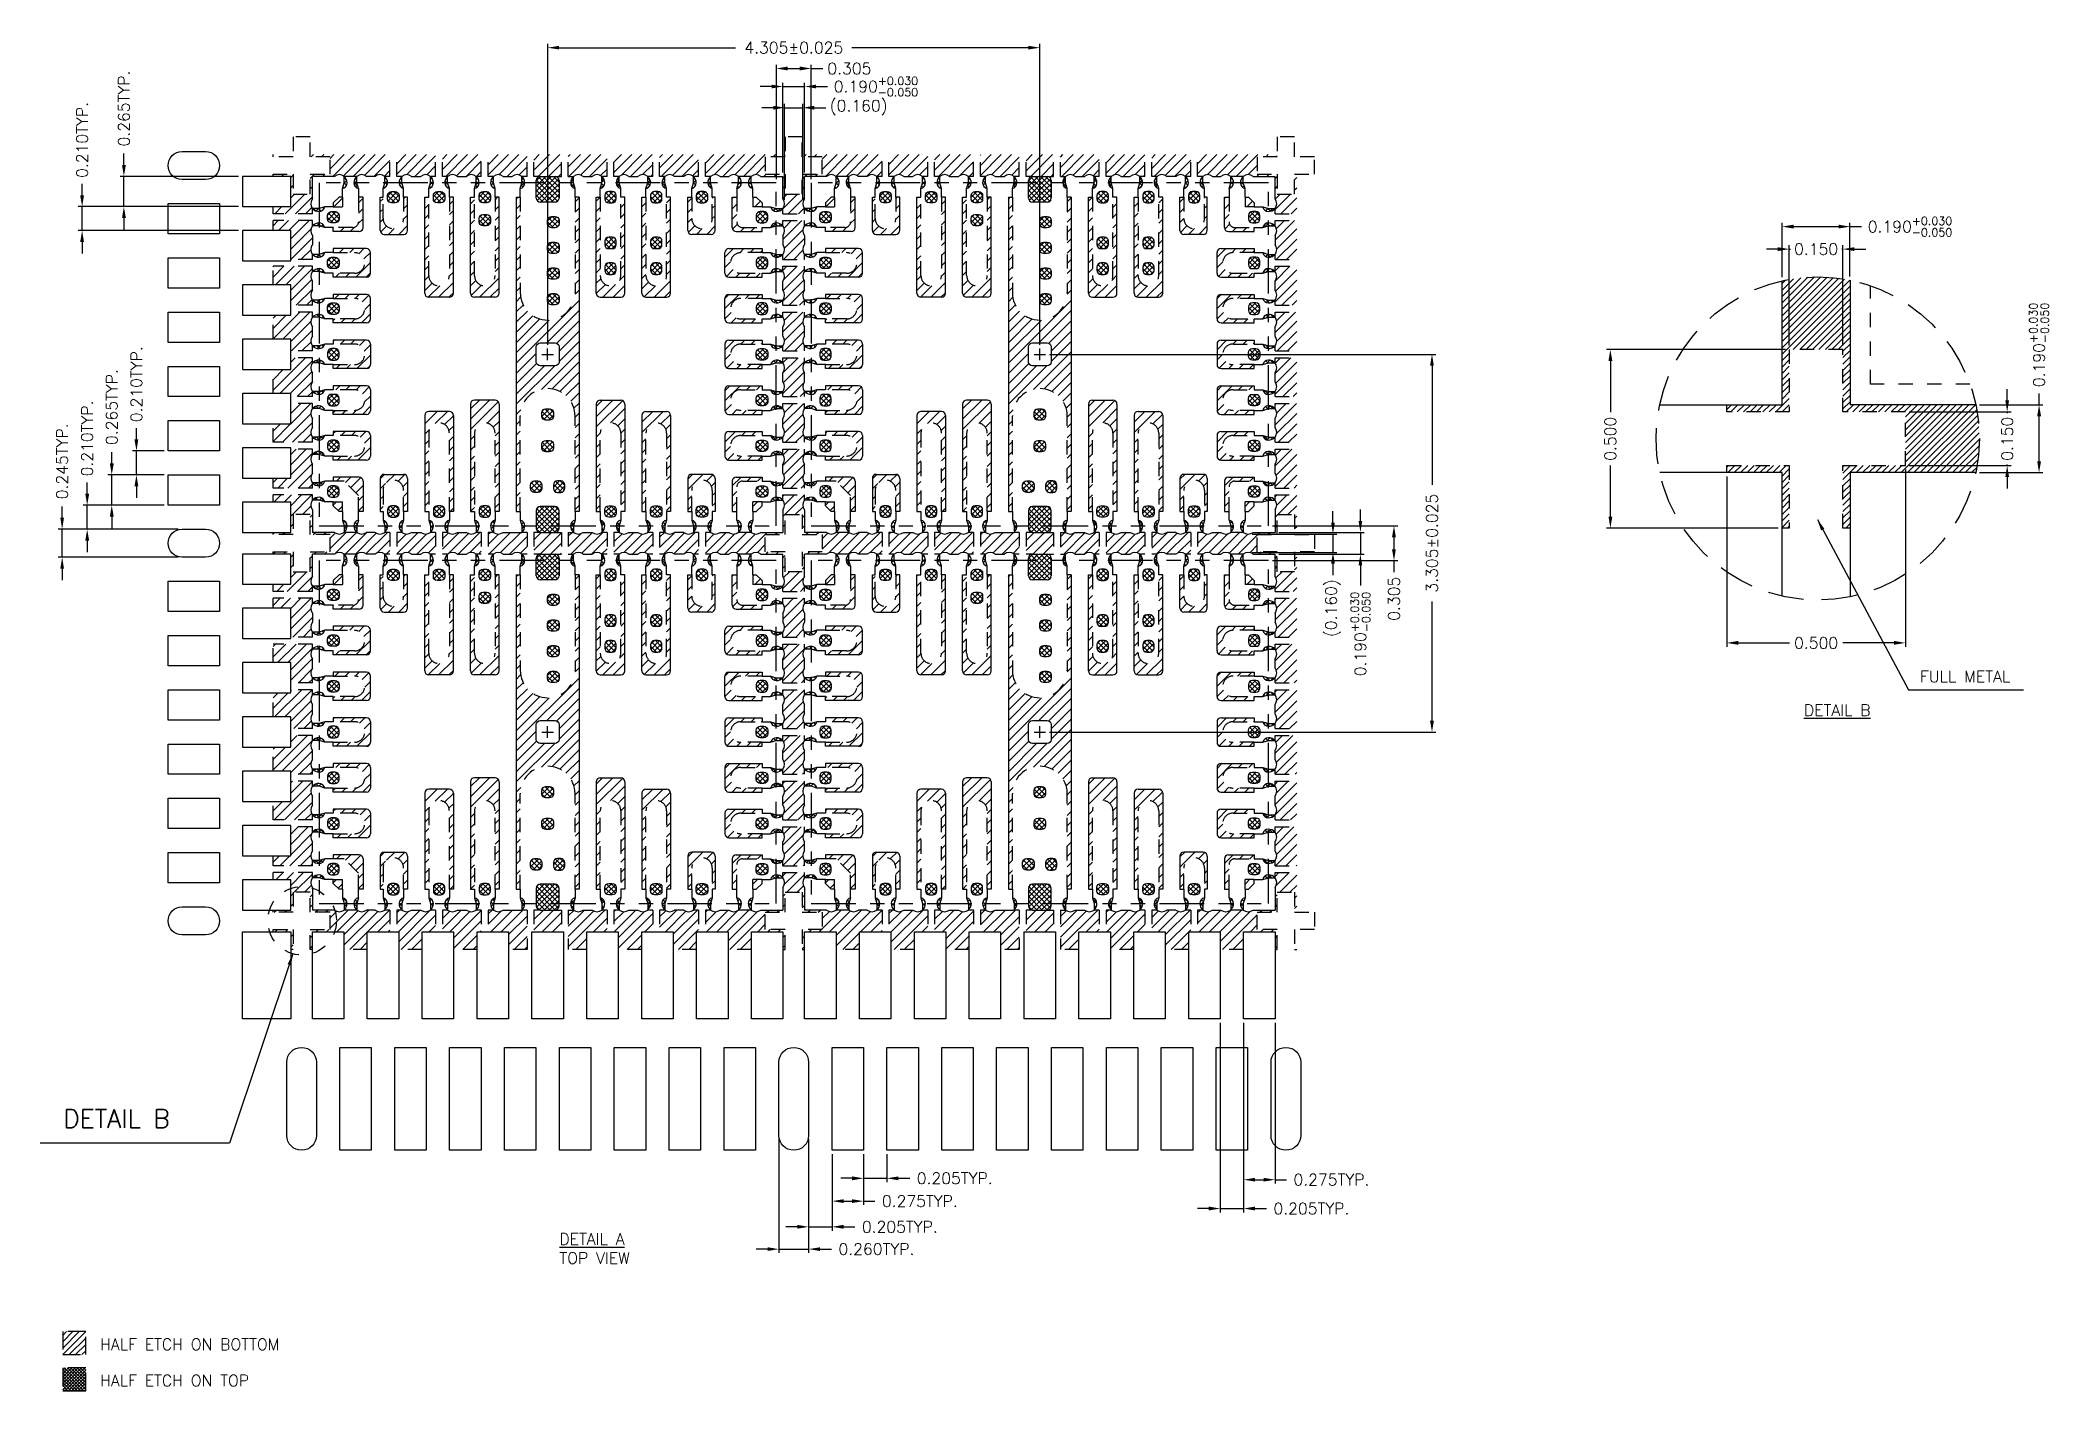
# Model space of a CAD drawing. Header units: millimetres. Extents: x 489.2 to 503.2, y 70.7 to 80.2.
import ezdxf
from ezdxf.enums import TextEntityAlignment as Align

# ---------------------------------------------------------------- set-up
doc = ezdxf.new("R2010")
doc.units = ezdxf.units.MM
doc.header["$LTSCALE"] = 0.5
doc.header["$PDMODE"] = 98
for name, pattern in [('CENTER', [50.8, 31.75, -6.35, 6.35, -6.35]), ('HIDDEN', [0.375, 0.25, -0.125]), ('PHANTOM', [2.5, 1.25, -0.25, 0.25, -0.25, 0.25, -0.25])]:
    doc.linetypes.add(name, pattern=pattern)
for name, color, linetype in [('1', 7, 'HIDDEN'), ('1D', 4, 'Continuous'), ('BTM', 7, 'HIDDEN'), ('CEN', 2, 'CENTER'), ('DIM', 3, 'Continuous'), ('HEB', 4, 'Continuous'), ('HET', 6, 'Continuous'), ('PKG', 1, 'PHANTOM')]:
    doc.layers.add(name, color=color, linetype=linetype)
doc.styles.add('SIMPLEX', font='simplex.shx')
doc.dimstyles.new('Standard2', dxfattribs={"dimtxt": 0.08, "dimasz": 0.08, "dimexe": 0.01, "dimexo": 0.01, "dimgap": 0.015, "dimtad": 1, "dimdec": 3, "dimlfac": 16, "dimrnd": 0.0005, "dimzin": 1, "dimtxsty": 'SIMPLEX', "dimcen": 0.01, "dimclrd": 256, "dimclre": 256, "dimclrt": 256, "dimazin": 3, "dimtp": 0.03, "dimtm": 0.05, "dimtfac": 0.8, "dimtdec": 3, "dimtmove": 0, "dimatfit": 3, "dimfxl": 0.05, "dimtzin": 4, "dimlwd": -1, "dimlwe": -1})
doc.dimstyles.new('Standard3', dxfattribs={"dimtxt": 0.08, "dimasz": 0.08, "dimexe": 0.027, "dimexo": 0.027, "dimgap": 0.027, "dimtad": 1, "dimdec": 3, "dimlfac": 1.25, "dimrnd": 0.0005, "dimzin": 1, "dimtxsty": 'SIMPLEX', "dimcen": 0.1905, "dimclrd": 256, "dimclre": 256, "dimclrt": 256, "dimazin": 3, "dimtp": 0.03, "dimtm": 0.03, "dimtfac": 0.8, "dimtdec": 3, "dimtmove": 0, "dimatfit": 3, "dimfxl": 0.05, "dimlwd": -1, "dimlwe": -1})
pattern_1 = [(45, (474.95108, 76.011268), (-0.02245064, 0.02245064), [])]

msp = doc.modelspace()

# ---------------------------------------------------------------- texts
at = {"layer": '1D', "linetype": 'ByBlock', "style": 'SIMPLEX'}
for s, p in [('HALF ETCH ON BOTTOM', (489.57787, 71.05053)), ('HALF ETCH ON TOP', (489.57787, 70.79674))]:
    msp.add_text(s, height=0.08, dxfattribs=at).set_placement(p, align=Align.MIDDLE_LEFT)
at = {"layer": '1D', "ltscale": 0.1, "attachment_point": 1, "style": 'SIMPLEX'}
for s, insert, char_height, width in [('FULL METAL', (502.31306, 75.76535), 0.08, 0.7819107), ('{\\LDETAIL B}', (501.50062, 75.52964), 0.08, 0.7819107), ('DETAIL B', (489.31984, 72.69483), 0.128, 1.2510572), ('{\\LDETAIL A}\\PTOP VIEW', (492.79166, 71.82781), 0.08, 0.7819107)]:
    msp.add_mtext(s, dxfattribs=dict(at, insert=insert, char_height=char_height, width=width))

# ---------------------------------------------------------------- blocks, each defined once
blk = doc.blocks.new('*D46')
at = {"layer": 'Defpoints', "color": 0, "ltscale": 0.1, "transparency": 16777216}
for p in [(501.823, 78.875), (501.348, 78.495), (501.823, 78.5)]:
    blk.add_point(p, dxfattribs=at)
at = {"layer": 'DIM', "ltscale": 0.1, "transparency": 16777216}
for p, q in [((501.348, 78.522), (501.348, 78.902)), ((501.428, 78.875), (501.743, 78.875)), ((501.823, 78.527), (501.823, 78.902)), ((501.823, 78.875), (501.903, 78.875))]:
    blk.add_line(p, q, dxfattribs=at)
for points in [[(501.428, 78.889), (501.428, 78.862), (501.348, 78.875)], [(501.743, 78.889), (501.743, 78.862), (501.823, 78.875)]]:
    blk.add_solid(points, dxfattribs=at)
at = {"layer": 'DIM', "ltscale": 0.1, "transparency": 16777216, "insert": (502.243, 78.875), "char_height": 0.08, "attachment_point": 5, "style": 'SIMPLEX'}
blk.add_mtext('\\A1;0.190{}{\\H0.71x;\\C3;\\S+0.030^ -0.050;}', dxfattribs=at)
blk = doc.blocks.new('*D47')
at = {"layer": 'Defpoints', "color": 0, "ltscale": 0.1, "transparency": 16777216}
for p in [(501.773, 78.718), (501.398, 78.015), (501.773, 78.015)]:
    blk.add_point(p, dxfattribs=at)
at = {"layer": 'DIM', "ltscale": 0.1, "transparency": 16777216}
for p, q in [((501.318, 78.718), (501.238, 78.718)), ((501.398, 78.042), (501.398, 78.745)), ((501.398, 78.718), (501.407, 78.718)), ((501.773, 78.718), (501.765, 78.718)), ((501.773, 78.042), (501.773, 78.745)), ((501.853, 78.718), (501.933, 78.718))]:
    blk.add_line(p, q, dxfattribs=at)
for points in [[(501.318, 78.731), (501.318, 78.704), (501.398, 78.718)], [(501.853, 78.731), (501.853, 78.704), (501.773, 78.718)]]:
    blk.add_solid(points, dxfattribs=at)
at = {"layer": 'DIM', "ltscale": 0.1, "transparency": 16777216, "insert": (501.586, 78.718), "char_height": 0.08, "attachment_point": 5, "style": 'SIMPLEX'}
blk.add_mtext('\\A1;0.150', dxfattribs=at)
blk = doc.blocks.new('*D48')
at = {"layer": 'Defpoints', "color": 0, "ltscale": 0.1, "transparency": 16777216}
for p in [(502.211, 77.578), (502.211, 77.203), (502.923, 77.203)]:
    blk.add_point(p, dxfattribs=at)
at = {"layer": 'DIM', "ltscale": 0.1, "transparency": 16777216}
for p, q in [((502.923, 77.658), (502.923, 77.738)), ((502.238, 77.578), (502.95, 77.578)), ((502.923, 77.578), (502.923, 77.57)), ((502.238, 77.203), (502.95, 77.203)), ((502.923, 77.203), (502.923, 77.211)), ((502.923, 77.123), (502.923, 77.043))]:
    blk.add_line(p, q, dxfattribs=at)
for points in [[(502.91, 77.658), (502.936, 77.658), (502.923, 77.578)], [(502.91, 77.123), (502.936, 77.123), (502.923, 77.203)]]:
    blk.add_solid(points, dxfattribs=at)
at = {"layer": 'DIM', "ltscale": 0.1, "transparency": 16777216, "insert": (502.923, 77.39), "char_height": 0.08, "attachment_point": 5, "rotation": 90, "style": 'SIMPLEX'}
blk.add_mtext('\\A1;0.150', dxfattribs=at)
blk = doc.blocks.new('*D49')
at = {"layer": 'Defpoints', "color": 0, "ltscale": 0.1, "transparency": 16777216}
for p in [(502.703, 77.628), (503.146, 77.628), (502.703, 77.153)]:
    blk.add_point(p, dxfattribs=at)
at = {"layer": 'DIM', "ltscale": 0.1, "transparency": 16777216}
for p, q in [((502.73, 77.628), (503.173, 77.628)), ((503.146, 77.628), (503.146, 77.708)), ((503.146, 77.233), (503.146, 77.548)), ((502.73, 77.153), (503.173, 77.153))]:
    blk.add_line(p, q, dxfattribs=at)
for points in [[(503.133, 77.548), (503.16, 77.548), (503.146, 77.628)], [(503.133, 77.233), (503.16, 77.233), (503.146, 77.153)]]:
    blk.add_solid(points, dxfattribs=at)
at = {"layer": 'DIM', "ltscale": 0.1, "transparency": 16777216, "insert": (503.146, 78.047), "char_height": 0.08, "attachment_point": 5, "rotation": 90, "style": 'SIMPLEX'}
blk.add_mtext('\\A1;0.190{}{\\H0.71x;\\C3;\\S+0.030^ -0.050;}', dxfattribs=at)
blk = doc.blocks.new('*D50')
at = {"layer": 'Defpoints', "color": 0, "ltscale": 0.1, "transparency": 16777216}
for p in [(500.146, 78.015), (501.398, 78.015), (501.348, 76.765)]:
    blk.add_point(p, dxfattribs=at)
at = {"layer": 'DIM', "ltscale": 0.1, "transparency": 16777216}
for p, q in [((501.371, 78.015), (500.119, 78.015)), ((500.146, 77.935), (500.146, 77.577)), ((500.146, 76.845), (500.146, 77.203)), ((501.321, 76.765), (500.119, 76.765))]:
    blk.add_line(p, q, dxfattribs=at)
for points in [[(500.133, 77.935), (500.16, 77.935), (500.146, 78.015)], [(500.133, 76.845), (500.16, 76.845), (500.146, 76.765)]]:
    blk.add_solid(points, dxfattribs=at)
at = {"layer": 'DIM', "ltscale": 0.1, "transparency": 16777216, "insert": (500.146, 77.39), "char_height": 0.08, "attachment_point": 5, "rotation": 90, "style": 'SIMPLEX'}
blk.add_mtext('\\A1;0.500', dxfattribs=at)
blk = doc.blocks.new('*D51')
at = {"layer": 'Defpoints', "color": 0, "ltscale": 0.1, "transparency": 16777216}
for p in [(502.211, 77.203), (500.961, 77.153), (502.211, 75.961)]:
    blk.add_point(p, dxfattribs=at)
at = {"layer": 'DIM', "ltscale": 0.1, "transparency": 16777216}
for p, q in [((502.211, 77.176), (502.211, 75.934)), ((500.961, 77.126), (500.961, 75.934)), ((501.041, 75.961), (501.399, 75.961)), ((502.131, 75.961), (501.773, 75.961))]:
    blk.add_line(p, q, dxfattribs=at)
for points in [[(501.041, 75.975), (501.041, 75.948), (500.961, 75.961)], [(502.131, 75.975), (502.131, 75.948), (502.211, 75.961)]]:
    blk.add_solid(points, dxfattribs=at)
at = {"layer": 'DIM', "ltscale": 0.1, "transparency": 16777216, "insert": (501.586, 75.961), "char_height": 0.08, "attachment_point": 5, "style": 'SIMPLEX'}
blk.add_mtext('\\A1;0.500', dxfattribs=at)
blk = doc.blocks.new('*D178')
at = {"layer": 'Defpoints', "color": 0, "ltscale": 0.1, "transparency": 16777216}
for p in [(496.154, 80.128), (492.71, 78.021), (496.154, 78.021)]:
    blk.add_point(p, dxfattribs=at)
at = {"layer": 'DIM', "ltscale": 0.1, "transparency": 16777216}
for p, q in [((492.71, 78.048), (492.71, 80.155)), ((492.79, 80.128), (494.024, 80.128)), ((496.074, 80.128), (494.839, 80.128)), ((496.154, 78.048), (496.154, 80.155))]:
    blk.add_line(p, q, dxfattribs=at)
for points in [[(492.79, 80.141), (492.79, 80.115), (492.71, 80.128)], [(496.074, 80.141), (496.074, 80.115), (496.154, 80.128)]]:
    blk.add_solid(points, dxfattribs=at)
at = {"layer": 'DIM', "ltscale": 0.1, "transparency": 16777216, "insert": (494.432, 80.128), "char_height": 0.08, "attachment_point": 5, "style": 'SIMPLEX'}
blk.add_mtext('\\A1;4.305%%p0.025', dxfattribs=at)
blk = doc.blocks.new('*D179')
at = {"layer": 'Defpoints', "color": 0, "ltscale": 0.1, "transparency": 16777216}
for p in [(494.554, 79.982), (494.31, 79.181), (494.554, 79.181)]:
    blk.add_point(p, dxfattribs=at)
at = {"layer": 'DIM', "ltscale": 0.1, "transparency": 16777216}
for p, q in [((494.31, 79.208), (494.31, 80.009)), ((494.39, 79.982), (494.474, 79.982)), ((494.554, 79.208), (494.554, 80.009)), ((494.554, 79.982), (494.634, 79.982))]:
    blk.add_line(p, q, dxfattribs=at)
for points in [[(494.39, 79.996), (494.39, 79.969), (494.31, 79.982)], [(494.474, 79.996), (494.474, 79.969), (494.554, 79.982)]]:
    blk.add_solid(points, dxfattribs=at)
at = {"layer": 'DIM', "ltscale": 0.1, "transparency": 16777216, "insert": (494.821, 79.982), "char_height": 0.08, "attachment_point": 5, "style": 'SIMPLEX'}
blk.add_mtext('\\A1;0.305', dxfattribs=at)
blk = doc.blocks.new('*D180')
at = {"layer": 'Defpoints', "color": 0, "ltscale": 0.1, "transparency": 16777216}
for p in [(494.508, 79.856), (494.356, 79.227), (494.508, 79.227)]:
    blk.add_point(p, dxfattribs=at)
at = {"layer": 'DIM', "ltscale": 0.1, "transparency": 16777216}
for p, q in [((494.276, 79.856), (494.196, 79.856)), ((494.356, 79.254), (494.356, 79.883)), ((494.356, 79.856), (494.508, 79.856)), ((494.508, 79.254), (494.508, 79.883)), ((494.588, 79.856), (494.668, 79.856))]:
    blk.add_line(p, q, dxfattribs=at)
for points in [[(494.276, 79.869), (494.276, 79.843), (494.356, 79.856)], [(494.588, 79.869), (494.588, 79.843), (494.508, 79.856)]]:
    blk.add_solid(points, dxfattribs=at)
at = {"layer": 'DIM', "ltscale": 0.1, "transparency": 16777216, "insert": (495.007, 79.856), "char_height": 0.08, "attachment_point": 5, "style": 'SIMPLEX'}
blk.add_mtext('\\A1;0.190{}{\\H0.71x;\\C3;\\S+0.030^ -0.050;}', dxfattribs=at)
blk = doc.blocks.new('*D181')
at = {"layer": 'Defpoints', "color": 0, "ltscale": 0.1, "transparency": 16777216}
for p in [(494.496, 79.708), (494.368, 79.035), (494.496, 79.035)]:
    blk.add_point(p, dxfattribs=at)
at = {"layer": 'DIM', "ltscale": 0.1, "transparency": 16777216}
for p, q in [((494.288, 79.708), (494.208, 79.708)), ((494.368, 79.062), (494.368, 79.735)), ((494.368, 79.708), (494.496, 79.708)), ((494.496, 79.062), (494.496, 79.735)), ((494.576, 79.708), (494.656, 79.708))]:
    blk.add_line(p, q, dxfattribs=at)
for points in [[(494.288, 79.721), (494.288, 79.694), (494.368, 79.708)], [(494.576, 79.721), (494.576, 79.694), (494.496, 79.708)]]:
    blk.add_solid(points, dxfattribs=at)
at = {"layer": 'DIM', "ltscale": 0.1, "transparency": 16777216, "insert": (494.886, 79.708), "char_height": 0.08, "attachment_point": 5, "style": 'SIMPLEX'}
blk.add_mtext('\\A1;(0.160)', dxfattribs=at)
blk = doc.blocks.new('*D182')
at = {"layer": 'Defpoints', "color": 0, "ltscale": 0.1, "transparency": 16777216}
for p in [(496.194, 77.981), (496.194, 75.337), (498.898, 75.337)]:
    blk.add_point(p, dxfattribs=at)
at = {"layer": 'DIM', "ltscale": 0.1, "transparency": 16777216}
for p, q in [((496.221, 77.981), (498.925, 77.981)), ((498.898, 77.901), (498.898, 77.067)), ((498.898, 75.417), (498.898, 76.251)), ((496.221, 75.337), (498.925, 75.337))]:
    blk.add_line(p, q, dxfattribs=at)
for points in [[(498.884, 77.901), (498.911, 77.901), (498.898, 77.981)], [(498.884, 75.417), (498.911, 75.417), (498.898, 75.337)]]:
    blk.add_solid(points, dxfattribs=at)
at = {"layer": 'DIM', "ltscale": 0.1, "transparency": 16777216, "insert": (498.898, 76.659), "char_height": 0.08, "attachment_point": 5, "rotation": 90, "style": 'SIMPLEX'}
blk.add_mtext('\\A1;3.305%%p0.025', dxfattribs=at)
blk = doc.blocks.new('*D183')
at = {"layer": 'Defpoints', "color": 0, "ltscale": 0.1, "transparency": 16777216}
for p in [(497.754, 76.781), (497.754, 76.537), (498.632, 76.537)]:
    blk.add_point(p, dxfattribs=at)
at = {"layer": 'DIM', "ltscale": 0.1, "transparency": 16777216}
for p, q in [((497.781, 76.781), (498.659, 76.781)), ((498.632, 76.701), (498.632, 76.617)), ((497.781, 76.537), (498.659, 76.537)), ((498.632, 76.537), (498.632, 76.457))]:
    blk.add_line(p, q, dxfattribs=at)
for points in [[(498.618, 76.701), (498.645, 76.701), (498.632, 76.781)], [(498.618, 76.617), (498.645, 76.617), (498.632, 76.537)]]:
    blk.add_solid(points, dxfattribs=at)
at = {"layer": 'DIM', "ltscale": 0.1, "transparency": 16777216, "insert": (498.632, 76.27), "char_height": 0.08, "attachment_point": 5, "rotation": 90, "style": 'SIMPLEX'}
blk.add_mtext('\\A1;0.305', dxfattribs=at)
blk = doc.blocks.new('*D184')
at = {"layer": 'Defpoints', "color": 0, "ltscale": 0.1, "transparency": 16777216}
for p in [(497.8, 76.735), (497.8, 76.583), (498.397, 76.583)]:
    blk.add_point(p, dxfattribs=at)
at = {"layer": 'DIM', "ltscale": 0.1, "transparency": 16777216}
for p, q in [((498.397, 76.815), (498.397, 76.895)), ((497.827, 76.735), (498.424, 76.735)), ((498.397, 76.735), (498.397, 76.583)), ((497.827, 76.583), (498.424, 76.583)), ((498.397, 76.503), (498.397, 76.362))]:
    blk.add_line(p, q, dxfattribs=at)
for points in [[(498.384, 76.815), (498.41, 76.815), (498.397, 76.735)], [(498.384, 76.503), (498.41, 76.503), (498.397, 76.583)]]:
    blk.add_solid(points, dxfattribs=at)
at = {"layer": 'DIM', "ltscale": 0.1, "transparency": 16777216, "insert": (498.397, 76.023), "char_height": 0.08, "attachment_point": 5, "rotation": 90, "style": 'SIMPLEX'}
blk.add_mtext('\\A1;0.190{}{\\H0.71x;\\C3;\\S+0.030^ -0.050;}', dxfattribs=at)
blk = doc.blocks.new('*D185')
at = {"layer": 'Defpoints', "color": 0, "ltscale": 0.1, "transparency": 16777216}
for p in [(497.612, 76.723), (497.612, 76.595), (498.205, 76.595)]:
    blk.add_point(p, dxfattribs=at)
at = {"layer": 'DIM', "ltscale": 0.1, "transparency": 16777216}
for p, q in [((498.205, 76.803), (498.205, 76.883)), ((497.639, 76.723), (498.232, 76.723)), ((498.205, 76.723), (498.205, 76.595)), ((497.639, 76.595), (498.232, 76.595)), ((498.205, 76.515), (498.205, 76.435))]:
    blk.add_line(p, q, dxfattribs=at)
for points in [[(498.192, 76.803), (498.218, 76.803), (498.205, 76.723)], [(498.192, 76.515), (498.218, 76.515), (498.205, 76.595)]]:
    blk.add_solid(points, dxfattribs=at)
at = {"layer": 'DIM', "ltscale": 0.1, "transparency": 16777216, "insert": (498.205, 76.204), "char_height": 0.08, "attachment_point": 5, "rotation": 90, "style": 'SIMPLEX'}
blk.add_mtext('\\A1;(0.160)', dxfattribs=at)
blk = doc.blocks.new('*D186')
at = {"layer": 'Defpoints', "color": 0, "ltscale": 0.1, "transparency": 16777216}
for p in [(497.58, 73.329), (497.8, 73.329), (497.8, 72.203)]:
    blk.add_point(p, dxfattribs=at)
at = {"layer": 'DIM', "ltscale": 0.1, "transparency": 16777216}
for p, q in [((497.58, 73.302), (497.58, 72.176)), ((497.8, 73.302), (497.8, 72.176)), ((497.66, 72.203), (497.72, 72.203)), ((497.8, 72.203), (497.88, 72.203))]:
    blk.add_line(p, q, dxfattribs=at)
for points in [[(497.66, 72.216), (497.66, 72.19), (497.58, 72.203)], [(497.72, 72.216), (497.72, 72.19), (497.8, 72.203)]]:
    blk.add_solid(points, dxfattribs=at)
at = {"layer": 'DIM', "ltscale": 0.1, "transparency": 16777216, "insert": (498.194, 72.203), "char_height": 0.08, "attachment_point": 5, "style": 'SIMPLEX'}
blk.add_mtext('\\A1;0.275TYP.', dxfattribs=at)
blk = doc.blocks.new('*D187')
at = {"layer": 'Defpoints', "color": 0, "ltscale": 0.1, "transparency": 16777216}
for p in [(497.416, 73.329), (497.58, 73.329), (497.58, 72.001)]:
    blk.add_point(p, dxfattribs=at)
at = {"layer": 'DIM', "ltscale": 0.1, "transparency": 16777216}
for p, q in [((497.416, 73.302), (497.416, 71.974)), ((497.58, 73.302), (497.58, 71.974)), ((497.336, 72.001), (497.256, 72.001)), ((497.416, 72.001), (497.58, 72.001)), ((497.66, 72.001), (497.74, 72.001))]:
    blk.add_line(p, q, dxfattribs=at)
for points in [[(497.336, 72.015), (497.336, 71.988), (497.416, 72.001)], [(497.66, 72.015), (497.66, 71.988), (497.58, 72.001)]]:
    blk.add_solid(points, dxfattribs=at)
at = {"layer": 'DIM', "ltscale": 0.1, "transparency": 16777216, "insert": (498.054, 72.001), "char_height": 0.08, "attachment_point": 5, "style": 'SIMPLEX'}
blk.add_mtext('\\A1;0.205TYP.', dxfattribs=at)
blk = doc.blocks.new('*D188')
at = {"layer": 'Defpoints', "color": 0, "ltscale": 0.1, "transparency": 16777216}
for p in [(494.328, 72.513), (494.536, 72.513), (494.536, 71.717)]:
    blk.add_point(p, dxfattribs=at)
at = {"layer": 'DIM', "ltscale": 0.1, "transparency": 16777216}
for p, q in [((494.328, 72.486), (494.328, 71.69)), ((494.536, 72.486), (494.536, 71.69)), ((494.248, 71.717), (494.168, 71.717)), ((494.328, 71.717), (494.536, 71.717)), ((494.616, 71.717), (494.696, 71.717))]:
    blk.add_line(p, q, dxfattribs=at)
for points in [[(494.248, 71.73), (494.248, 71.704), (494.328, 71.717)], [(494.616, 71.73), (494.616, 71.704), (494.536, 71.717)]]:
    blk.add_solid(points, dxfattribs=at)
at = {"layer": 'DIM', "ltscale": 0.1, "transparency": 16777216, "insert": (495.01, 71.717), "char_height": 0.08, "attachment_point": 5, "style": 'SIMPLEX'}
blk.add_mtext('\\A1;0.260TYP.', dxfattribs=at)
blk = doc.blocks.new('*D189')
at = {"layer": 'Defpoints', "color": 0, "ltscale": 0.1, "transparency": 16777216}
for p in [(494.536, 72.513), (494.7, 72.409), (494.7, 71.873)]:
    blk.add_point(p, dxfattribs=at)
at = {"layer": 'DIM', "ltscale": 0.1, "transparency": 16777216}
for p, q in [((494.536, 72.486), (494.536, 71.846)), ((494.7, 72.382), (494.7, 71.846)), ((494.456, 71.873), (494.376, 71.873)), ((494.536, 71.873), (494.7, 71.873)), ((494.78, 71.873), (494.86, 71.873))]:
    blk.add_line(p, q, dxfattribs=at)
for points in [[(494.456, 71.887), (494.456, 71.86), (494.536, 71.873)], [(494.78, 71.887), (494.78, 71.86), (494.7, 71.873)]]:
    blk.add_solid(points, dxfattribs=at)
at = {"layer": 'DIM', "ltscale": 0.1, "transparency": 16777216, "insert": (495.174, 71.873), "char_height": 0.08, "attachment_point": 5, "style": 'SIMPLEX'}
blk.add_mtext('\\A1;0.205TYP.', dxfattribs=at)
blk = doc.blocks.new('*D190')
at = {"layer": 'Defpoints', "color": 0, "ltscale": 0.1, "transparency": 16777216}
for p in [(494.7, 72.409), (494.92, 72.409), (494.92, 72.053)]:
    blk.add_point(p, dxfattribs=at)
at = {"layer": 'DIM', "ltscale": 0.1, "transparency": 16777216}
for p, q in [((494.7, 72.382), (494.7, 72.026)), ((494.92, 72.382), (494.92, 72.026)), ((494.78, 72.053), (494.84, 72.053)), ((494.92, 72.053), (495, 72.053))]:
    blk.add_line(p, q, dxfattribs=at)
for points in [[(494.78, 72.066), (494.78, 72.04), (494.7, 72.053)], [(494.84, 72.066), (494.84, 72.04), (494.92, 72.053)]]:
    blk.add_solid(points, dxfattribs=at)
at = {"layer": 'DIM', "ltscale": 0.1, "transparency": 16777216, "insert": (495.314, 72.053), "char_height": 0.08, "attachment_point": 5, "style": 'SIMPLEX'}
blk.add_mtext('\\A1;0.275TYP.', dxfattribs=at)
blk = doc.blocks.new('*D191')
at = {"layer": 'Defpoints', "color": 0, "ltscale": 0.1, "transparency": 16777216}
for p in [(494.92, 72.409), (495.084, 72.409), (495.084, 72.213)]:
    blk.add_point(p, dxfattribs=at)
at = {"layer": 'DIM', "ltscale": 0.1, "transparency": 16777216}
for p, q in [((494.92, 72.382), (494.92, 72.186)), ((495.084, 72.382), (495.084, 72.186)), ((494.84, 72.213), (494.76, 72.213)), ((494.92, 72.213), (495.084, 72.213)), ((495.164, 72.213), (495.244, 72.213))]:
    blk.add_line(p, q, dxfattribs=at)
for points in [[(494.84, 72.226), (494.84, 72.199), (494.92, 72.213)], [(495.164, 72.226), (495.164, 72.199), (495.084, 72.213)]]:
    blk.add_solid(points, dxfattribs=at)
at = {"layer": 'DIM', "ltscale": 0.1, "transparency": 16777216, "insert": (495.558, 72.213), "char_height": 0.08, "attachment_point": 5, "style": 'SIMPLEX'}
blk.add_mtext('\\A1;0.205TYP.', dxfattribs=at)
blk = doc.blocks.new('*D192')
at = {"layer": 'Defpoints', "color": 0, "ltscale": 0.1, "transparency": 16777216}
for p in [(489.312, 76.757), (490.152, 76.757), (490.152, 76.561)]:
    blk.add_point(p, dxfattribs=at)
at = {"layer": 'DIM', "ltscale": 0.1, "transparency": 16777216}
for p, q in [((489.312, 76.837), (489.312, 76.917)), ((490.125, 76.757), (489.285, 76.757)), ((489.312, 76.561), (489.312, 76.757)), ((490.125, 76.561), (489.285, 76.561)), ((489.312, 76.481), (489.312, 76.401))]:
    blk.add_line(p, q, dxfattribs=at)
for points in [[(489.299, 76.837), (489.325, 76.837), (489.312, 76.757)], [(489.299, 76.481), (489.325, 76.481), (489.312, 76.561)]]:
    blk.add_solid(points, dxfattribs=at)
at = {"layer": 'DIM', "ltscale": 0.1, "transparency": 16777216, "insert": (489.312, 77.232), "char_height": 0.08, "attachment_point": 5, "rotation": 90, "style": 'SIMPLEX'}
blk.add_mtext('\\A1;0.245TYP.', dxfattribs=at)
blk = doc.blocks.new('*D193')
at = {"layer": 'Defpoints', "color": 0, "ltscale": 0.1, "transparency": 16777216}
for p in [(489.487, 76.925), (490.054, 76.925), (490.152, 76.757)]:
    blk.add_point(p, dxfattribs=at)
at = {"layer": 'DIM', "ltscale": 0.1, "transparency": 16777216}
for p, q in [((489.487, 77.005), (489.487, 77.085)), ((490.027, 76.925), (489.46, 76.925)), ((489.487, 76.757), (489.487, 76.925)), ((490.125, 76.757), (489.46, 76.757)), ((489.487, 76.677), (489.487, 76.597))]:
    blk.add_line(p, q, dxfattribs=at)
for points in [[(489.474, 77.005), (489.501, 77.005), (489.487, 76.925)], [(489.474, 76.677), (489.501, 76.677), (489.487, 76.757)]]:
    blk.add_solid(points, dxfattribs=at)
at = {"layer": 'DIM', "ltscale": 0.1, "transparency": 16777216, "insert": (489.487, 77.392), "char_height": 0.08, "attachment_point": 5, "rotation": 90, "style": 'SIMPLEX'}
blk.add_mtext('\\A1;0.210TYP.', dxfattribs=at)
blk = doc.blocks.new('*D194')
at = {"layer": 'Defpoints', "color": 0, "ltscale": 0.1, "transparency": 16777216}
for p in [(489.659, 77.137), (490.054, 77.137), (490.054, 76.925)]:
    blk.add_point(p, dxfattribs=at)
at = {"layer": 'DIM', "ltscale": 0.1, "transparency": 16777216}
for p, q in [((489.659, 77.217), (489.659, 77.297)), ((490.027, 77.137), (489.632, 77.137)), ((489.659, 76.925), (489.659, 77.137)), ((490.027, 76.925), (489.632, 76.925)), ((489.659, 76.845), (489.659, 76.765))]:
    blk.add_line(p, q, dxfattribs=at)
for points in [[(489.646, 77.217), (489.673, 77.217), (489.659, 77.137)], [(489.646, 76.845), (489.673, 76.845), (489.659, 76.925)]]:
    blk.add_solid(points, dxfattribs=at)
at = {"layer": 'DIM', "ltscale": 0.1, "transparency": 16777216, "insert": (489.659, 77.612), "char_height": 0.08, "attachment_point": 5, "rotation": 90, "style": 'SIMPLEX'}
blk.add_mtext('\\A1;0.265TYP.', dxfattribs=at)
blk = doc.blocks.new('*D195')
at = {"layer": 'Defpoints', "color": 0, "ltscale": 0.1, "transparency": 16777216}
for p in [(489.832, 77.305), (490.054, 77.305), (490.054, 77.137)]:
    blk.add_point(p, dxfattribs=at)
at = {"layer": 'DIM', "ltscale": 0.1, "transparency": 16777216}
for p, q in [((489.832, 77.385), (489.832, 77.465)), ((490.027, 77.305), (489.805, 77.305)), ((489.832, 77.137), (489.832, 77.305)), ((490.027, 77.137), (489.805, 77.137)), ((489.832, 77.057), (489.832, 76.977))]:
    blk.add_line(p, q, dxfattribs=at)
for points in [[(489.818, 77.385), (489.845, 77.385), (489.832, 77.305)], [(489.818, 77.057), (489.845, 77.057), (489.832, 77.137)]]:
    blk.add_solid(points, dxfattribs=at)
at = {"layer": 'DIM', "ltscale": 0.1, "transparency": 16777216, "insert": (489.832, 77.772), "char_height": 0.08, "attachment_point": 5, "rotation": 90, "style": 'SIMPLEX'}
blk.add_mtext('\\A1;0.210TYP.', dxfattribs=at)
blk = doc.blocks.new('*D196')
at = {"layer": 'Defpoints', "color": 0, "ltscale": 0.1, "transparency": 16777216}
for p in [(489.452, 79.015), (490.574, 79.015), (490.574, 78.847)]:
    blk.add_point(p, dxfattribs=at)
at = {"layer": 'DIM', "ltscale": 0.1, "transparency": 16777216}
for p, q in [((489.452, 79.095), (489.452, 79.175)), ((490.547, 79.015), (489.425, 79.015)), ((489.452, 78.847), (489.452, 79.015)), ((490.547, 78.847), (489.425, 78.847)), ((489.452, 78.767), (489.452, 78.687))]:
    blk.add_line(p, q, dxfattribs=at)
for points in [[(489.438, 79.095), (489.465, 79.095), (489.452, 79.015)], [(489.438, 78.767), (489.465, 78.767), (489.452, 78.847)]]:
    blk.add_solid(points, dxfattribs=at)
at = {"layer": 'DIM', "ltscale": 0.1, "transparency": 16777216, "insert": (489.452, 79.482), "char_height": 0.08, "attachment_point": 5, "rotation": 90, "style": 'SIMPLEX'}
blk.add_mtext('\\A1;0.210TYP.', dxfattribs=at)
blk = doc.blocks.new('*D197')
at = {"layer": 'Defpoints', "color": 0, "ltscale": 0.1, "transparency": 16777216}
for p in [(489.744, 79.227), (490.574, 79.227), (490.574, 79.015)]:
    blk.add_point(p, dxfattribs=at)
at = {"layer": 'DIM', "ltscale": 0.1, "transparency": 16777216}
for p, q in [((489.744, 79.307), (489.744, 79.387)), ((490.547, 79.227), (489.717, 79.227)), ((489.744, 79.015), (489.744, 79.227)), ((490.547, 79.015), (489.717, 79.015)), ((489.744, 78.935), (489.744, 78.855))]:
    blk.add_line(p, q, dxfattribs=at)
for points in [[(489.731, 79.307), (489.758, 79.307), (489.744, 79.227)], [(489.731, 78.935), (489.758, 78.935), (489.744, 79.015)]]:
    blk.add_solid(points, dxfattribs=at)
at = {"layer": 'DIM', "ltscale": 0.1, "transparency": 16777216, "insert": (489.744, 79.702), "char_height": 0.08, "attachment_point": 5, "rotation": 90, "style": 'SIMPLEX'}
blk.add_mtext('\\A1;0.265TYP.', dxfattribs=at)

# ---------------------------------------------------------------- dimensions: what is measured, and where the dimension line sits
at = {"layer": 'DIM', "ltscale": 0.1}
dim = msp.add_linear_dim(base=(496.15353, 80.12815), p1=(492.70953, 78.02105), p2=(496.15353, 78.02105), text='<>%%p0.025', dimstyle='Standard3', dxfattribs=at)
dim.commit()
dim.dimension.update_dxf_attribs({"geometry": '*D178', "text_midpoint": (494.43153, 80.12815), "dimtype": 160})
dim = msp.add_linear_dim(base=(494.55353, 79.98248), p1=(494.30953, 79.18105), p2=(494.55353, 79.18105), dimstyle='Standard3', dxfattribs=at)
dim.commit()
dim.dimension.update_dxf_attribs({"geometry": '*D179', "text_midpoint": (494.82053, 79.98248)})
for base, p1, p2, text, picture, middle in [((489.74436, 79.22705), (490.57353, 79.01505), (490.57353, 79.22705), '<>TYP.', '*D197', (489.74436, 79.70166)), ((489.45169, 79.01505), (490.57353, 78.84705), (490.57353, 79.01505), '<>TYP.', '*D196', (489.45169, 79.48205)), ((489.83151, 77.30505), (490.05353, 77.13705), (490.05353, 77.30505), '<>TYP.', '*D195', (489.83151, 77.77205)), ((498.89756, 75.33705), (496.19353, 77.98105), (496.19353, 75.33705), '<>%%p0.025', '*D182', (498.89756, 76.65905)), ((489.65945, 77.13705), (490.05353, 76.92505), (490.05353, 77.13705), '<>TYP.', '*D194', (489.65945, 77.61166)), ((489.48738, 76.92505), (490.15153, 76.75705), (490.05353, 76.92505), '<>TYP.', '*D193', (489.48738, 77.39205)), ((489.31188, 76.75705), (490.15153, 76.56105), (490.15153, 76.75705), '<>TYP.', '*D192', (489.31188, 77.23166)), ((498.20514, 76.59505), (497.61165, 76.72305), (497.61165, 76.59505), '(<>)', '*D185', (498.20514, 76.20424))]:
    dim = msp.add_linear_dim(base=base, p1=p1, p2=p2, angle=90, text=text, dimstyle='Standard3', dxfattribs=at)
    dim.commit()
    dim.dimension.update_dxf_attribs({"geometry": picture, "text_midpoint": middle})
dim = msp.add_linear_dim(base=(494.50753, 79.85605), p1=(494.35553, 79.22705), p2=(494.50753, 79.22705), text='<>{}{\\H0.71x;\\C3;\\S+0.030^ -0.050;}', dimstyle='Standard3', override={"dimtp": 0.03, "dimtm": 0.05, "dimtdec": 3, "dimtzin": 0}, dxfattribs=at)
dim.commit()
dim.dimension.update_dxf_attribs({"geometry": '*D180', "text_midpoint": (495.0071, 79.85605)})
for base, p1, p2, text, picture, middle in [((494.49553, 79.70783), (494.36753, 79.03516), (494.49553, 79.03516), '(<>)', '*D181', (494.88634, 79.70783)), ((497.57953, 72.00143), (497.41553, 73.32905), (497.57953, 73.32905), '<>TYP.', '*D187', (498.05415, 72.00143)), ((497.79953, 72.20291), (497.57953, 73.32905), (497.79953, 73.32905), '<>TYP.', '*D186', (498.19415, 72.20291)), ((494.53553, 71.71713), (494.32753, 72.51305), (494.53553, 72.51305), '<>TYP.', '*D188', (495.01015, 71.71713)), ((494.69953, 71.87349), (494.53553, 72.51305), (494.69953, 72.40905), '<>TYP.', '*D189', (495.17415, 71.87349)), ((494.91953, 72.05308), (494.69953, 72.40905), (494.91953, 72.40905), '<>TYP.', '*D190', (495.31415, 72.05308)), ((495.08353, 72.21271), (494.91953, 72.40905), (495.08353, 72.40905), '<>TYP.', '*D191', (495.55815, 72.21271))]:
    dim = msp.add_linear_dim(base=base, p1=p1, p2=p2, text=text, dimstyle='Standard3', dxfattribs=at)
    dim.commit()
    dim.dimension.update_dxf_attribs({"geometry": picture, "text_midpoint": middle})
at = {"layer": 'DIM', "color": 0, "ltscale": 0.1}
dim = msp.add_linear_dim(base=(501.82342, 78.87517), p1=(501.34842, 78.49527), p2=(501.82342, 78.50016), text='0.190{}{\\H0.71x;\\C3;\\S+0.030^ -0.050;}', dimstyle='Standard3', override={"dimtp": 0.03, "dimtm": 0.05, "dimtdec": 3, "dimtzin": 0}, dxfattribs=at)
dim.commit()
dim.dimension.update_dxf_attribs({"geometry": '*D46', "text_midpoint": (502.24299, 78.87517)})
dim = msp.add_linear_dim(base=(501.77342, 78.71783), p1=(501.39842, 78.01528), p2=(501.77342, 78.01528), text='0.150', dimstyle='Standard3', dxfattribs=at)
dim.commit()
dim.dimension.update_dxf_attribs({"geometry": '*D47', "text_midpoint": (501.58592, 78.71783), "dimtype": 160})
dim = msp.add_linear_dim(base=(503.14625, 77.62778), p1=(502.70274, 77.15278), p2=(502.70347, 77.62778), angle=90, text='0.190{}{\\H0.71x;\\C3;\\S+0.030^ -0.050;}', dimstyle='Standard3', override={"dimtp": 0.03, "dimtm": 0.05, "dimtdec": 3, "dimtzin": 0}, dxfattribs=at)
dim.commit()
dim.dimension.update_dxf_attribs({"geometry": '*D49', "text_midpoint": (503.14625, 78.04735)})
dim = msp.add_linear_dim(base=(500.14643, 78.01528), p1=(501.34842, 76.76528), p2=(501.39842, 78.01528), angle=90, text='0.500', dimstyle='Standard3', dxfattribs=at)
dim.commit()
dim.dimension.update_dxf_attribs({"geometry": '*D50', "text_midpoint": (500.14643, 77.39028)})
dim = msp.add_linear_dim(base=(502.92293, 77.20278), p1=(502.21092, 77.57778), p2=(502.21092, 77.20278), angle=90, text='0.150', dimstyle='Standard3', dxfattribs=at)
dim.commit()
dim.dimension.update_dxf_attribs({"geometry": '*D48', "text_midpoint": (502.92293, 77.39028), "dimtype": 160})
dim = msp.add_linear_dim(base=(502.21092, 75.96123), p1=(500.96092, 77.15278), p2=(502.21092, 77.20278), text='0.500', dimstyle='Standard3', dxfattribs=at)
dim.commit()
dim.dimension.update_dxf_attribs({"geometry": '*D51', "text_midpoint": (501.58592, 75.96123)})
at = {"layer": 'DIM', "ltscale": 0.1}
dim = msp.add_linear_dim(base=(498.39687, 76.58305), p1=(497.79953, 76.73505), p2=(497.79953, 76.58305), angle=90, text='<>{}{\\H0.71x;\\C3;\\S+0.030^ -0.050;}', dimstyle='Standard3', override={"dimtp": 0.03, "dimtm": 0.05, "dimtdec": 3, "dimtzin": 0}, dxfattribs=at)
dim.commit()
dim.dimension.update_dxf_attribs({"geometry": '*D184', "text_midpoint": (498.39687, 76.02271), "dimtype": 160})
dim = msp.add_linear_dim(base=(498.63161, 76.53705), p1=(497.75353, 76.78105), p2=(497.75353, 76.53705), angle=90, dimstyle='Standard3', dxfattribs=at)
dim.commit()
dim.dimension.update_dxf_attribs({"geometry": '*D183', "text_midpoint": (498.63161, 76.27005)})

# ---------------------------------------------------------------- hatches: boundary and pattern name
at = {"ltscale": 0.1}
h = msp.add_hatch(dxfattribs=at)
h.set_pattern_fill('ANSI37', color=6, scale=0.005)
h.set_pattern_definition([(45, (474.951081, 76.011268), (-0.01122532, 0.01122532), []), (135, (474.951081, 76.011268), (-0.01122532, -0.01122532), [])])
h.paths.add_polyline_path([(489.47673, 70.72491), (489.47673, 70.88571), (489.31593, 70.88571), (489.31593, 70.72491)])
at = {"layer": 'DIM', "ltscale": 0.1}
h = msp.add_hatch(dxfattribs=at)
h.set_pattern_fill('ANSI31', color=4, scale=0.01)
h.set_pattern_definition(pattern_1)
h.paths.add_polyline_path([(489.47673, 70.9787), (489.47673, 71.1395), (489.31593, 71.1395), (489.31593, 70.9787)])
at = {"layer": 'HEB', "ltscale": 0.1}
h = msp.add_hatch(dxfattribs=at)
h.set_pattern_fill('ANSI31', color=256, scale=0.016)
h.set_pattern_definition([(45, (497.05398, 76.669574), (-0.03592102, 0.03592102), [])])
h.paths.add_polyline_path([(497.2093, 76.73505), (497.17353, 76.73505, -0.35171761), (497.10529, 76.73505), (497.04177, 76.73505, -0.35171761), (496.97353, 76.73505), (496.9373, 76.73505), (496.9373, 76.58305), (496.97353, 76.58305, -0.35171761), (497.04177, 76.58305), (497.10529, 76.58305, -0.35171761), (497.17353, 76.58305), (497.2093, 76.58305)])
h.paths.add_polyline_path([(496.8893, 76.73505), (496.85353, 76.73505, -0.35171761), (496.78529, 76.73505), (496.72177, 76.73505, -0.35171761), (496.65353, 76.73505), (496.6173, 76.73505), (496.6173, 76.58305), (496.65353, 76.58305, -0.35171761), (496.72177, 76.58305), (496.78529, 76.58305, -0.35171761), (496.85353, 76.58305), (496.8893, 76.58305)])
h.paths.add_polyline_path([(496.5693, 76.73505), (496.53353, 76.73505, -0.35171761), (496.46529, 76.73505), (496.40177, 76.73505, -0.35171761), (496.33353, 76.73505), (496.29776, 76.73505), (496.29776, 76.58305), (496.33353, 76.58305, -0.35171761), (496.40177, 76.58305), (496.46529, 76.58305, -0.35171761), (496.53353, 76.58305), (496.5693, 76.58305)])
h.paths.add_polyline_path([(496.24976, 76.73505), (496.20553, 76.73505), (496.10153, 76.73505), (496.0573, 76.73505), (496.0573, 76.58305), (496.10153, 76.58305), (496.20553, 76.58305), (496.24976, 76.58305)])
h.paths.add_polyline_path([(496.0093, 76.73505), (495.97353, 76.73505), (495.84177, 76.73505, -0.35171761), (495.77353, 76.73505), (495.7373, 76.73505), (495.7373, 76.58305), (495.77353, 76.58305, -0.35171761), (495.84177, 76.58305), (495.90529, 76.58305, -0.35171761), (495.97353, 76.58305), (496.0093, 76.58305)])
h.paths.add_polyline_path([(495.6893, 76.73505), (495.65353, 76.73505, -0.35171761), (495.58529, 76.73505), (495.52177, 76.73505, -0.35171761), (495.45353, 76.73505), (495.4173, 76.73505), (495.4173, 76.58305), (495.45353, 76.58305, -0.35171761), (495.52177, 76.58305), (495.58529, 76.58305, -0.35171761), (495.65353, 76.58305), (495.6893, 76.58305)])
h.paths.add_polyline_path([(495.3693, 76.73505), (495.33353, 76.73505, -0.35171761), (495.26529, 76.73505), (495.20177, 76.73505, -0.35171761), (495.13353, 76.73505), (495.0973, 76.73505), (495.0973, 76.58305), (495.13353, 76.58305, -0.35171761), (495.20177, 76.58305), (495.26529, 76.58305, -0.35171761), (495.33353, 76.58305), (495.3693, 76.58305)])
h.paths.add_polyline_path([(493.7653, 76.73505), (493.72953, 76.73505, -0.35171761), (493.66129, 76.73505), (493.59777, 76.73505, -0.35171761), (493.52953, 76.73505), (493.4933, 76.73505), (493.4933, 76.58305), (493.52953, 76.58305, -0.35171761), (493.59777, 76.58305), (493.66129, 76.58305, -0.35171761), (493.72953, 76.58305), (493.7653, 76.58305)])
h.paths.add_polyline_path([(493.4453, 76.73505), (493.40953, 76.73505, -0.35171761), (493.34129, 76.73505), (493.27777, 76.73505, -0.35171761), (493.20953, 76.73505), (493.1733, 76.73505), (493.1733, 76.58305), (493.20953, 76.58305, -0.35171761), (493.27777, 76.58305), (493.34129, 76.58305, -0.35171761), (493.40953, 76.58305), (493.4453, 76.58305)])
h.paths.add_polyline_path([(493.1253, 76.73505), (493.08953, 76.73505, -0.35171761), (493.02129, 76.73505), (492.95777, 76.73505, -0.35171761), (492.88953, 76.73505), (492.85376, 76.73505), (492.85376, 76.58305), (492.88953, 76.58305, -0.35171761), (492.95777, 76.58305), (493.02129, 76.58305, -0.35171761), (493.08953, 76.58305), (493.1253, 76.58305)])
h.paths.add_polyline_path([(492.80576, 76.73505), (492.76153, 76.73505), (492.65753, 76.73505), (492.6133, 76.73505), (492.6133, 76.58305), (492.65753, 76.58305), (492.76153, 76.58305), (492.80576, 76.58305)])
h.paths.add_polyline_path([(492.5653, 76.73505), (492.52953, 76.73505), (492.39777, 76.73505, -0.35171761), (492.32953, 76.73505), (492.2933, 76.73505), (492.2933, 76.58305), (492.32953, 76.58305, -0.35171761), (492.39777, 76.58305), (492.46129, 76.58305, -0.35171761), (492.52953, 76.58305), (492.5653, 76.58305)])
h.paths.add_polyline_path([(492.2453, 76.73505), (492.20953, 76.73505, -0.35171761), (492.14129, 76.73505), (492.07777, 76.73505, -0.35171761), (492.00953, 76.73505), (491.9733, 76.73505), (491.9733, 76.58305), (492.00953, 76.58305, -0.35171761), (492.07777, 76.58305), (492.14129, 76.58305, -0.35171761), (492.20953, 76.58305), (492.2453, 76.58305)])
h.paths.add_polyline_path([(491.9253, 76.73505), (491.88953, 76.73505, -0.35171761), (491.82129, 76.73505), (491.75777, 76.73505, -0.35171761), (491.68953, 76.73505), (491.6533, 76.73505), (491.6533, 76.58305), (491.68953, 76.58305, -0.35171761), (491.75777, 76.58305), (491.82129, 76.58305, -0.35171761), (491.88953, 76.58305), (491.9253, 76.58305)])
h.paths.add_polyline_path([(494.50753, 78.74928, 0.35171761), (494.50753, 78.68105), (494.50753, 78.64527), (494.35553, 78.64527), (494.35553, 78.68105, 0.35171761), (494.35553, 78.74928), (494.35553, 78.81281, 0.35171761), (494.35553, 78.88105), (494.35553, 78.91727), (494.50753, 78.91727), (494.50753, 78.88105, 0.35171761), (494.50753, 78.81281)])
h.paths.add_polyline_path([(494.50753, 78.49281, -0.35171761), (494.50753, 78.56105), (494.50753, 78.59727), (494.35553, 78.59727), (494.35553, 78.56105, -0.35171761), (494.35553, 78.49281), (494.35553, 78.42928, -0.35171761), (494.35553, 78.36105), (494.35553, 78.32527), (494.50753, 78.32527), (494.50753, 78.36105, -0.35171761), (494.50753, 78.42928)])
h.paths.add_polyline_path([(494.50753, 78.24105), (494.50753, 78.27727), (494.35553, 78.27727), (494.35553, 78.24105, -0.35171761), (494.35553, 78.17281), (494.35553, 78.10928, -0.35171761), (494.35553, 78.04105), (494.35553, 78.00527), (494.50753, 78.00527), (494.50753, 78.04105, -0.35171761), (494.50753, 78.10928), (494.50753, 78.17281, -0.35171761)])
h.paths.add_polyline_path([(494.50753, 77.92105), (494.50753, 77.95727), (494.35553, 77.95727), (494.35553, 77.92105, -0.35171761), (494.35553, 77.85281), (494.35553, 77.78928, -0.35171761), (494.35553, 77.72105), (494.35553, 77.68527), (494.50753, 77.68527), (494.50753, 77.72105, -0.35171761), (494.50753, 77.78928), (494.50753, 77.85281, -0.35171761)])
h.paths.add_polyline_path([(494.50753, 77.60105), (494.50753, 77.63727), (494.35553, 77.63727), (494.35553, 77.60105, -0.35171761), (494.35553, 77.53281), (494.35553, 77.46928, -0.35171761), (494.35553, 77.40105), (494.35553, 77.36527), (494.50753, 77.36527), (494.50753, 77.40105, -0.35171761), (494.50753, 77.46928), (494.50753, 77.53281, -0.35171761)])
h.paths.add_polyline_path([(494.50753, 77.21281, -0.35171761), (494.50753, 77.28105), (494.50753, 77.31727), (494.35553, 77.31727), (494.35553, 77.28105, -0.35171761), (494.35553, 77.21281), (494.35553, 77.14928, -0.35171761), (494.35553, 77.08105), (494.35553, 77.04527), (494.50753, 77.04527), (494.50753, 77.08105, -0.35171761), (494.50753, 77.14928)])
h.paths.add_polyline_path([(494.50753, 76.96105), (494.50753, 76.99727), (494.35553, 76.99727), (494.35553, 76.96105, -0.35171761), (494.35553, 76.89281), (494.35553, 76.73505), (494.20177, 76.73505, -0.35171761), (494.13353, 76.73505), (494.04553, 76.73505, -0.35171761), (493.97729, 76.73505), (493.91777, 76.73505, -0.35171761), (493.84953, 76.73505), (493.8133, 76.73505), (493.8133, 76.58305), (493.84953, 76.58305, -0.35171761), (493.91777, 76.58305), (493.97729, 76.58305, -0.35171761), (494.04553, 76.58305), (494.13353, 76.58305, -0.35171761), (494.20177, 76.58305), (494.35553, 76.58305), (494.35553, 76.42528, -0.35171761), (494.35553, 76.35705), (494.35553, 76.32127), (494.50753, 76.32127), (494.50753, 76.35705, -0.35171761), (494.50753, 76.42528), (494.50753, 76.58305), (494.66129, 76.58305, -0.35171761), (494.72953, 76.58305), (494.81753, 76.58305, -0.35171761), (494.88577, 76.58305), (494.94529, 76.58305, -0.35171761), (495.01353, 76.58305), (495.0493, 76.58305), (495.0493, 76.73505), (495.01353, 76.73505, -0.35171761), (494.94529, 76.73505), (494.88577, 76.73505, -0.35171761), (494.81753, 76.73505), (494.72953, 76.73505, -0.35171761), (494.66129, 76.73505), (494.50753, 76.73505), (494.50753, 76.89281, -0.35171761)])
h.paths.add_polyline_path([(494.49153, 76.85905), (494.49153, 76.71905), (494.63153, 76.71905), (494.63153, 76.59905), (494.49153, 76.59905), (494.49153, 76.45905), (494.37153, 76.45905), (494.37153, 76.59905), (494.23153, 76.59905), (494.23153, 76.71905), (494.37153, 76.71905), (494.37153, 76.85905)], flags=16)
h.paths.add_polyline_path([(494.50753, 76.16881, -0.35171761), (494.50753, 76.23705), (494.50753, 76.27327), (494.35553, 76.27327), (494.35553, 76.23705, -0.35171761), (494.35553, 76.16881), (494.35553, 76.10528, -0.35171761), (494.35553, 76.03705), (494.35553, 76.00127), (494.50753, 76.00127), (494.50753, 76.03705, -0.35171761), (494.50753, 76.10528)])
h.paths.add_polyline_path([(494.50753, 75.78528), (494.50753, 75.84881, -0.35171761), (494.50753, 75.91705), (494.50753, 75.95327), (494.35553, 75.95327), (494.35553, 75.91705, -0.35171761), (494.35553, 75.84881), (494.35553, 75.78528, -0.35171761), (494.35553, 75.71705), (494.35553, 75.68127), (494.50753, 75.68127), (494.50753, 75.71705, -0.35171761)])
h.paths.add_polyline_path([(494.50753, 75.52881, -0.35171761), (494.50753, 75.59705), (494.50753, 75.63327), (494.35553, 75.63327), (494.35553, 75.59705, -0.35171761), (494.35553, 75.52881), (494.35553, 75.46528, -0.35171761), (494.35553, 75.39705), (494.35553, 75.36127), (494.50753, 75.36127), (494.50753, 75.39705, -0.35171761), (494.50753, 75.46528)])
h.paths.add_polyline_path([(494.50753, 75.20881, -0.35171761), (494.50753, 75.27705), (494.50753, 75.31327), (494.35553, 75.31327), (494.35553, 75.27705, -0.35171761), (494.35553, 75.20881), (494.35553, 75.14528, -0.35171761), (494.35553, 75.07705), (494.35553, 75.04127), (494.50753, 75.04127), (494.50753, 75.07705, -0.35171761), (494.50753, 75.14528)])
h.paths.add_polyline_path([(494.50753, 74.82528), (494.50753, 74.88881, -0.35171761), (494.50753, 74.95705), (494.50753, 74.99327), (494.35553, 74.99327), (494.35553, 74.95705, -0.35171761), (494.35553, 74.88881), (494.35553, 74.82528, -0.35171761), (494.35553, 74.75705), (494.35553, 74.72127), (494.50753, 74.72127), (494.50753, 74.75705, -0.35171761)])
h.paths.add_polyline_path([(494.50753, 74.56881, -0.35171761), (494.50753, 74.63705), (494.50753, 74.67327), (494.35553, 74.67327), (494.35553, 74.63705, -0.35171761), (494.35553, 74.56881), (494.35553, 74.50528, -0.35171761), (494.35553, 74.43705), (494.35553, 74.40127), (494.50753, 74.40127), (494.50753, 74.43705, -0.35171761), (494.50753, 74.50528)])
h.paths.add_polyline_path([(497.2093, 79.37905), (496.9373, 79.37905), (496.9373, 79.22705), (496.97353, 79.22705, -0.35171761), (497.04177, 79.22705), (497.10529, 79.22705, -0.35171761), (497.17353, 79.22705), (497.2093, 79.22705)])
h.paths.add_polyline_path([(497.67553, 79.36305), (497.81553, 79.36305), (497.81553, 79.37905), (497.2573, 79.37905), (497.2573, 79.22705), (497.29353, 79.22705, -0.35171761), (497.36177, 79.22705), (497.42129, 79.22705, -0.35171761), (497.48953, 79.22705), (497.57753, 79.22705, -0.35171761), (497.64577, 79.22705), (497.79953, 79.22705), (497.79953, 79.06928, -0.35171761), (497.79953, 79.00105), (497.79953, 78.96527), (497.95153, 78.96527), (497.95153, 79.24305), (497.93553, 79.24305), (497.93553, 79.10305), (497.81553, 79.10305), (497.81553, 79.24305), (497.67553, 79.24305)])
h.paths.add_polyline_path([(497.95153, 78.91727), (497.79953, 78.91727), (497.79953, 78.88105, -0.35171761), (497.79953, 78.81281), (497.79953, 78.74928, -0.35171761), (497.79953, 78.68105), (497.79953, 78.64527), (497.95153, 78.64527)])
h.paths.add_polyline_path([(497.95153, 78.59727), (497.79953, 78.59727), (497.79953, 78.56105, -0.35171761), (497.79953, 78.49281), (497.79953, 78.42928, -0.35171761), (497.79953, 78.36105), (497.79953, 78.32527), (497.95153, 78.32527)])
h.paths.add_polyline_path([(497.95153, 78.27727), (497.79953, 78.27727), (497.79953, 78.24105, -0.35171761), (497.79953, 78.17281), (497.79953, 78.10928, -0.35171761), (497.79953, 78.04105), (497.79953, 78.00527), (497.95153, 78.00527)])
h.paths.add_polyline_path([(497.95153, 77.95727), (497.79953, 77.95727), (497.79953, 77.92105, -0.35171761), (497.79953, 77.85281), (497.79953, 77.78928, -0.35171761), (497.79953, 77.72105), (497.79953, 77.68527), (497.95153, 77.68527)])
h.paths.add_polyline_path([(497.95153, 77.63727), (497.79953, 77.63727), (497.79953, 77.60105, -0.35171761), (497.79953, 77.53281), (497.79953, 77.46928, -0.35171761), (497.79953, 77.40105), (497.79953, 77.36527), (497.95153, 77.36527)])
h.paths.add_polyline_path([(497.95153, 77.31727), (497.79953, 77.31727), (497.79953, 77.28105, -0.35171761), (497.79953, 77.21281), (497.79953, 77.14928, -0.35171761), (497.79953, 77.08105), (497.79953, 77.04527), (497.95153, 77.04527)])
h.paths.add_polyline_path([(497.95153, 76.99727), (497.79953, 76.99727), (497.79953, 76.96105, -0.35171761), (497.79953, 76.89281), (497.79953, 76.73505), (497.64577, 76.73505, -0.35171761), (497.57753, 76.73505), (497.48953, 76.73505, -0.35171761), (497.42129, 76.73505), (497.36177, 76.73505, -0.35171761), (497.29353, 76.73505), (497.2573, 76.73505), (497.2573, 76.58305), (497.29353, 76.58305, -0.35171761), (497.36177, 76.58305), (497.42129, 76.58305, -0.35171761), (497.48953, 76.58305), (497.57753, 76.58305, -0.35171761), (497.64577, 76.58305), (497.79953, 76.58305), (497.79953, 76.42528, -0.35171761), (497.79953, 76.35705), (497.79953, 76.32127), (497.95153, 76.32127), (497.95153, 76.59905), (497.93553, 76.59905), (497.93553, 76.45905), (497.81553, 76.45905), (497.81553, 76.59905), (497.67553, 76.59905), (497.67553, 76.71905), (497.81553, 76.71905), (497.81553, 76.85905), (497.93553, 76.85905), (497.93553, 76.71905), (497.95153, 76.71905)])
h.paths.add_polyline_path([(497.95153, 76.27327), (497.79953, 76.27327), (497.79953, 76.23705, -0.35171761), (497.79953, 76.16881), (497.79953, 76.10528, -0.35171761), (497.79953, 76.03705), (497.79953, 76.00127), (497.95153, 76.00127)])
h.paths.add_polyline_path([(497.95153, 75.95327), (497.79953, 75.95327), (497.79953, 75.91705, -0.35171761), (497.79953, 75.84881), (497.79953, 75.78528, -0.35171761), (497.79953, 75.71705), (497.79953, 75.68127), (497.95153, 75.68127)])
h.paths.add_polyline_path([(497.95153, 75.63327), (497.79953, 75.63327), (497.79953, 75.59705, -0.35171761), (497.79953, 75.52881), (497.79953, 75.46528, -0.35171761), (497.79953, 75.39705), (497.79953, 75.36127), (497.95153, 75.36127)])
h.paths.add_polyline_path([(497.95153, 75.31327), (497.79953, 75.31327), (497.79953, 75.27705, -0.35171761), (497.79953, 75.20881), (497.79953, 75.14528, -0.35171761), (497.79953, 75.07705), (497.79953, 75.04127), (497.95153, 75.04127)])
h.paths.add_polyline_path([(497.95153, 74.99327), (497.79953, 74.99327), (497.79953, 74.95705, -0.35171761), (497.79953, 74.88881), (497.79953, 74.82528, -0.35171761), (497.79953, 74.75705), (497.79953, 74.72127), (497.95153, 74.72127)])
h.paths.add_polyline_path([(497.95153, 74.67327), (497.79953, 74.67327), (497.79953, 74.63705, -0.35171761), (497.79953, 74.56881), (497.79953, 74.50528, -0.35171761), (497.79953, 74.43705), (497.79953, 74.40127), (497.95153, 74.40127)])
h.paths.add_polyline_path([(497.95153, 74.35327), (497.79953, 74.35327), (497.79953, 74.31705, -0.35171761), (497.79953, 74.24881), (497.79953, 74.09105), (497.64577, 74.09105, -0.35171761), (497.57753, 74.09105), (497.48953, 74.09105, -0.35171761), (497.42129, 74.09105), (497.36177, 74.09105, -0.35171761), (497.29353, 74.09105), (497.2573, 74.09105), (497.2573, 73.93905), (497.41553, 73.93905), (497.41553, 73.81505), (497.57953, 73.81505), (497.57953, 73.93905), (497.79953, 73.93905), (497.79953, 73.81505), (497.81553, 73.81505), (497.81553, 73.95505), (497.67553, 73.95505), (497.67553, 74.07505), (497.81553, 74.07505), (497.81553, 74.21505), (497.93553, 74.21505), (497.93553, 74.07505), (497.95153, 74.07505)])
h.paths.add_polyline_path([(497.2093, 74.09105), (497.17353, 74.09105, -0.35171761), (497.10529, 74.09105), (497.04177, 74.09105, -0.35171761), (496.97353, 74.09105), (496.9373, 74.09105), (496.9373, 73.93905), (497.03153, 73.93905), (497.03153, 73.81505), (497.19553, 73.81505), (497.19553, 73.93905), (497.2093, 73.93905)])
h.paths.add_polyline_path([(496.8893, 74.09105), (496.85353, 74.09105, -0.35171761), (496.78529, 74.09105), (496.72177, 74.09105, -0.35171761), (496.65353, 74.09105), (496.6173, 74.09105), (496.6173, 73.93905), (496.64753, 73.93905), (496.64753, 73.81505), (496.81153, 73.81505), (496.81153, 73.93905), (496.8893, 73.93905)])
h.paths.add_polyline_path([(496.5693, 74.09105), (496.53353, 74.09105, -0.35171761), (496.46529, 74.09105), (496.40177, 74.09105, -0.35171761), (496.33353, 74.09105), (496.29776, 74.09105), (496.29776, 73.81505), (496.42753, 73.81505), (496.42753, 73.93905), (496.5693, 73.93905)])
h.paths.add_polyline_path([(496.24976, 74.09105), (496.20553, 74.09105), (496.10153, 74.09105), (496.0573, 74.09105), (496.0573, 73.93905), (496.24976, 73.93905)])
h.paths.add_polyline_path([(496.0093, 74.09105), (495.97353, 74.09105), (495.84177, 74.09105, -0.35171761), (495.77353, 74.09105), (495.7373, 74.09105), (495.7373, 73.93905), (495.87953, 73.93905), (495.87953, 73.81505), (496.0093, 73.81505)])
h.paths.add_polyline_path([(495.6893, 74.09105), (495.65353, 74.09105, -0.35171761), (495.58529, 74.09105), (495.52177, 74.09105, -0.35171761), (495.45353, 74.09105), (495.4173, 74.09105), (495.4173, 73.93905), (495.49553, 73.93905), (495.49553, 73.81505), (495.65953, 73.81505), (495.65953, 73.93905), (495.6893, 73.93905)])
h.paths.add_polyline_path([(495.3693, 74.09105), (495.33353, 74.09105, -0.35171761), (495.26529, 74.09105), (495.20177, 74.09105, -0.35171761), (495.13353, 74.09105), (495.0973, 74.09105), (495.0973, 73.93905), (495.11153, 73.93905), (495.11153, 73.81505), (495.27553, 73.81505), (495.27553, 73.93905), (495.3693, 73.93905)])
h.paths.add_polyline_path([(495.0493, 74.09105), (495.01353, 74.09105, -0.35171761), (494.94529, 74.09105), (494.88577, 74.09105, -0.35171761), (494.81753, 74.09105), (494.72953, 74.09105, -0.35171761), (494.66129, 74.09105), (494.50753, 74.09105), (494.50753, 74.24881, -0.35171761), (494.50753, 74.31705), (494.50753, 74.35327), (494.35553, 74.35327), (494.35553, 74.31705, -0.35171761), (494.35553, 74.24881), (494.35553, 74.09105), (494.20177, 74.09105, -0.35171761), (494.13353, 74.09105), (494.04553, 74.09105, -0.35171761), (493.97729, 74.09105), (493.91777, 74.09105, -0.35171761), (493.84953, 74.09105), (493.8133, 74.09105), (493.8133, 73.93905), (493.97153, 73.93905), (493.97153, 73.81505), (494.13553, 73.81505), (494.13553, 73.93905), (494.35553, 73.93905), (494.35553, 73.81505), (494.37153, 73.81505), (494.37153, 73.95505), (494.23153, 73.95505), (494.23153, 74.07505), (494.37153, 74.07505), (494.37153, 74.21505), (494.49153, 74.21505), (494.49153, 74.07505), (494.63153, 74.07505), (494.63153, 73.95505), (494.49153, 73.95505), (494.49153, 73.81505), (494.50753, 73.81505), (494.50753, 73.93905), (494.72753, 73.93905), (494.72753, 73.81505), (494.89153, 73.81505), (494.89153, 73.93905), (495.0493, 73.93905)])
h.paths.add_polyline_path([(493.7653, 74.09105), (493.72953, 74.09105, -0.35171761), (493.66129, 74.09105), (493.59777, 74.09105, -0.35171761), (493.52953, 74.09105), (493.4933, 74.09105), (493.4933, 73.93905), (493.58753, 73.93905), (493.58753, 73.81505), (493.75153, 73.81505), (493.75153, 73.93905), (493.7653, 73.93905)])
h.paths.add_polyline_path([(493.4453, 74.09105), (493.40953, 74.09105, -0.35171761), (493.34129, 74.09105), (493.27777, 74.09105, -0.35171761), (493.20953, 74.09105), (493.1733, 74.09105), (493.1733, 73.93905), (493.20353, 73.93905), (493.20353, 73.81505), (493.36753, 73.81505), (493.36753, 73.93905), (493.4453, 73.93905)])
h.paths.add_polyline_path([(493.1253, 74.09105), (493.08953, 74.09105, -0.35171761), (493.02129, 74.09105), (492.95777, 74.09105, -0.35171761), (492.88953, 74.09105), (492.85376, 74.09105), (492.85376, 73.81505), (492.98353, 73.81505), (492.98353, 73.93905), (493.1253, 73.93905)])
h.paths.add_polyline_path([(492.80576, 74.09105), (492.76153, 74.09105), (492.65753, 74.09105), (492.6133, 74.09105), (492.6133, 73.93905), (492.80576, 73.93905)])
h.paths.add_polyline_path([(492.5653, 74.09105), (492.52953, 74.09105), (492.39777, 74.09105, -0.35171761), (492.32953, 74.09105), (492.2933, 74.09105), (492.2933, 73.93905), (492.43553, 73.93905), (492.43553, 73.81505), (492.5653, 73.81505)])
h.paths.add_polyline_path([(492.2453, 74.09105), (492.20953, 74.09105, -0.35171761), (492.14129, 74.09105), (492.07777, 74.09105, -0.35171761), (492.00953, 74.09105), (491.9733, 74.09105), (491.9733, 73.93905), (492.05153, 73.93905), (492.05153, 73.81505), (492.21553, 73.81505), (492.21553, 73.93905), (492.2453, 73.93905)])
h.paths.add_polyline_path([(491.9253, 74.09105), (491.88953, 74.09105, -0.35171761), (491.82129, 74.09105), (491.75777, 74.09105, -0.35171761), (491.68953, 74.09105), (491.6533, 74.09105), (491.6533, 73.93905), (491.66753, 73.93905), (491.66753, 73.81505), (491.83153, 73.81505), (491.83153, 73.93905), (491.9253, 73.93905)])
h.paths.add_polyline_path([(491.6053, 74.09105), (491.56953, 74.09105, -0.35171761), (491.50129, 74.09105), (491.44177, 74.09105, -0.35171761), (491.37353, 74.09105), (491.28553, 74.09105, -0.35171761), (491.21729, 74.09105), (491.06353, 74.09105), (491.06353, 74.24881, -0.35171761), (491.06353, 74.31705), (491.06353, 74.35327), (490.78753, 74.35327), (490.78753, 74.30305), (490.91153, 74.30305), (490.91153, 74.09105), (490.78753, 74.09105), (490.78753, 74.07505), (490.92753, 74.07505), (490.92753, 74.21505), (491.04753, 74.21505), (491.04753, 74.07505), (491.18753, 74.07505), (491.18753, 73.95505), (491.04753, 73.95505), (491.04753, 73.81505), (491.06353, 73.81505), (491.06353, 73.93905), (491.28353, 73.93905), (491.28353, 73.81505), (491.44753, 73.81505), (491.44753, 73.93905), (491.6053, 73.93905)])
h.paths.add_polyline_path([(490.92753, 73.95505), (490.78753, 73.95505), (490.78753, 73.93905), (490.91153, 73.93905), (490.91153, 73.81505), (490.92753, 73.81505)], flags=17)
h.paths.add_polyline_path([(491.06353, 74.50528), (491.06353, 74.56881, -0.35171761), (491.06353, 74.63705), (491.06353, 74.67327), (490.91153, 74.67327), (490.91153, 74.47105), (490.78753, 74.47105), (490.78753, 74.40127), (491.06353, 74.40127), (491.06353, 74.43705, -0.35171761)])
h.paths.add_polyline_path([(491.06353, 74.82528), (491.06353, 74.88881, -0.35171761), (491.06353, 74.95705), (491.06353, 74.99327), (490.91153, 74.99327), (490.91153, 74.85105), (490.78753, 74.85105), (490.78753, 74.72127), (491.06353, 74.72127), (491.06353, 74.75705, -0.35171761)])
h.paths.add_polyline_path([(491.06353, 75.20881, -0.35171761), (491.06353, 75.27705), (491.06353, 75.31327), (490.91153, 75.31327), (490.91153, 75.23105), (490.78753, 75.23105), (490.78753, 75.06305), (490.91153, 75.06305), (490.91153, 75.04127), (491.06353, 75.04127), (491.06353, 75.07705, -0.35171761), (491.06353, 75.14528)])
h.paths.add_polyline_path([(491.06353, 75.52881, -0.35171761), (491.06353, 75.59705), (491.06353, 75.63327), (490.91153, 75.63327), (490.91153, 75.61105), (490.78753, 75.61105), (490.78753, 75.44305), (490.91153, 75.44305), (490.91153, 75.36127), (491.06353, 75.36127), (491.06353, 75.39705, -0.35171761), (491.06353, 75.46528)])
h.paths.add_polyline_path([(491.06353, 75.84881, -0.35171761), (491.06353, 75.91705), (491.06353, 75.95327), (490.78753, 75.95327), (490.78753, 75.82305), (490.91153, 75.82305), (490.91153, 75.68127), (491.06353, 75.68127), (491.06353, 75.71705, -0.35171761), (491.06353, 75.78528)])
h.paths.add_polyline_path([(491.06353, 76.16881, -0.35171761), (491.06353, 76.23705), (491.06353, 76.27327), (490.78753, 76.27327), (490.78753, 76.20305), (490.91153, 76.20305), (490.91153, 76.00127), (491.06353, 76.00127), (491.06353, 76.03705, -0.35171761), (491.06353, 76.10528)])
h.paths.add_polyline_path([(491.06353, 76.42528), (491.06353, 76.58305), (491.21729, 76.58305, -0.35171761), (491.28553, 76.58305), (491.37353, 76.58305, -0.35171761), (491.44177, 76.58305), (491.50129, 76.58305, -0.35171761), (491.56953, 76.58305), (491.6053, 76.58305), (491.6053, 76.73505), (491.56953, 76.73505, -0.35171761), (491.50129, 76.73505), (491.44177, 76.73505, -0.35171761), (491.37353, 76.73505), (491.28553, 76.73505, -0.35171761), (491.21729, 76.73505), (491.06353, 76.73505), (491.06353, 76.89281, -0.35171761), (491.06353, 76.96105), (491.06353, 76.99727), (490.78753, 76.99727), (490.78753, 76.94705), (490.91153, 76.94705), (490.91153, 76.73505), (490.78753, 76.73505), (490.78753, 76.71905), (490.92753, 76.71905), (490.92753, 76.85905), (491.04753, 76.85905), (491.04753, 76.71905), (491.18753, 76.71905), (491.18753, 76.59905), (491.04753, 76.59905), (491.04753, 76.45905), (490.92753, 76.45905), (490.92753, 76.59905), (490.78753, 76.59905), (490.78753, 76.58305), (490.91153, 76.58305), (490.91153, 76.37105), (490.78753, 76.37105), (490.78753, 76.32127), (491.06353, 76.32127), (491.06353, 76.35705, -0.35171761)])
h.paths.add_polyline_path([(491.06353, 77.21281, -0.35171761), (491.06353, 77.28105), (491.06353, 77.31727), (490.91153, 77.31727), (490.91153, 77.11505), (490.78753, 77.11505), (490.78753, 77.04527), (491.06353, 77.04527), (491.06353, 77.08105, -0.35171761), (491.06353, 77.14928)])
h.paths.add_polyline_path([(491.06353, 77.46928), (491.06353, 77.53281, -0.35171761), (491.06353, 77.60105), (491.06353, 77.63727), (490.91153, 77.63727), (490.91153, 77.49505), (490.78753, 77.49505), (490.78753, 77.36527), (491.06353, 77.36527), (491.06353, 77.40105, -0.35171761)])
h.paths.add_polyline_path([(491.06353, 77.85281, -0.35171761), (491.06353, 77.92105), (491.06353, 77.95727), (490.91153, 77.95727), (490.91153, 77.87505), (490.78753, 77.87505), (490.78753, 77.70705), (490.91153, 77.70705), (490.91153, 77.68527), (491.06353, 77.68527), (491.06353, 77.72105, -0.35171761), (491.06353, 77.78928)])
h.paths.add_polyline_path([(491.06353, 78.17281, -0.35171761), (491.06353, 78.24105), (491.06353, 78.27727), (490.91153, 78.27727), (490.91153, 78.25505), (490.78753, 78.25505), (490.78753, 78.08705), (490.91153, 78.08705), (490.91153, 78.00527), (491.06353, 78.00527), (491.06353, 78.04105, -0.35171761), (491.06353, 78.10928)])
h.paths.add_polyline_path([(491.06353, 78.42928), (491.06353, 78.49281, -0.35171761), (491.06353, 78.56105), (491.06353, 78.59727), (490.78753, 78.59727), (490.78753, 78.46705), (490.91153, 78.46705), (490.91153, 78.32527), (491.06353, 78.32527), (491.06353, 78.36105, -0.35171761)])
h.paths.add_polyline_path([(491.06353, 78.81281, -0.35171761), (491.06353, 78.88105), (491.06353, 78.91727), (490.78753, 78.91727), (490.78753, 78.84705), (490.91153, 78.84705), (490.91153, 78.64527), (491.06353, 78.64527), (491.06353, 78.68105, -0.35171761), (491.06353, 78.74928)])
h.paths.add_polyline_path([(491.6053, 79.37905), (491.04753, 79.37905), (491.04753, 79.36305), (491.18753, 79.36305), (491.18753, 79.24305), (491.04753, 79.24305), (491.04753, 79.10305), (490.92753, 79.10305), (490.92753, 79.24305), (490.78753, 79.24305), (490.78753, 79.22705), (490.91153, 79.22705), (490.91153, 79.01505), (490.78753, 79.01505), (490.78753, 78.96527), (491.06353, 78.96527), (491.06353, 79.00105, -0.35171761), (491.06353, 79.06928), (491.06353, 79.22705), (491.21729, 79.22705, -0.35171761), (491.28553, 79.22705), (491.37353, 79.22705, -0.35171761), (491.44177, 79.22705), (491.50129, 79.22705, -0.35171761), (491.56953, 79.22705), (491.6053, 79.22705)])
h.paths.add_polyline_path([(491.9253, 79.37905), (491.6533, 79.37905), (491.6533, 79.22705), (491.68953, 79.22705, -0.35171761), (491.75777, 79.22705), (491.82129, 79.22705, -0.35171761), (491.88953, 79.22705), (491.9253, 79.22705)])
h.paths.add_polyline_path([(492.2453, 79.37905), (491.9733, 79.37905), (491.9733, 79.22705), (492.00953, 79.22705, -0.35171761), (492.07777, 79.22705), (492.14129, 79.22705, -0.35171761), (492.20953, 79.22705), (492.2453, 79.22705)])
h.paths.add_polyline_path([(492.5653, 79.37905), (492.2933, 79.37905), (492.2933, 79.22705), (492.32953, 79.22705, -0.35171761), (492.39777, 79.22705), (492.46129, 79.22705, -0.35171761), (492.52953, 79.22705), (492.5653, 79.22705)])
h.paths.add_polyline_path([(492.80576, 79.37905), (492.6133, 79.37905), (492.6133, 79.22705), (492.65753, 79.22705), (492.76153, 79.22705), (492.80576, 79.22705)])
h.paths.add_polyline_path([(493.1253, 79.37905), (492.85376, 79.37905), (492.85376, 79.22705), (492.88953, 79.22705, -0.35171761), (492.95777, 79.22705), (493.02129, 79.22705, -0.35171761), (493.08953, 79.22705), (493.1253, 79.22705)])
h.paths.add_polyline_path([(493.4453, 79.37905), (493.1733, 79.37905), (493.1733, 79.22705), (493.20953, 79.22705, -0.35171761), (493.27777, 79.22705), (493.34129, 79.22705, -0.35171761), (493.40953, 79.22705), (493.4453, 79.22705)])
h.paths.add_polyline_path([(493.7653, 79.37905), (493.4933, 79.37905), (493.4933, 79.22705), (493.52953, 79.22705, -0.35171761), (493.59777, 79.22705), (493.66129, 79.22705, -0.35171761), (493.72953, 79.22705), (493.7653, 79.22705)])
h.paths.add_polyline_path([(494.23153, 79.36305), (494.37153, 79.36305), (494.37153, 79.37905), (493.8133, 79.37905), (493.8133, 79.22705), (493.84953, 79.22705, -0.35171761), (493.91777, 79.22705), (493.97729, 79.22705, -0.35171761), (494.04553, 79.22705), (494.13353, 79.22705, -0.35171761), (494.20177, 79.22705), (494.35553, 79.22705), (494.35553, 79.06928, -0.35171761), (494.35553, 79.00105), (494.35553, 78.96527), (494.50753, 78.96527), (494.50753, 79.00105, -0.35171761), (494.50753, 79.06928), (494.50753, 79.22705), (494.66129, 79.22705, -0.35171761), (494.72953, 79.22705), (494.81753, 79.22705, -0.35171761), (494.88577, 79.22705), (494.94529, 79.22705, -0.35171761), (495.01353, 79.22705), (495.0493, 79.22705), (495.0493, 79.37905), (494.49153, 79.37905), (494.49153, 79.36305), (494.63153, 79.36305), (494.63153, 79.24305), (494.49153, 79.24305), (494.49153, 79.10305), (494.37153, 79.10305), (494.37153, 79.24305), (494.23153, 79.24305)])
h.paths.add_polyline_path([(495.3693, 79.37905), (495.0973, 79.37905), (495.0973, 79.22705), (495.13353, 79.22705, -0.35171761), (495.20177, 79.22705), (495.26529, 79.22705, -0.35171761), (495.33353, 79.22705), (495.3693, 79.22705)])
h.paths.add_polyline_path([(495.6893, 79.37905), (495.4173, 79.37905), (495.4173, 79.22705), (495.45353, 79.22705, -0.35171761), (495.52177, 79.22705), (495.58529, 79.22705, -0.35171761), (495.65353, 79.22705), (495.6893, 79.22705)])
h.paths.add_polyline_path([(496.0093, 79.37905), (495.7373, 79.37905), (495.7373, 79.22705), (495.77353, 79.22705, -0.35171761), (495.84177, 79.22705), (495.90529, 79.22705, -0.35171761), (495.97353, 79.22705), (496.0093, 79.22705)])
h.paths.add_polyline_path([(496.24976, 79.37905), (496.0573, 79.37905), (496.0573, 79.22705), (496.10153, 79.22705), (496.20553, 79.22705), (496.24976, 79.22705)])
h.paths.add_polyline_path([(496.5693, 79.37905), (496.29776, 79.37905), (496.29776, 79.22705), (496.33353, 79.22705, -0.35171761), (496.40177, 79.22705), (496.46529, 79.22705, -0.35171761), (496.53353, 79.22705), (496.5693, 79.22705)])
h.paths.add_polyline_path([(496.8893, 79.37905), (496.6173, 79.37905), (496.6173, 79.22705), (496.65353, 79.22705, -0.35171761), (496.72177, 79.22705), (496.78529, 79.22705, -0.35171761), (496.85353, 79.22705), (496.8893, 79.22705)])
h = msp.add_hatch(dxfattribs=at)
h.set_pattern_fill('ANSI31', color=256, scale=0.016)
h.set_pattern_definition([(45, (492.754926, 78.184154), (-0.035921, 0.035921), [])])
h.paths.add_polyline_path([(492.92953, 79.08105), (492.90153, 79.08105), (492.90153, 78.41305, -1), (492.51753, 78.41305), (492.51753, 79.08105), (492.48953, 79.08105), (492.48953, 76.88105), (492.51753, 76.88105), (492.51753, 77.54905, -1), (492.90153, 77.54905), (492.90153, 76.88105), (492.92953, 76.88105)])
h.paths.add_polyline_path([(492.76153, 78.06105, -0.41421356), (492.78953, 78.03305), (492.78953, 77.92905, -0.41421356), (492.76153, 77.90105), (492.65753, 77.90105, -0.41421356), (492.62953, 77.92905), (492.62953, 78.03305, -0.41421356), (492.65753, 78.06105)], flags=16)
h.paths.add_polyline_path([(492.36953, 79.08105), (492.34153, 79.08105), (492.34153, 78.53305, -0.99977163), (492.19753, 78.53301), (492.19753, 79.08105), (492.16953, 79.08105), (492.16953, 78.40903, 0.41408758), (492.19753, 78.38105), (492.34153, 78.38105, 0.41424525), (492.36953, 78.40905)])
h.paths.add_polyline_path([(492.04953, 79.08105), (492.02153, 79.08105), (492.02153, 78.53305, -0.99977162), (491.87753, 78.53301), (491.87753, 79.08105), (491.84953, 79.08105), (491.84953, 78.40903, 0.41408758), (491.87753, 78.38105), (492.02153, 78.38105, 0.41424526), (492.04953, 78.40905)])
h.paths.add_polyline_path([(493.24953, 79.08105), (493.22153, 79.08105), (493.22153, 78.53308, -1.00022843), (493.07753, 78.53305), (493.07753, 79.08105), (493.04953, 79.08105), (493.04953, 78.40904, 0.41418186), (493.07753, 78.38105), (493.22153, 78.38105, 0.41433955), (493.24953, 78.40906)])
h.paths.add_polyline_path([(493.56953, 79.08105), (493.54153, 79.08105), (493.54153, 78.53308, -1.00022843), (493.39753, 78.53305), (493.39753, 79.08105), (493.36953, 79.08105), (493.36953, 78.40904, 0.41418187), (493.39753, 78.38105), (493.54153, 78.38105, 0.41433955), (493.56953, 78.40906)])
h.paths.add_polyline_path([(493.54153, 77.58105), (493.39753, 77.58105, 0.41421356), (493.36953, 77.55305), (493.36953, 76.88105), (493.39753, 76.88105), (493.39753, 77.42905, -0.99977163), (493.54153, 77.42908), (493.54153, 76.88105), (493.56953, 76.88105), (493.56953, 77.55305, 0.41421356)])
h.paths.add_polyline_path([(493.24953, 77.63305, 0.41421356), (493.22153, 77.66105), (493.07753, 77.66105, 0.41421356), (493.04953, 77.63305), (493.04953, 76.88105), (493.07753, 76.88105), (493.07753, 77.42905, -0.99977162), (493.22153, 77.42908), (493.22153, 76.88105), (493.24953, 76.88105)])
h.paths.add_polyline_path([(493.85353, 77.14105), (493.71753, 77.14105, 0.41421356), (493.68953, 77.11305), (493.68953, 76.88105), (493.71753, 76.88105), (493.71753, 77.02905, -0.99977163), (493.86153, 77.02908), (493.86153, 76.88105), (493.88153, 76.88105), (493.88153, 77.11305, 0.41421356)])
h.paths.add_polyline_path([(493.88153, 78.84905), (493.88153, 79.08105), (493.86153, 79.08105), (493.86153, 78.93308, -1.00022843), (493.71753, 78.93305), (493.71753, 79.08105), (493.68953, 79.08105), (493.68953, 78.84905, 0.41421356), (493.71753, 78.82105), (493.85353, 78.82105, 0.41421356)])
h.paths.add_polyline_path([(494.07353, 78.86905, -0.41421356), (494.03353, 78.90905), (494.03353, 79.08105), (494.00153, 79.08105), (494.00153, 78.86905, 0.41421356), (494.02953, 78.84105), (494.20953, 78.84105), (494.20953, 78.86905)])
h.paths.add_polyline_path([(494.20953, 79.04105), (494.16953, 79.08105), (494.14553, 79.08105), (494.14553, 79.01305), (494.20953, 79.01305)], flags=17)
h.paths.add_polyline_path([(494.20953, 78.72105), (493.97753, 78.72105, 0.41421356), (493.94953, 78.69305), (493.94953, 78.54905, 0.41421356), (493.97753, 78.52105), (494.20953, 78.52105), (494.20953, 78.54905), (494.06156, 78.54905, -1.00022843), (494.06153, 78.69305), (494.20953, 78.69305)])
h.paths.add_polyline_path([(494.20953, 78.40105), (493.97753, 78.40105, 0.41421356), (493.94953, 78.37305), (493.94953, 78.22905, 0.41421356), (493.97753, 78.20105), (494.20953, 78.20105), (494.20953, 78.22905), (494.06156, 78.22905, -1.00022843), (494.06153, 78.37305), (494.20953, 78.37305)])
h.paths.add_polyline_path([(494.0615, 78.05305), (494.20953, 78.05305), (494.20953, 78.08105), (493.97753, 78.08105, 0.41421356), (493.94953, 78.05305), (493.94953, 77.90905, 0.41421356), (493.97753, 77.88105), (494.20953, 77.88105), (494.20953, 77.90905), (494.06153, 77.90905, -0.99977162)])
h.paths.add_polyline_path([(494.0615, 77.73305), (494.20953, 77.73305), (494.20953, 77.76105), (493.97753, 77.76105, 0.41421356), (493.94953, 77.73305), (493.94953, 77.58905, 0.41421356), (493.97753, 77.56105), (494.20953, 77.56105), (494.20953, 77.58905), (494.06153, 77.58905, -0.99977162)])
h.paths.add_polyline_path([(494.0615, 77.41305), (494.20953, 77.41305), (494.20953, 77.44105), (493.97753, 77.44105, 0.41421356), (493.94953, 77.41305), (493.94953, 77.26905, 0.41421356), (493.97753, 77.24105), (494.20953, 77.24105), (494.20953, 77.26905), (494.06153, 77.26905, -0.99977162)])
h.paths.add_polyline_path([(494.20953, 77.12105), (494.02953, 77.12105, 0.41421356), (494.00153, 77.09305), (494.00153, 76.88105), (494.03353, 76.88105), (494.03353, 77.05305, -0.41421356), (494.07353, 77.09305), (494.20953, 77.09305)])
h.paths.add_polyline_path([(494.20953, 76.92105), (494.20953, 76.94905), (494.14553, 76.94905), (494.14553, 76.88105), (494.16953, 76.88105)], flags=17)
h.paths.add_polyline_path([(491.41753, 77.09305, 0.41421356), (491.38953, 77.12105), (491.20953, 77.12105), (491.20953, 77.09305), (491.28553, 77.09305), (491.38553, 76.99305), (491.38553, 76.88105), (491.41753, 76.88105)])
h.paths.add_polyline_path([(491.27353, 76.94905), (491.20953, 76.94905), (491.20953, 76.92105), (491.24953, 76.88105), (491.27353, 76.88105)], flags=17)
h.paths.add_polyline_path([(491.72953, 77.11305, 0.41421356), (491.70153, 77.14105), (491.56553, 77.14105, 0.41421356), (491.53753, 77.11305), (491.53753, 76.88105), (491.55753, 76.88105), (491.55753, 77.02901, -1.00022843), (491.70153, 77.02905), (491.70153, 76.88105), (491.72953, 76.88105)])
h.paths.add_polyline_path([(492.04953, 77.55305, 0.41421356), (492.02153, 77.58105), (491.87753, 77.58105, 0.41421356), (491.84953, 77.55305), (491.84953, 76.88105), (491.87753, 76.88105), (491.87753, 77.42901, -1.00022843), (492.02153, 77.42905), (492.02153, 76.88105), (492.04953, 76.88105)])
h.paths.add_polyline_path([(492.36953, 77.63305, 0.41421356), (492.34153, 77.66105), (492.19753, 77.66105, 0.41421356), (492.16953, 77.63305), (492.16953, 76.88105), (492.19753, 76.88105), (492.19753, 77.42901, -1.00022843), (492.34153, 77.42905), (492.34153, 76.88105), (492.36953, 76.88105)])
h.paths.add_polyline_path([(491.46953, 77.73305, 0.41421356), (491.44153, 77.76105), (491.20953, 77.76105), (491.20953, 77.73305), (491.3575, 77.73305, -1.00022843), (491.35753, 77.58905), (491.20953, 77.58905), (491.20953, 77.56105), (491.44153, 77.56105, 0.41421356), (491.46953, 77.58905)])
h.paths.add_polyline_path([(491.44153, 77.44105), (491.20953, 77.44105), (491.20953, 77.41305), (491.3575, 77.41305, -1.00022843), (491.35753, 77.26905), (491.20953, 77.26905), (491.20953, 77.24105), (491.44153, 77.24105, 0.41421356), (491.46953, 77.26905), (491.46953, 77.41305, 0.41421356)])
h.paths.add_polyline_path([(491.44153, 78.08105), (491.20953, 78.08105), (491.20953, 78.05305), (491.3575, 78.05305, -1.00022843), (491.35753, 77.90905), (491.20953, 77.90905), (491.20953, 77.88105), (491.44153, 77.88105, 0.41421356), (491.46953, 77.90905), (491.46953, 78.05305, 0.41421356)])
h.paths.add_polyline_path([(491.44153, 78.72105), (491.20953, 78.72105), (491.20953, 78.69305), (491.35753, 78.69305, -0.99977162), (491.35756, 78.54905), (491.20953, 78.54905), (491.20953, 78.52105), (491.44153, 78.52105, 0.41421356), (491.46953, 78.54905), (491.46953, 78.69305, 0.41421356)])
h.paths.add_polyline_path([(491.44153, 78.40105), (491.20953, 78.40105), (491.20953, 78.37305), (491.35753, 78.37305, -0.99977162), (491.35756, 78.22905), (491.20953, 78.22905), (491.20953, 78.20105), (491.44153, 78.20105, 0.41421356), (491.46953, 78.22905), (491.46953, 78.37305, 0.41421356)])
h.paths.add_polyline_path([(491.27353, 79.08105), (491.24953, 79.08105), (491.20953, 79.04105), (491.20953, 79.01305), (491.27353, 79.01305)], flags=17)
h.paths.add_polyline_path([(491.41753, 78.86905), (491.41753, 79.08105), (491.38553, 79.08105), (491.38553, 78.90905, -0.41421356), (491.34553, 78.86905), (491.20953, 78.86905), (491.20953, 78.84105), (491.38953, 78.84105, 0.41421356)])
h.paths.add_polyline_path([(491.72953, 78.84905), (491.72953, 79.08105), (491.70153, 79.08105), (491.70153, 78.93305, -0.99977162), (491.55753, 78.93301), (491.55753, 79.08105), (491.53753, 79.08105), (491.53753, 78.84905, 0.41421356), (491.56553, 78.82105), (491.70153, 78.82105, 0.41421356)])
h = msp.add_hatch(dxfattribs=at)
h.set_pattern_fill('ANSI31', color=256, scale=0.016)
h.set_pattern_definition([(45, (496.198926, 78.184154), (-0.035921, 0.035921), [])])
h.paths.add_polyline_path([(496.37353, 79.08105), (496.34553, 79.08105), (496.34553, 78.41305, -1), (495.96153, 78.41305), (495.96153, 79.08105), (495.93353, 79.08105), (495.93353, 76.88105), (495.96153, 76.88105), (495.96153, 77.54905, -1), (496.34553, 77.54905), (496.34553, 76.88105), (496.37353, 76.88105)])
h.paths.add_polyline_path([(496.20553, 78.06105, -0.41421356), (496.23353, 78.03305), (496.23353, 77.92905, -0.41421356), (496.20553, 77.90105), (496.10153, 77.90105, -0.41421356), (496.07353, 77.92905), (496.07353, 78.03305, -0.41421356), (496.10153, 78.06105)], flags=16)
h.paths.add_polyline_path([(495.81353, 79.08105), (495.78553, 79.08105), (495.78553, 78.53305, -0.99977163), (495.64153, 78.53301), (495.64153, 79.08105), (495.61353, 79.08105), (495.61353, 78.40903, 0.41408758), (495.64153, 78.38105), (495.78553, 78.38105, 0.41424525), (495.81353, 78.40905)])
h.paths.add_polyline_path([(495.49353, 79.08105), (495.46553, 79.08105), (495.46553, 78.53305, -0.99977162), (495.32153, 78.53301), (495.32153, 79.08105), (495.29353, 79.08105), (495.29353, 78.40903, 0.41408758), (495.32153, 78.38105), (495.46553, 78.38105, 0.41424526), (495.49353, 78.40905)])
h.paths.add_polyline_path([(496.69353, 79.08105), (496.66553, 79.08105), (496.66553, 78.53308, -1.00022843), (496.52153, 78.53305), (496.52153, 79.08105), (496.49353, 79.08105), (496.49353, 78.40904, 0.41418186), (496.52153, 78.38105), (496.66553, 78.38105, 0.41433955), (496.69353, 78.40906)])
h.paths.add_polyline_path([(497.01353, 79.08105), (496.98553, 79.08105), (496.98553, 78.53308, -1.00022843), (496.84153, 78.53305), (496.84153, 79.08105), (496.81353, 79.08105), (496.81353, 78.40904, 0.41418187), (496.84153, 78.38105), (496.98553, 78.38105, 0.41433955), (497.01353, 78.40906)])
h.paths.add_polyline_path([(496.98553, 77.58105), (496.84153, 77.58105, 0.41421356), (496.81353, 77.55305), (496.81353, 76.88105), (496.84153, 76.88105), (496.84153, 77.42905, -0.99977163), (496.98553, 77.42908), (496.98553, 76.88105), (497.01353, 76.88105), (497.01353, 77.55305, 0.41421356)])
h.paths.add_polyline_path([(496.69353, 77.63305, 0.41421356), (496.66553, 77.66105), (496.52153, 77.66105, 0.41421356), (496.49353, 77.63305), (496.49353, 76.88105), (496.52153, 76.88105), (496.52153, 77.42905, -0.99977162), (496.66553, 77.42908), (496.66553, 76.88105), (496.69353, 76.88105)])
h.paths.add_polyline_path([(497.29753, 77.14105), (497.16153, 77.14105, 0.41421356), (497.13353, 77.11305), (497.13353, 76.88105), (497.16153, 76.88105), (497.16153, 77.02905, -0.99977163), (497.30553, 77.02908), (497.30553, 76.88105), (497.32553, 76.88105), (497.32553, 77.11305, 0.41421356)])
h.paths.add_polyline_path([(497.32553, 78.84905), (497.32553, 79.08105), (497.30553, 79.08105), (497.30553, 78.93308, -1.00022843), (497.16153, 78.93305), (497.16153, 79.08105), (497.13353, 79.08105), (497.13353, 78.84905, 0.41421356), (497.16153, 78.82105), (497.29753, 78.82105, 0.41421356)])
h.paths.add_polyline_path([(497.51753, 78.86905, -0.41421356), (497.47753, 78.90905), (497.47753, 79.08105), (497.44553, 79.08105), (497.44553, 78.86905, 0.41421356), (497.47353, 78.84105), (497.65353, 78.84105), (497.65353, 78.86905)])
h.paths.add_polyline_path([(497.65353, 79.04105), (497.61353, 79.08105), (497.58953, 79.08105), (497.58953, 79.01305), (497.65353, 79.01305)], flags=17)
h.paths.add_polyline_path([(497.65353, 78.72105), (497.42153, 78.72105, 0.41421356), (497.39353, 78.69305), (497.39353, 78.54905, 0.41421356), (497.42153, 78.52105), (497.65353, 78.52105), (497.65353, 78.54905), (497.50556, 78.54905, -1.00022843), (497.50553, 78.69305), (497.65353, 78.69305)])
h.paths.add_polyline_path([(497.65353, 78.40105), (497.42153, 78.40105, 0.41421356), (497.39353, 78.37305), (497.39353, 78.22905, 0.41421356), (497.42153, 78.20105), (497.65353, 78.20105), (497.65353, 78.22905), (497.50556, 78.22905, -1.00022843), (497.50553, 78.37305), (497.65353, 78.37305)])
h.paths.add_polyline_path([(497.5055, 78.05305), (497.65353, 78.05305), (497.65353, 78.08105), (497.42153, 78.08105, 0.41421356), (497.39353, 78.05305), (497.39353, 77.90905, 0.41421356), (497.42153, 77.88105), (497.65353, 77.88105), (497.65353, 77.90905), (497.50553, 77.90905, -0.99977162)])
h.paths.add_polyline_path([(497.5055, 77.73305), (497.65353, 77.73305), (497.65353, 77.76105), (497.42153, 77.76105, 0.41421356), (497.39353, 77.73305), (497.39353, 77.58905, 0.41421356), (497.42153, 77.56105), (497.65353, 77.56105), (497.65353, 77.58905), (497.50553, 77.58905, -0.99977162)])
h.paths.add_polyline_path([(497.5055, 77.41305), (497.65353, 77.41305), (497.65353, 77.44105), (497.42153, 77.44105, 0.41421356), (497.39353, 77.41305), (497.39353, 77.26905, 0.41421356), (497.42153, 77.24105), (497.65353, 77.24105), (497.65353, 77.26905), (497.50553, 77.26905, -0.99977162)])
h.paths.add_polyline_path([(497.65353, 77.12105), (497.47353, 77.12105, 0.41421356), (497.44553, 77.09305), (497.44553, 76.88105), (497.47753, 76.88105), (497.47753, 77.05305, -0.41421356), (497.51753, 77.09305), (497.65353, 77.09305)])
h.paths.add_polyline_path([(497.65353, 76.92105), (497.65353, 76.94905), (497.58953, 76.94905), (497.58953, 76.88105), (497.61353, 76.88105)], flags=17)
h.paths.add_polyline_path([(494.86153, 77.09305, 0.41421356), (494.83353, 77.12105), (494.65353, 77.12105), (494.65353, 77.09305), (494.72953, 77.09305), (494.82953, 76.99305), (494.82953, 76.88105), (494.86153, 76.88105)])
h.paths.add_polyline_path([(494.71753, 76.94905), (494.65353, 76.94905), (494.65353, 76.92105), (494.69353, 76.88105), (494.71753, 76.88105)], flags=17)
h.paths.add_polyline_path([(495.17353, 77.11305, 0.41421356), (495.14553, 77.14105), (495.00953, 77.14105, 0.41421356), (494.98153, 77.11305), (494.98153, 76.88105), (495.00153, 76.88105), (495.00153, 77.02901, -1.00022843), (495.14553, 77.02905), (495.14553, 76.88105), (495.17353, 76.88105)])
h.paths.add_polyline_path([(495.49353, 77.55305, 0.41421356), (495.46553, 77.58105), (495.32153, 77.58105, 0.41421356), (495.29353, 77.55305), (495.29353, 76.88105), (495.32153, 76.88105), (495.32153, 77.42901, -1.00022843), (495.46553, 77.42905), (495.46553, 76.88105), (495.49353, 76.88105)])
h.paths.add_polyline_path([(495.81353, 77.63305, 0.41421356), (495.78553, 77.66105), (495.64153, 77.66105, 0.41421356), (495.61353, 77.63305), (495.61353, 76.88105), (495.64153, 76.88105), (495.64153, 77.42901, -1.00022843), (495.78553, 77.42905), (495.78553, 76.88105), (495.81353, 76.88105)])
h.paths.add_polyline_path([(494.91353, 77.73305, 0.41421356), (494.88553, 77.76105), (494.65353, 77.76105), (494.65353, 77.73305), (494.8015, 77.73305, -1.00022843), (494.80153, 77.58905), (494.65353, 77.58905), (494.65353, 77.56105), (494.88553, 77.56105, 0.41421356), (494.91353, 77.58905)])
h.paths.add_polyline_path([(494.88553, 77.44105), (494.65353, 77.44105), (494.65353, 77.41305), (494.8015, 77.41305, -1.00022843), (494.80153, 77.26905), (494.65353, 77.26905), (494.65353, 77.24105), (494.88553, 77.24105, 0.41421356), (494.91353, 77.26905), (494.91353, 77.41305, 0.41421356)])
h.paths.add_polyline_path([(494.88553, 78.08105), (494.65353, 78.08105), (494.65353, 78.05305), (494.8015, 78.05305, -1.00022843), (494.80153, 77.90905), (494.65353, 77.90905), (494.65353, 77.88105), (494.88553, 77.88105, 0.41421356), (494.91353, 77.90905), (494.91353, 78.05305, 0.41421356)])
h.paths.add_polyline_path([(494.88553, 78.72105), (494.65353, 78.72105), (494.65353, 78.69305), (494.80153, 78.69305, -0.99977162), (494.80156, 78.54905), (494.65353, 78.54905), (494.65353, 78.52105), (494.88553, 78.52105, 0.41421356), (494.91353, 78.54905), (494.91353, 78.69305, 0.41421356)])
h.paths.add_polyline_path([(494.88553, 78.40105), (494.65353, 78.40105), (494.65353, 78.37305), (494.80153, 78.37305, -0.99977162), (494.80156, 78.22905), (494.65353, 78.22905), (494.65353, 78.20105), (494.88553, 78.20105, 0.41421356), (494.91353, 78.22905), (494.91353, 78.37305, 0.41421356)])
h.paths.add_polyline_path([(494.71753, 79.08105), (494.69353, 79.08105), (494.65353, 79.04105), (494.65353, 79.01305), (494.71753, 79.01305)], flags=17)
h.paths.add_polyline_path([(494.86153, 78.86905), (494.86153, 79.08105), (494.82953, 79.08105), (494.82953, 78.90905, -0.41421356), (494.78953, 78.86905), (494.65353, 78.86905), (494.65353, 78.84105), (494.83353, 78.84105, 0.41421356)])
h.paths.add_polyline_path([(495.17353, 78.84905), (495.17353, 79.08105), (495.14553, 79.08105), (495.14553, 78.93305, -0.99977162), (495.00153, 78.93301), (495.00153, 79.08105), (494.98153, 79.08105), (494.98153, 78.84905, 0.41421356), (495.00953, 78.82105), (495.14553, 78.82105, 0.41421356)])
h = msp.add_hatch(dxfattribs=at)
h.set_pattern_fill('ANSI31', color=256, scale=0.01)
h.set_pattern_definition(pattern_1)
h.paths.add_polyline_path([(501.34842, 78.49527), (501.34842, 77.62778), (500.96092, 77.62778), (500.96092, 77.57778), (501.39842, 77.57778), (501.39842, 78.01528), (501.77342, 78.01528), (501.77342, 77.57778), (502.21092, 77.57778), (502.21092, 77.20278), (501.77342, 77.20278), (501.77342, 76.76528), (501.82342, 76.76528), (501.82342, 77.15278), (502.70274, 77.15278, 0.0533204), (502.72832, 77.39196, 0.0525581), (502.70347, 77.62778), (501.82342, 77.62778), (501.82342, 78.50016, 0.10618166)])
h.paths.add_polyline_path([(501.34842, 77.15278), (501.34842, 76.76528), (501.39842, 76.76528), (501.39842, 77.20278), (500.96092, 77.20278), (500.96092, 77.15278)], flags=17)
h = msp.add_hatch(dxfattribs=at)
h.set_pattern_fill('ANSI31', color=256, scale=0.016)
h.set_pattern_definition([(45, (492.754926, 75.540154), (-0.035921, 0.035921), [])])
h.paths.add_polyline_path([(492.51753, 75.76905), (492.51753, 76.43705), (492.48953, 76.43705), (492.48953, 74.23705), (492.51753, 74.23705), (492.51753, 74.90505, -1), (492.90153, 74.90505), (492.90153, 74.23705), (492.92953, 74.23705), (492.92953, 76.43705), (492.90153, 76.43705), (492.90153, 75.76905, -1)])
h.paths.add_polyline_path([(492.76153, 75.41705, -0.41421356), (492.78953, 75.38905), (492.78953, 75.28505, -0.41421356), (492.76153, 75.25705), (492.65753, 75.25705, -0.41421356), (492.62953, 75.28505), (492.62953, 75.38905, -0.41421356), (492.65753, 75.41705)], flags=16)
h.paths.add_polyline_path([(492.19753, 75.88901), (492.19753, 76.43705), (492.16953, 76.43705), (492.16953, 75.76503, 0.41408758), (492.19753, 75.73705), (492.34153, 75.73705, 0.41424525), (492.36953, 75.76505), (492.36953, 76.43705), (492.34153, 76.43705), (492.34153, 75.88905, -0.99977162)])
h.paths.add_polyline_path([(492.02153, 75.73705, 0.41424527), (492.04953, 75.76505), (492.04953, 76.43705), (492.02153, 76.43705), (492.02153, 75.88905, -0.99977162), (491.87753, 75.88901), (491.87753, 76.43705), (491.84953, 76.43705), (491.84953, 75.76503, 0.41408758), (491.87753, 75.73705)])
h.paths.add_polyline_path([(493.07753, 75.88905), (493.07753, 76.43705), (493.04953, 76.43705), (493.04953, 75.76504, 0.41418186), (493.07753, 75.73705), (493.22153, 75.73705, 0.41433955), (493.24953, 75.76506), (493.24953, 76.43705), (493.22153, 76.43705), (493.22153, 75.88908, -1.00022843)])
h.paths.add_polyline_path([(493.39753, 75.88905), (493.39753, 76.43705), (493.36953, 76.43705), (493.36953, 75.76504, 0.41418187), (493.39753, 75.73705), (493.54153, 75.73705, 0.41433955), (493.56953, 75.76506), (493.56953, 76.43705), (493.54153, 76.43705), (493.54153, 75.88908, -1.00022843)])
h.paths.add_polyline_path([(493.39753, 74.93705, 0.41421356), (493.36953, 74.90905), (493.36953, 74.23705), (493.39753, 74.23705), (493.39753, 74.78505, -0.99977162), (493.54153, 74.78508), (493.54153, 74.23705), (493.56953, 74.23705), (493.56953, 74.90905, 0.41421356), (493.54153, 74.93705)])
h.paths.add_polyline_path([(493.07753, 75.01705, 0.41421356), (493.04953, 74.98905), (493.04953, 74.23705), (493.07753, 74.23705), (493.07753, 74.78505, -0.99977162), (493.22153, 74.78508), (493.22153, 74.23705), (493.24953, 74.23705), (493.24953, 74.98905, 0.41421356), (493.22153, 75.01705)])
h.paths.add_polyline_path([(493.71753, 74.49705, 0.41421356), (493.68953, 74.46905), (493.68953, 74.23705), (493.71753, 74.23705), (493.71753, 74.38505, -0.99977162), (493.86153, 74.38508), (493.86153, 74.23705), (493.88153, 74.23705), (493.88153, 74.46905, 0.41421356), (493.85353, 74.49705)])
h.paths.add_polyline_path([(493.85353, 76.17705, 0.41421356), (493.88153, 76.20505), (493.88153, 76.43705), (493.86153, 76.43705), (493.86153, 76.28908, -1.00022843), (493.71753, 76.28905), (493.71753, 76.43705), (493.68953, 76.43705), (493.68953, 76.20505, 0.41421356), (493.71753, 76.17705)])
h.paths.add_polyline_path([(494.03353, 76.26505), (494.03353, 76.43705), (494.00153, 76.43705), (494.00153, 76.22505, 0.41421356), (494.02953, 76.19705), (494.20953, 76.19705), (494.20953, 76.22505), (494.07353, 76.22505, -0.41421356)])
h.paths.add_polyline_path([(494.20953, 76.36905), (494.20953, 76.39705), (494.16953, 76.43705), (494.14553, 76.43705), (494.14553, 76.36905)], flags=17)
h.paths.add_polyline_path([(493.97753, 76.07705, 0.41421356), (493.94953, 76.04905), (493.94953, 75.90505, 0.41421356), (493.97753, 75.87705), (494.20953, 75.87705), (494.20953, 75.90505), (494.06156, 75.90505, -1.00022843), (494.06153, 76.04905), (494.20953, 76.04905), (494.20953, 76.07705)])
h.paths.add_polyline_path([(493.97753, 75.75705, 0.41421356), (493.94953, 75.72905), (493.94953, 75.58505, 0.41421356), (493.97753, 75.55705), (494.20953, 75.55705), (494.20953, 75.58505), (494.06156, 75.58505, -1.00022843), (494.06153, 75.72905), (494.20953, 75.72905), (494.20953, 75.75705)])
h.paths.add_polyline_path([(493.94953, 75.26505, 0.41421356), (493.97753, 75.23705), (494.20953, 75.23705), (494.20953, 75.26505), (494.06153, 75.26505, -0.99977162), (494.0615, 75.40905), (494.20953, 75.40905), (494.20953, 75.43705), (493.97753, 75.43705, 0.41421356), (493.94953, 75.40905)])
h.paths.add_polyline_path([(494.0615, 75.08905), (494.20953, 75.08905), (494.20953, 75.11705), (493.97753, 75.11705, 0.41421356), (493.94953, 75.08905), (493.94953, 74.94505, 0.41421356), (493.97753, 74.91705), (494.20953, 74.91705), (494.20953, 74.94505), (494.06153, 74.94505, -0.99977162)])
h.paths.add_polyline_path([(494.0615, 74.76905), (494.20953, 74.76905), (494.20953, 74.79705), (493.97753, 74.79705, 0.41421356), (493.94953, 74.76905), (493.94953, 74.62505, 0.41421356), (493.97753, 74.59705), (494.20953, 74.59705), (494.20953, 74.62505), (494.06153, 74.62505, -0.99977162)])
h.paths.add_polyline_path([(494.07353, 74.44905), (494.20953, 74.44905), (494.20953, 74.47705), (494.02953, 74.47705, 0.41421356), (494.00153, 74.44905), (494.00153, 74.23705), (494.03353, 74.23705), (494.03353, 74.40905, -0.41421356)])
h.paths.add_polyline_path([(494.20953, 74.27705), (494.20953, 74.30505), (494.14553, 74.30505), (494.14553, 74.23705), (494.16953, 74.23705)], flags=17)
h.paths.add_polyline_path([(491.41753, 74.44905, 0.41421356), (491.38953, 74.47705), (491.20953, 74.47705), (491.20953, 74.44905), (491.28553, 74.44905), (491.38553, 74.34905), (491.38553, 74.23705), (491.41753, 74.23705)])
h.paths.add_polyline_path([(491.24953, 74.23705), (491.27353, 74.23705), (491.27353, 74.30505), (491.20953, 74.30505), (491.20953, 74.27705)], flags=17)
h.paths.add_polyline_path([(491.70153, 74.38505), (491.70153, 74.23705), (491.72953, 74.23705), (491.72953, 74.46905, 0.41421356), (491.70153, 74.49705), (491.56553, 74.49705, 0.41421356), (491.53753, 74.46905), (491.53753, 74.23705), (491.55753, 74.23705), (491.55753, 74.38501, -1.00022843)])
h.paths.add_polyline_path([(492.02153, 74.78505), (492.02153, 74.23705), (492.04953, 74.23705), (492.04953, 74.90905, 0.41421356), (492.02153, 74.93705), (491.87753, 74.93705, 0.41421356), (491.84953, 74.90905), (491.84953, 74.23705), (491.87753, 74.23705), (491.87753, 74.78501, -1.00022843)])
h.paths.add_polyline_path([(492.16953, 74.23705), (492.19753, 74.23705), (492.19753, 74.78501, -1.00022843), (492.34153, 74.78505), (492.34153, 74.23705), (492.36953, 74.23705), (492.36953, 74.98905, 0.41421356), (492.34153, 75.01705), (492.19753, 75.01705, 0.41421356), (492.16953, 74.98905)])
h.paths.add_polyline_path([(491.46953, 75.08905, 0.41421356), (491.44153, 75.11705), (491.20953, 75.11705), (491.20953, 75.08905), (491.3575, 75.08905, -1.00022843), (491.35753, 74.94505), (491.20953, 74.94505), (491.20953, 74.91705), (491.44153, 74.91705, 0.41421356), (491.46953, 74.94505)])
h.paths.add_polyline_path([(491.46953, 74.76905, 0.41421356), (491.44153, 74.79705), (491.20953, 74.79705), (491.20953, 74.76905), (491.3575, 74.76905, -1.00022843), (491.35753, 74.62505), (491.20953, 74.62505), (491.20953, 74.59705), (491.44153, 74.59705, 0.41421356), (491.46953, 74.62505)])
h.paths.add_polyline_path([(491.44153, 75.23705, 0.41421356), (491.46953, 75.26505), (491.46953, 75.40905, 0.41421356), (491.44153, 75.43705), (491.20953, 75.43705), (491.20953, 75.40905), (491.3575, 75.40905, -1.00022843), (491.35753, 75.26505), (491.20953, 75.26505), (491.20953, 75.23705)])
h.paths.add_polyline_path([(491.44153, 75.87705, 0.41421356), (491.46953, 75.90505), (491.46953, 76.04905, 0.41421356), (491.44153, 76.07705), (491.20953, 76.07705), (491.20953, 76.04905), (491.35753, 76.04905, -0.99977162), (491.35756, 75.90505), (491.20953, 75.90505), (491.20953, 75.87705)])
h.paths.add_polyline_path([(491.44153, 75.55705, 0.41421356), (491.46953, 75.58505), (491.46953, 75.72905, 0.41421356), (491.44153, 75.75705), (491.20953, 75.75705), (491.20953, 75.72905), (491.35753, 75.72905, -0.99977162), (491.35756, 75.58505), (491.20953, 75.58505), (491.20953, 75.55705)])
h.paths.add_polyline_path([(491.27353, 76.36905), (491.27353, 76.43705), (491.24953, 76.43705), (491.20953, 76.39705), (491.20953, 76.36905)], flags=17)
h.paths.add_polyline_path([(491.38953, 76.19705, 0.41421356), (491.41753, 76.22505), (491.41753, 76.43705), (491.38553, 76.43705), (491.38553, 76.26505, -0.41421356), (491.34553, 76.22505), (491.20953, 76.22505), (491.20953, 76.19705)])
h.paths.add_polyline_path([(491.70153, 76.17705, 0.41421356), (491.72953, 76.20505), (491.72953, 76.43705), (491.70153, 76.43705), (491.70153, 76.28905, -0.99977162), (491.55753, 76.28901), (491.55753, 76.43705), (491.53753, 76.43705), (491.53753, 76.20505, 0.41421356), (491.56553, 76.17705)])
h = msp.add_hatch(dxfattribs=at)
h.set_pattern_fill('ANSI31', color=256, scale=0.016)
h.set_pattern_definition([(45, (496.198926, 75.540154), (-0.035921, 0.035921), [])])
h.paths.add_polyline_path([(496.37353, 76.43705), (496.34553, 76.43705), (496.34553, 75.76905, -1), (495.96153, 75.76905), (495.96153, 76.43705), (495.93353, 76.43705), (495.93353, 74.23705), (495.96153, 74.23705), (495.96153, 74.90505, -1), (496.34553, 74.90505), (496.34553, 74.23705), (496.37353, 74.23705)])
h.paths.add_polyline_path([(496.20553, 75.41705, -0.41421356), (496.23353, 75.38905), (496.23353, 75.28505, -0.41421356), (496.20553, 75.25705), (496.10153, 75.25705, -0.41421356), (496.07353, 75.28505), (496.07353, 75.38905, -0.41421356), (496.10153, 75.41705)], flags=16)
h.paths.add_polyline_path([(495.81353, 76.43705), (495.78553, 76.43705), (495.78553, 75.88905, -0.99977163), (495.64153, 75.88901), (495.64153, 76.43705), (495.61353, 76.43705), (495.61353, 75.76503, 0.41408758), (495.64153, 75.73705), (495.78553, 75.73705, 0.41424525), (495.81353, 75.76505)])
h.paths.add_polyline_path([(495.49353, 76.43705), (495.46553, 76.43705), (495.46553, 75.88905, -0.99977162), (495.32153, 75.88901), (495.32153, 76.43705), (495.29353, 76.43705), (495.29353, 75.76503, 0.41408758), (495.32153, 75.73705), (495.46553, 75.73705, 0.41424526), (495.49353, 75.76505)])
h.paths.add_polyline_path([(496.69353, 76.43705), (496.66553, 76.43705), (496.66553, 75.88908, -1.00022843), (496.52153, 75.88905), (496.52153, 76.43705), (496.49353, 76.43705), (496.49353, 75.76504, 0.41418186), (496.52153, 75.73705), (496.66553, 75.73705, 0.41433955), (496.69353, 75.76506)])
h.paths.add_polyline_path([(497.01353, 76.43705), (496.98553, 76.43705), (496.98553, 75.88908, -1.00022843), (496.84153, 75.88905), (496.84153, 76.43705), (496.81353, 76.43705), (496.81353, 75.76504, 0.41418187), (496.84153, 75.73705), (496.98553, 75.73705, 0.41433955), (497.01353, 75.76506)])
h.paths.add_polyline_path([(496.98553, 74.93705), (496.84153, 74.93705, 0.41421356), (496.81353, 74.90905), (496.81353, 74.23705), (496.84153, 74.23705), (496.84153, 74.78505, -0.99977163), (496.98553, 74.78508), (496.98553, 74.23705), (497.01353, 74.23705), (497.01353, 74.90905, 0.41421356)])
h.paths.add_polyline_path([(496.69353, 74.98905, 0.41421356), (496.66553, 75.01705), (496.52153, 75.01705, 0.41421356), (496.49353, 74.98905), (496.49353, 74.23705), (496.52153, 74.23705), (496.52153, 74.78505, -0.99977162), (496.66553, 74.78508), (496.66553, 74.23705), (496.69353, 74.23705)])
h.paths.add_polyline_path([(497.29753, 74.49705), (497.16153, 74.49705, 0.41421356), (497.13353, 74.46905), (497.13353, 74.23705), (497.16153, 74.23705), (497.16153, 74.38505, -0.99977163), (497.30553, 74.38508), (497.30553, 74.23705), (497.32553, 74.23705), (497.32553, 74.46905, 0.41421356)])
h.paths.add_polyline_path([(497.32553, 76.20505), (497.32553, 76.43705), (497.30553, 76.43705), (497.30553, 76.28908, -1.00022843), (497.16153, 76.28905), (497.16153, 76.43705), (497.13353, 76.43705), (497.13353, 76.20505, 0.41421356), (497.16153, 76.17705), (497.29753, 76.17705, 0.41421356)])
h.paths.add_polyline_path([(497.51753, 76.22505, -0.41421356), (497.47753, 76.26505), (497.47753, 76.43705), (497.44553, 76.43705), (497.44553, 76.22505, 0.41421356), (497.47353, 76.19705), (497.65353, 76.19705), (497.65353, 76.22505)])
h.paths.add_polyline_path([(497.65353, 76.39705), (497.61353, 76.43705), (497.58953, 76.43705), (497.58953, 76.36905), (497.65353, 76.36905)], flags=17)
h.paths.add_polyline_path([(497.65353, 76.07705), (497.42153, 76.07705, 0.41421356), (497.39353, 76.04905), (497.39353, 75.90505, 0.41421356), (497.42153, 75.87705), (497.65353, 75.87705), (497.65353, 75.90505), (497.50556, 75.90505, -1.00022843), (497.50553, 76.04905), (497.65353, 76.04905)])
h.paths.add_polyline_path([(497.65353, 75.75705), (497.42153, 75.75705, 0.41421356), (497.39353, 75.72905), (497.39353, 75.58505, 0.41421356), (497.42153, 75.55705), (497.65353, 75.55705), (497.65353, 75.58505), (497.50556, 75.58505, -1.00022843), (497.50553, 75.72905), (497.65353, 75.72905)])
h.paths.add_polyline_path([(497.5055, 75.40905), (497.65353, 75.40905), (497.65353, 75.43705), (497.42153, 75.43705, 0.41421356), (497.39353, 75.40905), (497.39353, 75.26505, 0.41421356), (497.42153, 75.23705), (497.65353, 75.23705), (497.65353, 75.26505), (497.50553, 75.26505, -0.99977162)])
h.paths.add_polyline_path([(497.5055, 75.08905), (497.65353, 75.08905), (497.65353, 75.11705), (497.42153, 75.11705, 0.41421356), (497.39353, 75.08905), (497.39353, 74.94505, 0.41421356), (497.42153, 74.91705), (497.65353, 74.91705), (497.65353, 74.94505), (497.50553, 74.94505, -0.99977162)])
h.paths.add_polyline_path([(497.5055, 74.76905), (497.65353, 74.76905), (497.65353, 74.79705), (497.42153, 74.79705, 0.41421356), (497.39353, 74.76905), (497.39353, 74.62505, 0.41421356), (497.42153, 74.59705), (497.65353, 74.59705), (497.65353, 74.62505), (497.50553, 74.62505, -0.99977162)])
h.paths.add_polyline_path([(497.65353, 74.47705), (497.47353, 74.47705, 0.41421356), (497.44553, 74.44905), (497.44553, 74.23705), (497.47753, 74.23705), (497.47753, 74.40905, -0.41421356), (497.51753, 74.44905), (497.65353, 74.44905)])
h.paths.add_polyline_path([(497.65353, 74.27705), (497.65353, 74.30505), (497.58953, 74.30505), (497.58953, 74.23705), (497.61353, 74.23705)], flags=17)
h.paths.add_polyline_path([(494.86153, 74.44905, 0.41421356), (494.83353, 74.47705), (494.65353, 74.47705), (494.65353, 74.44905), (494.72953, 74.44905), (494.82953, 74.34905), (494.82953, 74.23705), (494.86153, 74.23705)])
h.paths.add_polyline_path([(494.71753, 74.30505), (494.65353, 74.30505), (494.65353, 74.27705), (494.69353, 74.23705), (494.71753, 74.23705)], flags=17)
h.paths.add_polyline_path([(495.17353, 74.46905, 0.41421356), (495.14553, 74.49705), (495.00953, 74.49705, 0.41421356), (494.98153, 74.46905), (494.98153, 74.23705), (495.00153, 74.23705), (495.00153, 74.38501, -1.00022843), (495.14553, 74.38505), (495.14553, 74.23705), (495.17353, 74.23705)])
h.paths.add_polyline_path([(495.49353, 74.90905, 0.41421356), (495.46553, 74.93705), (495.32153, 74.93705, 0.41421356), (495.29353, 74.90905), (495.29353, 74.23705), (495.32153, 74.23705), (495.32153, 74.78501, -1.00022843), (495.46553, 74.78505), (495.46553, 74.23705), (495.49353, 74.23705)])
h.paths.add_polyline_path([(495.81353, 74.98905, 0.41421356), (495.78553, 75.01705), (495.64153, 75.01705, 0.41421356), (495.61353, 74.98905), (495.61353, 74.23705), (495.64153, 74.23705), (495.64153, 74.78501, -1.00022843), (495.78553, 74.78505), (495.78553, 74.23705), (495.81353, 74.23705)])
h.paths.add_polyline_path([(494.91353, 75.08905, 0.41421356), (494.88553, 75.11705), (494.65353, 75.11705), (494.65353, 75.08905), (494.8015, 75.08905, -1.00022843), (494.80153, 74.94505), (494.65353, 74.94505), (494.65353, 74.91705), (494.88553, 74.91705, 0.41421356), (494.91353, 74.94505)])
h.paths.add_polyline_path([(494.88553, 74.79705), (494.65353, 74.79705), (494.65353, 74.76905), (494.8015, 74.76905, -1.00022843), (494.80153, 74.62505), (494.65353, 74.62505), (494.65353, 74.59705), (494.88553, 74.59705, 0.41421356), (494.91353, 74.62505), (494.91353, 74.76905, 0.41421356)])
h.paths.add_polyline_path([(494.88553, 75.43705), (494.65353, 75.43705), (494.65353, 75.40905), (494.8015, 75.40905, -1.00022843), (494.80153, 75.26505), (494.65353, 75.26505), (494.65353, 75.23705), (494.88553, 75.23705, 0.41421356), (494.91353, 75.26505), (494.91353, 75.40905, 0.41421356)])
h.paths.add_polyline_path([(494.88553, 76.07705), (494.65353, 76.07705), (494.65353, 76.04905), (494.80153, 76.04905, -0.99977162), (494.80156, 75.90505), (494.65353, 75.90505), (494.65353, 75.87705), (494.88553, 75.87705, 0.41421356), (494.91353, 75.90505), (494.91353, 76.04905, 0.41421356)])
h.paths.add_polyline_path([(494.88553, 75.75705), (494.65353, 75.75705), (494.65353, 75.72905), (494.80153, 75.72905, -0.99977162), (494.80156, 75.58505), (494.65353, 75.58505), (494.65353, 75.55705), (494.88553, 75.55705, 0.41421356), (494.91353, 75.58505), (494.91353, 75.72905, 0.41421356)])
h.paths.add_polyline_path([(494.71753, 76.43705), (494.69353, 76.43705), (494.65353, 76.39705), (494.65353, 76.36905), (494.71753, 76.36905)], flags=17)
h.paths.add_polyline_path([(494.86153, 76.22505), (494.86153, 76.43705), (494.82953, 76.43705), (494.82953, 76.26505, -0.41421356), (494.78953, 76.22505), (494.65353, 76.22505), (494.65353, 76.19705), (494.83353, 76.19705, 0.41421356)])
h.paths.add_polyline_path([(495.17353, 76.20505), (495.17353, 76.43705), (495.14553, 76.43705), (495.14553, 76.28905, -0.99977162), (495.00153, 76.28901), (495.00153, 76.43705), (494.98153, 76.43705), (494.98153, 76.20505, 0.41421356), (495.00953, 76.17705), (495.14553, 76.17705, 0.41421356)])
at = {"layer": 'HET', "ltscale": 0.1}
h = msp.add_hatch(dxfattribs=at)
h.set_pattern_fill('ANSI37', color=256, scale=0.008)
h.set_pattern_definition([(45, (492.705518, 77.331187), (-0.0179605, 0.0179605), []), (135, (492.705518, 77.331187), (-0.0179605, -0.0179605), [])])
h.paths.add_polyline_path([(492.72153, 77.29822, 0.41421356), (492.74953, 77.32622), (492.74953, 77.35022, 0.41421356), (492.72153, 77.37822), (492.69753, 77.37822, 0.41421356), (492.66953, 77.35022), (492.66953, 77.32622, 0.41421356), (492.69753, 77.29822)])
h.paths.add_polyline_path([(492.74953, 77.57215, 0.41421356), (492.72153, 77.60015), (492.69753, 77.60015, 0.41421356), (492.66953, 77.57215), (492.66953, 77.54815, 0.41421356), (492.69753, 77.52015), (492.72153, 77.52015, 0.41421356), (492.74953, 77.54815)])
h.paths.add_polyline_path([(491.30552, 79.18053, 0.2146947), (491.28553, 79.22705), (491.28553, 79.18105), (491.27353, 79.14105, 0.34358646)])
h.paths.add_polyline_path([(491.38553, 79.14105), (491.37353, 79.18105), (491.37353, 79.22705, 0.2146947), (491.35354, 79.18053, 0.34358646)])
h.paths.add_polyline_path([(491.14953, 79.01305), (491.10953, 79.00105), (491.06353, 79.00105, 0.2146947), (491.11005, 78.98105, 0.34358646)])
h.paths.add_polyline_path([(491.14953, 78.86905, 0.34358646), (491.11005, 78.90104, 0.2146947), (491.06353, 78.88105), (491.10953, 78.88105)])
h.paths.add_polyline_path([(491.16953, 78.92905, 0.41421356), (491.19753, 78.90105), (491.22153, 78.90105, 0.41421356), (491.24953, 78.92905), (491.24953, 78.95305, 0.41421356), (491.22153, 78.98105), (491.19753, 78.98105, 0.41421356), (491.16953, 78.95305)])
h.paths.add_polyline_path([(491.10953, 78.68105), (491.06353, 78.68105, 0.2146947), (491.11005, 78.66105, 0.34358646), (491.14953, 78.69305)])
h.paths.add_polyline_path([(491.11005, 78.58104, 0.2146947), (491.06353, 78.56105), (491.10953, 78.56105), (491.14953, 78.54905, 0.34358646)])
h.paths.add_polyline_path([(491.22153, 78.58105, 0.41421356), (491.24953, 78.60905), (491.24953, 78.63305, 0.41421356), (491.22153, 78.66105), (491.19753, 78.66105, 0.41421356), (491.16953, 78.63305), (491.16953, 78.60905, 0.41421356), (491.19753, 78.58105)])
h.paths.add_polyline_path([(491.14953, 78.37305), (491.10953, 78.36105), (491.06353, 78.36105, 0.2146947), (491.11005, 78.34105, 0.34358646)])
h.paths.add_polyline_path([(491.14953, 78.22905, 0.34358646), (491.11005, 78.26104, 0.2146947), (491.06353, 78.24105), (491.10953, 78.24105)])
h.paths.add_polyline_path([(491.16953, 78.28905, 0.41421356), (491.19753, 78.26105), (491.22153, 78.26105, 0.41421356), (491.24953, 78.28905), (491.24953, 78.31305, 0.41421356), (491.22153, 78.34105), (491.19753, 78.34105, 0.41421356), (491.16953, 78.31305)])
h.paths.add_polyline_path([(491.10953, 78.04105), (491.06353, 78.04105, 0.2146947), (491.11005, 78.02105, 0.34358646), (491.14953, 78.05305)])
h.paths.add_polyline_path([(491.11005, 77.94104, 0.2146947), (491.06353, 77.92105), (491.10953, 77.92105), (491.14953, 77.90905, 0.34358646)])
h.paths.add_polyline_path([(491.22153, 77.94105, 0.41421356), (491.24953, 77.96905), (491.24953, 77.99305, 0.41421356), (491.22153, 78.02105), (491.19753, 78.02105, 0.41421356), (491.16953, 77.99305), (491.16953, 77.96905, 0.41421356), (491.19753, 77.94105)])
h.paths.add_polyline_path([(491.14953, 77.73305), (491.10953, 77.72105), (491.06353, 77.72105, 0.2146947), (491.11005, 77.70105, 0.34358646)])
h.paths.add_polyline_path([(491.16953, 77.67305), (491.16953, 77.64905, 0.41421356), (491.19753, 77.62105), (491.22153, 77.62105, 0.41421356), (491.24953, 77.64905), (491.24953, 77.67305, 0.41421356), (491.22153, 77.70105), (491.19753, 77.70105, 0.41421356)])
h.paths.add_polyline_path([(491.14953, 77.58905, 0.34358646), (491.11005, 77.62104, 0.2146947), (491.06353, 77.60105), (491.10953, 77.60105)])
h.paths.add_polyline_path([(491.14953, 77.41305), (491.10953, 77.40105), (491.06353, 77.40105, 0.2146947), (491.11005, 77.38105, 0.34358646)])
h.paths.add_polyline_path([(491.16953, 77.32905, 0.41421356), (491.19753, 77.30105), (491.22153, 77.30105, 0.41421356), (491.24953, 77.32905), (491.24953, 77.35305, 0.41421356), (491.22153, 77.38105), (491.19753, 77.38105, 0.41421356), (491.16953, 77.35305)])
h.paths.add_polyline_path([(491.11005, 77.30104, 0.2146947), (491.06353, 77.28105), (491.10953, 77.28105), (491.14953, 77.26905, 0.34358646)])
h.paths.add_polyline_path([(491.10953, 77.08105), (491.06353, 77.08105, 0.2146947), (491.11005, 77.06105, 0.34358646), (491.14953, 77.09305)])
h.paths.add_polyline_path([(491.24953, 77.03305, 0.41421356), (491.22153, 77.06105), (491.19753, 77.06105, 0.41421356), (491.16953, 77.03305), (491.16953, 77.00905, 0.41421356), (491.19753, 76.98105), (491.22153, 76.98105, 0.41421356), (491.24953, 77.00905)])
h.paths.add_polyline_path([(491.06353, 76.96105), (491.10953, 76.96105), (491.14953, 76.94905, 0.34358646), (491.11005, 76.98104, 0.2146947)])
h.paths.add_polyline_path([(491.27353, 76.82105), (491.28553, 76.78105), (491.28553, 76.73505, 0.2146947), (491.30552, 76.78156, 0.34358646)])
h.paths.add_polyline_path([(491.35354, 76.78156, 0.2146947), (491.37353, 76.73505), (491.37353, 76.78105), (491.38553, 76.82105, 0.34358646)])
h.paths.add_polyline_path([(491.55753, 76.82105), (491.56953, 76.78105), (491.56953, 76.73505, 0.2146947), (491.58952, 76.78156, 0.34358646)])
h.paths.add_polyline_path([(491.61753, 76.84105), (491.64153, 76.84105, 0.41421356), (491.66953, 76.86905), (491.66953, 76.89305, 0.41421356), (491.64153, 76.92105), (491.61753, 76.92105, 0.41421356), (491.58953, 76.89305), (491.58953, 76.86905, 0.41421356)])
h.paths.add_polyline_path([(491.66954, 76.78156, 0.2146947), (491.68953, 76.73505), (491.68953, 76.78105), (491.70153, 76.82105, 0.34358646)])
h.paths.add_polyline_path([(491.87753, 76.82105), (491.88953, 76.78105), (491.88953, 76.73505, 0.2146947), (491.90952, 76.78156, 0.34358646)])
h.paths.add_polyline_path([(491.90953, 76.86905, 0.41421356), (491.93753, 76.84105), (491.96153, 76.84105, 0.41421356), (491.98953, 76.86905), (491.98953, 76.89305, 0.41421356), (491.96153, 76.92105), (491.93753, 76.92105, 0.41421356), (491.90953, 76.89305)])
h.paths.add_polyline_path([(491.98954, 76.78156, 0.2146947), (492.00953, 76.73505), (492.00953, 76.78105), (492.02153, 76.82105, 0.34358646)])
h.paths.add_polyline_path([(492.19753, 76.82105), (492.20953, 76.78105), (492.20953, 76.73505, 0.2146947), (492.22952, 76.78156, 0.34358646)])
h.paths.add_polyline_path([(492.22953, 76.86905, 0.41421356), (492.25753, 76.84105), (492.28153, 76.84105, 0.41421356), (492.30953, 76.86905), (492.30953, 76.89305, 0.41421356), (492.28153, 76.92105), (492.25753, 76.92105, 0.41421356), (492.22953, 76.89305)])
h.paths.add_polyline_path([(492.30954, 76.78156, 0.2146947), (492.32953, 76.73505), (492.32953, 76.78105), (492.34153, 76.82105, 0.34358646)])
h.paths.add_polyline_path([(492.51753, 76.82105), (492.52953, 76.78105), (492.52953, 76.73505, 0.2146947), (492.54952, 76.78156, 0.34358646)])
h.paths.add_polyline_path([(492.78953, 76.88705, 0.41421356), (492.76153, 76.91505), (492.65753, 76.91505, 0.41421356), (492.62953, 76.88705), (492.62953, 76.76305, 0.41421356), (492.65753, 76.73505), (492.76153, 76.73505, 0.41421356), (492.78953, 76.76305)])
h.paths.add_polyline_path([(492.66953, 77.06705, 0.41421356), (492.64153, 77.09505), (492.61753, 77.09505, 0.41421356), (492.58953, 77.06705), (492.58953, 77.04305, 0.41421356), (492.61753, 77.01505), (492.64153, 77.01505, 0.41421356), (492.66953, 77.04305)])
h.paths.add_polyline_path([(492.74953, 77.04305, 0.41421356), (492.77753, 77.01505), (492.80153, 77.01505, 0.41421356), (492.82953, 77.04305), (492.82953, 77.06705, 0.41421356), (492.80153, 77.09505), (492.77753, 77.09505, 0.41421356), (492.74953, 77.06705)])
h.paths.add_polyline_path([(492.88953, 76.73505), (492.88953, 76.78105), (492.90153, 76.82105, 0.34358646), (492.86954, 76.78156, 0.2146947)])
h.paths.add_polyline_path([(493.08953, 76.78105), (493.08953, 76.73505, 0.2146947), (493.10952, 76.78156, 0.34358646), (493.07753, 76.82105)])
h.paths.add_polyline_path([(493.13753, 76.84105), (493.16153, 76.84105, 0.41421356), (493.18953, 76.86905), (493.18953, 76.89305, 0.41421356), (493.16153, 76.92105), (493.13753, 76.92105, 0.41421356), (493.10953, 76.89305), (493.10953, 76.86905, 0.41421356)])
h.paths.add_polyline_path([(493.18954, 76.78156, 0.2146947), (493.20953, 76.73505), (493.20953, 76.78105), (493.22153, 76.82105, 0.34358646)])
h.paths.add_polyline_path([(493.39753, 76.82105), (493.40953, 76.78105), (493.40953, 76.73505, 0.2146947), (493.42952, 76.78156, 0.34358646)])
h.paths.add_polyline_path([(493.48153, 76.84105, 0.41421356), (493.50953, 76.86905), (493.50953, 76.89305, 0.41421356), (493.48153, 76.92105), (493.45753, 76.92105, 0.41421356), (493.42953, 76.89305), (493.42953, 76.86905, 0.41421356), (493.45753, 76.84105)])
h.paths.add_polyline_path([(493.50954, 76.78156, 0.2146947), (493.52953, 76.73505), (493.52953, 76.78105), (493.54153, 76.82105, 0.34358646)])
h.paths.add_polyline_path([(493.71753, 76.82105), (493.72953, 76.78105), (493.72953, 76.73505, 0.2146947), (493.74952, 76.78156, 0.34358646)])
h.paths.add_polyline_path([(493.77753, 76.84105), (493.80153, 76.84105, 0.41421356), (493.82953, 76.86905), (493.82953, 76.89305, 0.41421356), (493.80153, 76.92105), (493.77753, 76.92105, 0.41421356), (493.74953, 76.89305), (493.74953, 76.86905, 0.41421356)])
h.paths.add_polyline_path([(493.84953, 76.73505), (493.84953, 76.78105), (493.86153, 76.82105, 0.34358646), (493.82954, 76.78156, 0.2146947)])
h.paths.add_polyline_path([(494.04553, 76.78105), (494.04553, 76.73505, 0.2146947), (494.06552, 76.78156, 0.34358646), (494.03353, 76.82105)])
h.paths.add_polyline_path([(494.11354, 76.78156, 0.2146947), (494.13353, 76.73505), (494.13353, 76.78105), (494.14553, 76.82105, 0.34358646)])
h.paths.add_polyline_path([(494.22153, 76.98105, 0.41421356), (494.24953, 77.00905), (494.24953, 77.03305, 0.41421356), (494.22153, 77.06105), (494.19753, 77.06105, 0.41421356), (494.16953, 77.03305), (494.16953, 77.00905, 0.41421356), (494.19753, 76.98105)])
h.paths.add_polyline_path([(494.30953, 76.96105), (494.35553, 76.96105, 0.2146947), (494.30901, 76.98104, 0.34358646), (494.26953, 76.94905)])
h.paths.add_polyline_path([(494.30901, 77.06105, 0.2146947), (494.35553, 77.08105), (494.30953, 77.08105), (494.26953, 77.09305, 0.34358646)])
h.paths.add_polyline_path([(494.35553, 77.28105, 0.2146947), (494.30901, 77.30104, 0.34358646), (494.26953, 77.26905), (494.30953, 77.28105)])
h.paths.add_polyline_path([(494.26953, 77.41305, 0.34358646), (494.30901, 77.38105, 0.2146947), (494.35553, 77.40105), (494.30953, 77.40105)])
h.paths.add_polyline_path([(494.19753, 77.38105, 0.41421356), (494.16953, 77.35305), (494.16953, 77.32905, 0.41421356), (494.19753, 77.30105), (494.22153, 77.30105, 0.41421356), (494.24953, 77.32905), (494.24953, 77.35305, 0.41421356), (494.22153, 77.38105)])
h.paths.add_polyline_path([(494.35553, 77.60105, 0.2146947), (494.30901, 77.62104, 0.34358646), (494.26953, 77.58905), (494.30953, 77.60105)])
h.paths.add_polyline_path([(494.24953, 77.67305, 0.41421356), (494.22153, 77.70105), (494.19753, 77.70105, 0.41421356), (494.16953, 77.67305), (494.16953, 77.64905, 0.41421356), (494.19753, 77.62105), (494.22153, 77.62105, 0.41421356), (494.24953, 77.64905)])
h.paths.add_polyline_path([(494.30953, 77.72105), (494.26953, 77.73305, 0.34358646), (494.30901, 77.70105, 0.2146947), (494.35553, 77.72105)])
h.paths.add_polyline_path([(494.30901, 77.94104, 0.34358646), (494.26953, 77.90905), (494.30953, 77.92105), (494.35553, 77.92105, 0.2146947)])
h.paths.add_polyline_path([(494.24953, 77.99305, 0.41421356), (494.22153, 78.02105), (494.19753, 78.02105, 0.41421356), (494.16953, 77.99305), (494.16953, 77.96905, 0.41421356), (494.19753, 77.94105), (494.22153, 77.94105, 0.41421356), (494.24953, 77.96905)])
h.paths.add_polyline_path([(494.30901, 78.02105, 0.2146947), (494.35553, 78.04105), (494.30953, 78.04105), (494.26953, 78.05305, 0.34358646)])
h.paths.add_polyline_path([(494.35553, 78.24105, 0.2146947), (494.30901, 78.26104, 0.34358646), (494.26953, 78.22905), (494.30953, 78.24105)])
h.paths.add_polyline_path([(494.19753, 78.34105, 0.41421356), (494.16953, 78.31305), (494.16953, 78.28905, 0.41421356), (494.19753, 78.26105), (494.22153, 78.26105, 0.41421356), (494.24953, 78.28905), (494.24953, 78.31305, 0.41421356), (494.22153, 78.34105)])
h.paths.add_polyline_path([(494.30953, 78.36105), (494.26953, 78.37305, 0.34358646), (494.30901, 78.34105, 0.2146947), (494.35553, 78.36105)])
h.paths.add_polyline_path([(494.35553, 78.56105, 0.2146947), (494.30901, 78.58104, 0.34358646), (494.26953, 78.54905), (494.30953, 78.56105)])
h.paths.add_polyline_path([(494.24953, 78.60905), (494.24953, 78.63305, 0.41421356), (494.22153, 78.66105), (494.19753, 78.66105, 0.41421356), (494.16953, 78.63305), (494.16953, 78.60905, 0.41421356), (494.19753, 78.58105), (494.22153, 78.58105, 0.41421356)])
h.paths.add_polyline_path([(494.30901, 78.66105, 0.2146947), (494.35553, 78.68105), (494.30953, 78.68105), (494.26953, 78.69305, 0.34358646)])
h.paths.add_polyline_path([(494.35553, 78.88105, 0.2146947), (494.30901, 78.90104, 0.34358646), (494.26953, 78.86905), (494.30953, 78.88105)])
h.paths.add_polyline_path([(494.16953, 78.92905, 0.41421356), (494.19753, 78.90105), (494.22153, 78.90105, 0.41421356), (494.24953, 78.92905), (494.24953, 78.95305, 0.41421356), (494.22153, 78.98105), (494.19753, 78.98105, 0.41421356), (494.16953, 78.95305)])
h.paths.add_polyline_path([(494.30953, 79.00105), (494.26953, 79.01305, 0.34358646), (494.30901, 78.98105, 0.2146947), (494.35553, 79.00105)])
h.paths.add_polyline_path([(494.13353, 79.18105), (494.13353, 79.22705, 0.2146947), (494.11354, 79.18053, 0.34358646), (494.14553, 79.14105)])
h.paths.add_polyline_path([(494.06552, 79.18053, 0.2146947), (494.04553, 79.22705), (494.04553, 79.18105), (494.03353, 79.14105, 0.34358646)])
h.paths.add_polyline_path([(493.84953, 79.18105), (493.84953, 79.22705, 0.2146947), (493.82954, 79.18053, 0.34358646), (493.86153, 79.14105)])
h.paths.add_polyline_path([(493.71753, 79.14105, 0.34358646), (493.74952, 79.18053, 0.2146947), (493.72953, 79.22705), (493.72953, 79.18105)])
h.paths.add_polyline_path([(493.77753, 79.12105, 0.41421356), (493.74953, 79.09305), (493.74953, 79.06905, 0.41421356), (493.77753, 79.04105), (493.80153, 79.04105, 0.41421356), (493.82953, 79.06905), (493.82953, 79.09305, 0.41421356), (493.80153, 79.12105)])
h.paths.add_polyline_path([(493.52953, 79.18105), (493.52953, 79.22705, 0.2146947), (493.50954, 79.18053, 0.34358646), (493.54153, 79.14105)])
h.paths.add_polyline_path([(493.42952, 79.18053, 0.2146947), (493.40953, 79.22705), (493.40953, 79.18105), (493.39753, 79.14105, 0.34358646)])
h.paths.add_polyline_path([(493.50953, 79.09305, 0.41421356), (493.48153, 79.12105), (493.45753, 79.12105, 0.41421356), (493.42953, 79.09305), (493.42953, 79.06905, 0.41421356), (493.45753, 79.04105), (493.48153, 79.04105, 0.41421356), (493.50953, 79.06905)])
h.paths.add_polyline_path([(493.48153, 78.72105, 0.41421356), (493.50953, 78.74905), (493.50953, 78.77305, 0.41421356), (493.48153, 78.80105), (493.45753, 78.80105, 0.41421356), (493.42953, 78.77305), (493.42953, 78.74905, 0.41421356), (493.45753, 78.72105)])
h.paths.add_polyline_path([(493.42953, 78.56905, 0.41421356), (493.45753, 78.54105), (493.48153, 78.54105, 0.41421356), (493.50953, 78.56905), (493.50953, 78.59305, 0.41421356), (493.48153, 78.62105), (493.45753, 78.62105, 0.41421356), (493.42953, 78.59305)])
h.paths.add_polyline_path([(493.13755, 78.62105, 0.41421356), (493.10955, 78.59305), (493.10955, 78.56905, 0.41421356), (493.13755, 78.54105), (493.16155, 78.54105, 0.41421356), (493.18955, 78.56905), (493.18955, 78.59305, 0.41421356), (493.16155, 78.62105)])
h.paths.add_polyline_path([(493.18955, 78.77305, 0.41421356), (493.16155, 78.80105), (493.13755, 78.80105, 0.41421356), (493.10955, 78.77305), (493.10955, 78.74905, 0.41421356), (493.13755, 78.72105), (493.16155, 78.72105, 0.41421356), (493.18955, 78.74905)])
h.paths.add_polyline_path([(493.10953, 79.06905, 0.41421356), (493.13753, 79.04105), (493.16153, 79.04105, 0.41421356), (493.18953, 79.06905), (493.18953, 79.09305, 0.41421356), (493.16153, 79.12105), (493.13753, 79.12105, 0.41421356), (493.10953, 79.09305)])
h.paths.add_polyline_path([(493.22153, 79.14105), (493.20953, 79.18105), (493.20953, 79.22705, 0.2146947), (493.18954, 79.18053, 0.34358646)])
h.paths.add_polyline_path([(493.08953, 79.18105), (493.07753, 79.14105, 0.34358646), (493.10952, 79.18053, 0.2146947), (493.08953, 79.22705)])
h.paths.add_polyline_path([(492.90153, 79.14105), (492.88953, 79.18105), (492.88953, 79.22705, 0.2146947), (492.86954, 79.18053, 0.34358646)])
h.paths.add_polyline_path([(492.78953, 79.19905, 0.41421356), (492.76153, 79.22705), (492.65753, 79.22705, 0.41421356), (492.62953, 79.19905), (492.62953, 79.07505, 0.41421356), (492.65753, 79.04705), (492.76153, 79.04705, 0.41421356), (492.78953, 79.07505)])
h.paths.add_polyline_path([(492.51753, 79.14105, 0.34952947), (492.54953, 79.18105, 0.21249701), (492.52953, 79.22705), (492.52953, 79.18105)])
h.paths.add_polyline_path([(492.76153, 78.86705, 0.41421356), (492.78953, 78.89505), (492.78953, 78.91905, 0.41421356), (492.76153, 78.94705), (492.73753, 78.94705, 0.41421356), (492.70953, 78.91905), (492.70953, 78.89505, 0.41421356), (492.73753, 78.86705)])
h.paths.add_polyline_path([(492.78953, 78.73905, 0.41421356), (492.76153, 78.76705), (492.73753, 78.76705, 0.41421356), (492.70953, 78.73905), (492.70953, 78.71505, 0.41421356), (492.73753, 78.68705), (492.76153, 78.68705, 0.41421356), (492.78953, 78.71505)])
h.paths.add_polyline_path([(492.73753, 78.58705, 0.41421356), (492.70953, 78.55905), (492.70953, 78.53505, 0.41421356), (492.73753, 78.50705), (492.76153, 78.50705, 0.41421356), (492.78953, 78.53505), (492.78953, 78.55905, 0.41421356), (492.76153, 78.58705)])
h.paths.add_polyline_path([(492.76153, 78.32705, 0.41421356), (492.78953, 78.35505), (492.78953, 78.37905, 0.41421356), (492.76153, 78.40705), (492.73753, 78.40705, 0.41421356), (492.70953, 78.37905), (492.70953, 78.35505, 0.41421356), (492.73753, 78.32705)])
h.paths.add_polyline_path([(492.30953, 78.93305, 0.41421356), (492.28153, 78.96105), (492.25753, 78.96105, 0.41421356), (492.22953, 78.93305), (492.22953, 78.90905, 0.41421356), (492.25753, 78.88105), (492.28153, 78.88105, 0.41421356), (492.30953, 78.90905)])
h.paths.add_polyline_path([(492.28153, 79.04105, 0.41421356), (492.30953, 79.06905), (492.30953, 79.09305, 0.41421356), (492.28153, 79.12105), (492.25753, 79.12105, 0.41421356), (492.22953, 79.09305), (492.22953, 79.06905, 0.41421356), (492.25753, 79.04105)])
h.paths.add_polyline_path([(492.34153, 79.14105), (492.32953, 79.18105), (492.32953, 79.22705, 0.2146947), (492.30954, 79.18053, 0.34358646)])
h.paths.add_polyline_path([(492.22952, 79.18053, 0.2146947), (492.20953, 79.22705), (492.20953, 79.18105), (492.19753, 79.14105, 0.34358646)])
h.paths.add_polyline_path([(492.00953, 79.18105), (492.00953, 79.22705, 0.2146947), (491.98954, 79.18053, 0.34358646), (492.02153, 79.14105)])
h.paths.add_polyline_path([(491.90952, 79.18053, 0.2146947), (491.88953, 79.22705), (491.88953, 79.18105), (491.87753, 79.14105, 0.34358646)])
h.paths.add_polyline_path([(491.90953, 79.06905, 0.41421356), (491.93753, 79.04105), (491.96153, 79.04105, 0.41421356), (491.98953, 79.06905), (491.98953, 79.09305, 0.41421356), (491.96153, 79.12105), (491.93753, 79.12105, 0.41421356), (491.90953, 79.09305)])
h.paths.add_polyline_path([(491.70153, 79.14105), (491.68953, 79.18105), (491.68953, 79.22705, 0.2146947), (491.66954, 79.18053, 0.34358646)])
h.paths.add_polyline_path([(491.61753, 79.12105, 0.41421356), (491.58953, 79.09305), (491.58953, 79.06905, 0.41421356), (491.61753, 79.04105), (491.64153, 79.04105, 0.41421356), (491.66953, 79.06905), (491.66953, 79.09305, 0.41421356), (491.64153, 79.12105)])
h.paths.add_polyline_path([(491.55753, 79.14105, 0.34358646), (491.58952, 79.18053, 0.2146947), (491.56953, 79.22705), (491.56953, 79.18105)])
h = msp.add_hatch(dxfattribs=at)
h.set_pattern_fill('ANSI37', color=256, scale=0.008)
h.set_pattern_definition([(45, (496.149518, 77.331187), (-0.0179605, 0.0179605), []), (135, (496.149518, 77.331187), (-0.0179605, -0.0179605), [])])
h.paths.add_polyline_path([(496.16553, 77.29822, 0.41421356), (496.19353, 77.32622), (496.19353, 77.35022, 0.41421356), (496.16553, 77.37822), (496.14153, 77.37822, 0.41421356), (496.11353, 77.35022), (496.11353, 77.32622, 0.41421356), (496.14153, 77.29822)])
h.paths.add_polyline_path([(496.19353, 77.57215, 0.41421356), (496.16553, 77.60015), (496.14153, 77.60015, 0.41421356), (496.11353, 77.57215), (496.11353, 77.54815, 0.41421356), (496.14153, 77.52015), (496.16553, 77.52015, 0.41421356), (496.19353, 77.54815)])
h.paths.add_polyline_path([(494.74952, 79.18053, 0.2146947), (494.72953, 79.22705), (494.72953, 79.18105), (494.71753, 79.14105, 0.34358646)])
h.paths.add_polyline_path([(494.82953, 79.14105), (494.81753, 79.18105), (494.81753, 79.22705, 0.2146947), (494.79754, 79.18053, 0.34358646)])
h.paths.add_polyline_path([(494.59353, 79.01305), (494.55353, 79.00105), (494.50753, 79.00105, 0.2146947), (494.55405, 78.98105, 0.34358646)])
h.paths.add_polyline_path([(494.59353, 78.86905, 0.34358646), (494.55405, 78.90104, 0.2146947), (494.50753, 78.88105), (494.55353, 78.88105)])
h.paths.add_polyline_path([(494.61353, 78.92905, 0.41421356), (494.64153, 78.90105), (494.66553, 78.90105, 0.41421356), (494.69353, 78.92905), (494.69353, 78.95305, 0.41421356), (494.66553, 78.98105), (494.64153, 78.98105, 0.41421356), (494.61353, 78.95305)])
h.paths.add_polyline_path([(494.55353, 78.68105), (494.50753, 78.68105, 0.2146947), (494.55405, 78.66105, 0.34358646), (494.59353, 78.69305)])
h.paths.add_polyline_path([(494.55405, 78.58104, 0.2146947), (494.50753, 78.56105), (494.55353, 78.56105), (494.59353, 78.54905, 0.34358646)])
h.paths.add_polyline_path([(494.66553, 78.58105, 0.41421356), (494.69353, 78.60905), (494.69353, 78.63305, 0.41421356), (494.66553, 78.66105), (494.64153, 78.66105, 0.41421356), (494.61353, 78.63305), (494.61353, 78.60905, 0.41421356), (494.64153, 78.58105)])
h.paths.add_polyline_path([(494.59353, 78.37305), (494.55353, 78.36105), (494.50753, 78.36105, 0.2146947), (494.55405, 78.34105, 0.34358646)])
h.paths.add_polyline_path([(494.59353, 78.22905, 0.34358646), (494.55405, 78.26104, 0.2146947), (494.50753, 78.24105), (494.55353, 78.24105)])
h.paths.add_polyline_path([(494.61353, 78.28905, 0.41421356), (494.64153, 78.26105), (494.66553, 78.26105, 0.41421356), (494.69353, 78.28905), (494.69353, 78.31305, 0.41421356), (494.66553, 78.34105), (494.64153, 78.34105, 0.41421356), (494.61353, 78.31305)])
h.paths.add_polyline_path([(494.55353, 78.04105), (494.50753, 78.04105, 0.2146947), (494.55405, 78.02105, 0.34358646), (494.59353, 78.05305)])
h.paths.add_polyline_path([(494.55405, 77.94104, 0.2146947), (494.50753, 77.92105), (494.55353, 77.92105), (494.59353, 77.90905, 0.34358646)])
h.paths.add_polyline_path([(494.66553, 77.94105, 0.41421356), (494.69353, 77.96905), (494.69353, 77.99305, 0.41421356), (494.66553, 78.02105), (494.64153, 78.02105, 0.41421356), (494.61353, 77.99305), (494.61353, 77.96905, 0.41421356), (494.64153, 77.94105)])
h.paths.add_polyline_path([(494.59353, 77.73305), (494.55353, 77.72105), (494.50753, 77.72105, 0.2146947), (494.55405, 77.70105, 0.34358646)])
h.paths.add_polyline_path([(494.61353, 77.67305), (494.61353, 77.64905, 0.41421356), (494.64153, 77.62105), (494.66553, 77.62105, 0.41421356), (494.69353, 77.64905), (494.69353, 77.67305, 0.41421356), (494.66553, 77.70105), (494.64153, 77.70105, 0.41421356)])
h.paths.add_polyline_path([(494.59353, 77.58905, 0.34358646), (494.55405, 77.62104, 0.2146947), (494.50753, 77.60105), (494.55353, 77.60105)])
h.paths.add_polyline_path([(494.59353, 77.41305), (494.55353, 77.40105), (494.50753, 77.40105, 0.2146947), (494.55405, 77.38105, 0.34358646)])
h.paths.add_polyline_path([(494.61353, 77.32905, 0.41421356), (494.64153, 77.30105), (494.66553, 77.30105, 0.41421356), (494.69353, 77.32905), (494.69353, 77.35305, 0.41421356), (494.66553, 77.38105), (494.64153, 77.38105, 0.41421356), (494.61353, 77.35305)])
h.paths.add_polyline_path([(494.55405, 77.30104, 0.2146947), (494.50753, 77.28105), (494.55353, 77.28105), (494.59353, 77.26905, 0.34358646)])
h.paths.add_polyline_path([(494.55353, 77.08105), (494.50753, 77.08105, 0.2146947), (494.55405, 77.06105, 0.34358646), (494.59353, 77.09305)])
h.paths.add_polyline_path([(494.69353, 77.03305, 0.41421356), (494.66553, 77.06105), (494.64153, 77.06105, 0.41421356), (494.61353, 77.03305), (494.61353, 77.00905, 0.41421356), (494.64153, 76.98105), (494.66553, 76.98105, 0.41421356), (494.69353, 77.00905)])
h.paths.add_polyline_path([(494.50753, 76.96105), (494.55353, 76.96105), (494.59353, 76.94905, 0.34358646), (494.55405, 76.98104, 0.2146947)])
h.paths.add_polyline_path([(494.71753, 76.82105), (494.72953, 76.78105), (494.72953, 76.73505, 0.2146947), (494.74952, 76.78156, 0.34358646)])
h.paths.add_polyline_path([(494.79754, 76.78156, 0.2146947), (494.81753, 76.73505), (494.81753, 76.78105), (494.82953, 76.82105, 0.34358646)])
h.paths.add_polyline_path([(495.00153, 76.82105), (495.01353, 76.78105), (495.01353, 76.73505, 0.2146947), (495.03352, 76.78156, 0.34358646)])
h.paths.add_polyline_path([(495.06153, 76.84105), (495.08553, 76.84105, 0.41421356), (495.11353, 76.86905), (495.11353, 76.89305, 0.41421356), (495.08553, 76.92105), (495.06153, 76.92105, 0.41421356), (495.03353, 76.89305), (495.03353, 76.86905, 0.41421356)])
h.paths.add_polyline_path([(495.11354, 76.78156, 0.2146947), (495.13353, 76.73505), (495.13353, 76.78105), (495.14553, 76.82105, 0.34358646)])
h.paths.add_polyline_path([(495.32153, 76.82105), (495.33353, 76.78105), (495.33353, 76.73505, 0.2146947), (495.35352, 76.78156, 0.34358646)])
h.paths.add_polyline_path([(495.35353, 76.86905, 0.41421356), (495.38153, 76.84105), (495.40553, 76.84105, 0.41421356), (495.43353, 76.86905), (495.43353, 76.89305, 0.41421356), (495.40553, 76.92105), (495.38153, 76.92105, 0.41421356), (495.35353, 76.89305)])
h.paths.add_polyline_path([(495.43354, 76.78156, 0.2146947), (495.45353, 76.73505), (495.45353, 76.78105), (495.46553, 76.82105, 0.34358646)])
h.paths.add_polyline_path([(495.64153, 76.82105), (495.65353, 76.78105), (495.65353, 76.73505, 0.2146947), (495.67352, 76.78156, 0.34358646)])
h.paths.add_polyline_path([(495.67353, 76.86905, 0.41421356), (495.70153, 76.84105), (495.72553, 76.84105, 0.41421356), (495.75353, 76.86905), (495.75353, 76.89305, 0.41421356), (495.72553, 76.92105), (495.70153, 76.92105, 0.41421356), (495.67353, 76.89305)])
h.paths.add_polyline_path([(495.75354, 76.78156, 0.2146947), (495.77353, 76.73505), (495.77353, 76.78105), (495.78553, 76.82105, 0.34358646)])
h.paths.add_polyline_path([(495.96153, 76.82105), (495.97353, 76.78105), (495.97353, 76.73505, 0.2146947), (495.99352, 76.78156, 0.34358646)])
h.paths.add_polyline_path([(496.23353, 76.88705, 0.41421356), (496.20553, 76.91505), (496.10153, 76.91505, 0.41421356), (496.07353, 76.88705), (496.07353, 76.76305, 0.41421356), (496.10153, 76.73505), (496.20553, 76.73505, 0.41421356), (496.23353, 76.76305)])
h.paths.add_polyline_path([(496.11353, 77.06705, 0.41421356), (496.08553, 77.09505), (496.06153, 77.09505, 0.41421356), (496.03353, 77.06705), (496.03353, 77.04305, 0.41421356), (496.06153, 77.01505), (496.08553, 77.01505, 0.41421356), (496.11353, 77.04305)])
h.paths.add_polyline_path([(496.19353, 77.04305, 0.41421356), (496.22153, 77.01505), (496.24553, 77.01505, 0.41421356), (496.27353, 77.04305), (496.27353, 77.06705, 0.41421356), (496.24553, 77.09505), (496.22153, 77.09505, 0.41421356), (496.19353, 77.06705)])
h.paths.add_polyline_path([(496.33353, 76.73505), (496.33353, 76.78105), (496.34553, 76.82105, 0.34358646), (496.31354, 76.78156, 0.2146947)])
h.paths.add_polyline_path([(496.53353, 76.78105), (496.53353, 76.73505, 0.2146947), (496.55352, 76.78156, 0.34358646), (496.52153, 76.82105)])
h.paths.add_polyline_path([(496.58153, 76.84105), (496.60553, 76.84105, 0.41421356), (496.63353, 76.86905), (496.63353, 76.89305, 0.41421356), (496.60553, 76.92105), (496.58153, 76.92105, 0.41421356), (496.55353, 76.89305), (496.55353, 76.86905, 0.41421356)])
h.paths.add_polyline_path([(496.63354, 76.78156, 0.2146947), (496.65353, 76.73505), (496.65353, 76.78105), (496.66553, 76.82105, 0.34358646)])
h.paths.add_polyline_path([(496.84153, 76.82105), (496.85353, 76.78105), (496.85353, 76.73505, 0.2146947), (496.87352, 76.78156, 0.34358646)])
h.paths.add_polyline_path([(496.92553, 76.84105, 0.41421356), (496.95353, 76.86905), (496.95353, 76.89305, 0.41421356), (496.92553, 76.92105), (496.90153, 76.92105, 0.41421356), (496.87353, 76.89305), (496.87353, 76.86905, 0.41421356), (496.90153, 76.84105)])
h.paths.add_polyline_path([(496.95354, 76.78156, 0.2146947), (496.97353, 76.73505), (496.97353, 76.78105), (496.98553, 76.82105, 0.34358646)])
h.paths.add_polyline_path([(497.16153, 76.82105), (497.17353, 76.78105), (497.17353, 76.73505, 0.2146947), (497.19352, 76.78156, 0.34358646)])
h.paths.add_polyline_path([(497.22153, 76.84105), (497.24553, 76.84105, 0.41421356), (497.27353, 76.86905), (497.27353, 76.89305, 0.41421356), (497.24553, 76.92105), (497.22153, 76.92105, 0.41421356), (497.19353, 76.89305), (497.19353, 76.86905, 0.41421356)])
h.paths.add_polyline_path([(497.29353, 76.73505), (497.29353, 76.78105), (497.30553, 76.82105, 0.34358646), (497.27354, 76.78156, 0.2146947)])
h.paths.add_polyline_path([(497.48953, 76.78105), (497.48953, 76.73505, 0.2146947), (497.50952, 76.78156, 0.34358646), (497.47753, 76.82105)])
h.paths.add_polyline_path([(497.55754, 76.78156, 0.2146947), (497.57753, 76.73505), (497.57753, 76.78105), (497.58953, 76.82105, 0.34358646)])
h.paths.add_polyline_path([(497.66553, 76.98105, 0.41421356), (497.69353, 77.00905), (497.69353, 77.03305, 0.41421356), (497.66553, 77.06105), (497.64153, 77.06105, 0.41421356), (497.61353, 77.03305), (497.61353, 77.00905, 0.41421356), (497.64153, 76.98105)])
h.paths.add_polyline_path([(497.75353, 76.96105), (497.79953, 76.96105, 0.2146947), (497.75301, 76.98104, 0.34358646), (497.71353, 76.94905)])
h.paths.add_polyline_path([(497.75301, 77.06105, 0.2146947), (497.79953, 77.08105), (497.75353, 77.08105), (497.71353, 77.09305, 0.34358646)])
h.paths.add_polyline_path([(497.79953, 77.28105, 0.2146947), (497.75301, 77.30104, 0.34358646), (497.71353, 77.26905), (497.75353, 77.28105)])
h.paths.add_polyline_path([(497.71353, 77.41305, 0.34358646), (497.75301, 77.38105, 0.2146947), (497.79953, 77.40105), (497.75353, 77.40105)])
h.paths.add_polyline_path([(497.64153, 77.38105, 0.41421356), (497.61353, 77.35305), (497.61353, 77.32905, 0.41421356), (497.64153, 77.30105), (497.66553, 77.30105, 0.41421356), (497.69353, 77.32905), (497.69353, 77.35305, 0.41421356), (497.66553, 77.38105)])
h.paths.add_polyline_path([(497.79953, 77.60105, 0.2146947), (497.75301, 77.62104, 0.34358646), (497.71353, 77.58905), (497.75353, 77.60105)])
h.paths.add_polyline_path([(497.69353, 77.67305, 0.41421356), (497.66553, 77.70105), (497.64153, 77.70105, 0.41421356), (497.61353, 77.67305), (497.61353, 77.64905, 0.41421356), (497.64153, 77.62105), (497.66553, 77.62105, 0.41421356), (497.69353, 77.64905)])
h.paths.add_polyline_path([(497.75353, 77.72105), (497.71353, 77.73305, 0.34358646), (497.75301, 77.70105, 0.2146947), (497.79953, 77.72105)])
h.paths.add_polyline_path([(497.75301, 77.94104, 0.34358646), (497.71353, 77.90905), (497.75353, 77.92105), (497.79953, 77.92105, 0.2146947)])
h.paths.add_polyline_path([(497.69353, 77.99305, 0.41421356), (497.66553, 78.02105), (497.64153, 78.02105, 0.41421356), (497.61353, 77.99305), (497.61353, 77.96905, 0.41421356), (497.64153, 77.94105), (497.66553, 77.94105, 0.41421356), (497.69353, 77.96905)])
h.paths.add_polyline_path([(497.75301, 78.02105, 0.2146947), (497.79953, 78.04105), (497.75353, 78.04105), (497.71353, 78.05305, 0.34358646)])
h.paths.add_polyline_path([(497.79953, 78.24105, 0.2146947), (497.75301, 78.26104, 0.34358646), (497.71353, 78.22905), (497.75353, 78.24105)])
h.paths.add_polyline_path([(497.64153, 78.34105, 0.41421356), (497.61353, 78.31305), (497.61353, 78.28905, 0.41421356), (497.64153, 78.26105), (497.66553, 78.26105, 0.41421356), (497.69353, 78.28905), (497.69353, 78.31305, 0.41421356), (497.66553, 78.34105)])
h.paths.add_polyline_path([(497.75353, 78.36105), (497.71353, 78.37305, 0.34358646), (497.75301, 78.34105, 0.2146947), (497.79953, 78.36105)])
h.paths.add_polyline_path([(497.79953, 78.56105, 0.2146947), (497.75301, 78.58104, 0.34358646), (497.71353, 78.54905), (497.75353, 78.56105)])
h.paths.add_polyline_path([(497.69353, 78.60905), (497.69353, 78.63305, 0.41421356), (497.66553, 78.66105), (497.64153, 78.66105, 0.41421356), (497.61353, 78.63305), (497.61353, 78.60905, 0.41421356), (497.64153, 78.58105), (497.66553, 78.58105, 0.41421356)])
h.paths.add_polyline_path([(497.75301, 78.66105, 0.2146947), (497.79953, 78.68105), (497.75353, 78.68105), (497.71353, 78.69305, 0.34358646)])
h.paths.add_polyline_path([(497.79953, 78.88105, 0.2146947), (497.75301, 78.90104, 0.34358646), (497.71353, 78.86905), (497.75353, 78.88105)])
h.paths.add_polyline_path([(497.61353, 78.92905, 0.41421356), (497.64153, 78.90105), (497.66553, 78.90105, 0.41421356), (497.69353, 78.92905), (497.69353, 78.95305, 0.41421356), (497.66553, 78.98105), (497.64153, 78.98105, 0.41421356), (497.61353, 78.95305)])
h.paths.add_polyline_path([(497.75353, 79.00105), (497.71353, 79.01305, 0.34358646), (497.75301, 78.98105, 0.2146947), (497.79953, 79.00105)])
h.paths.add_polyline_path([(497.57753, 79.18105), (497.57753, 79.22705, 0.2146947), (497.55754, 79.18053, 0.34358646), (497.58953, 79.14105)])
h.paths.add_polyline_path([(497.50952, 79.18053, 0.2146947), (497.48953, 79.22705), (497.48953, 79.18105), (497.47753, 79.14105, 0.34358646)])
h.paths.add_polyline_path([(497.29353, 79.18105), (497.29353, 79.22705, 0.2146947), (497.27354, 79.18053, 0.34358646), (497.30553, 79.14105)])
h.paths.add_polyline_path([(497.16153, 79.14105, 0.34358646), (497.19352, 79.18053, 0.2146947), (497.17353, 79.22705), (497.17353, 79.18105)])
h.paths.add_polyline_path([(497.22153, 79.12105, 0.41421356), (497.19353, 79.09305), (497.19353, 79.06905, 0.41421356), (497.22153, 79.04105), (497.24553, 79.04105, 0.41421356), (497.27353, 79.06905), (497.27353, 79.09305, 0.41421356), (497.24553, 79.12105)])
h.paths.add_polyline_path([(496.97353, 79.18105), (496.97353, 79.22705, 0.2146947), (496.95354, 79.18053, 0.34358646), (496.98553, 79.14105)])
h.paths.add_polyline_path([(496.87352, 79.18053, 0.2146947), (496.85353, 79.22705), (496.85353, 79.18105), (496.84153, 79.14105, 0.34358646)])
h.paths.add_polyline_path([(496.95353, 79.09305, 0.41421356), (496.92553, 79.12105), (496.90153, 79.12105, 0.41421356), (496.87353, 79.09305), (496.87353, 79.06905, 0.41421356), (496.90153, 79.04105), (496.92553, 79.04105, 0.41421356), (496.95353, 79.06905)])
h.paths.add_polyline_path([(496.92553, 78.72105, 0.41421356), (496.95353, 78.74905), (496.95353, 78.77305, 0.41421356), (496.92553, 78.80105), (496.90153, 78.80105, 0.41421356), (496.87353, 78.77305), (496.87353, 78.74905, 0.41421356), (496.90153, 78.72105)])
h.paths.add_polyline_path([(496.87353, 78.56905, 0.41421356), (496.90153, 78.54105), (496.92553, 78.54105, 0.41421356), (496.95353, 78.56905), (496.95353, 78.59305, 0.41421356), (496.92553, 78.62105), (496.90153, 78.62105, 0.41421356), (496.87353, 78.59305)])
h.paths.add_polyline_path([(496.58155, 78.62105, 0.41421356), (496.55355, 78.59305), (496.55355, 78.56905, 0.41421356), (496.58155, 78.54105), (496.60555, 78.54105, 0.41421356), (496.63355, 78.56905), (496.63355, 78.59305, 0.41421356), (496.60555, 78.62105)])
h.paths.add_polyline_path([(496.63355, 78.77305, 0.41421356), (496.60555, 78.80105), (496.58155, 78.80105, 0.41421356), (496.55355, 78.77305), (496.55355, 78.74905, 0.41421356), (496.58155, 78.72105), (496.60555, 78.72105, 0.41421356), (496.63355, 78.74905)])
h.paths.add_polyline_path([(496.55353, 79.06905, 0.41421356), (496.58153, 79.04105), (496.60553, 79.04105, 0.41421356), (496.63353, 79.06905), (496.63353, 79.09305, 0.41421356), (496.60553, 79.12105), (496.58153, 79.12105, 0.41421356), (496.55353, 79.09305)])
h.paths.add_polyline_path([(496.66553, 79.14105), (496.65353, 79.18105), (496.65353, 79.22705, 0.2146947), (496.63354, 79.18053, 0.34358646)])
h.paths.add_polyline_path([(496.53353, 79.18105), (496.52153, 79.14105, 0.34358646), (496.55352, 79.18053, 0.2146947), (496.53353, 79.22705)])
h.paths.add_polyline_path([(496.34553, 79.14105), (496.33353, 79.18105), (496.33353, 79.22705, 0.2146947), (496.31354, 79.18053, 0.34358646)])
h.paths.add_polyline_path([(496.23353, 79.19905, 0.41421356), (496.20553, 79.22705), (496.10153, 79.22705, 0.41421356), (496.07353, 79.19905), (496.07353, 79.07505, 0.41421356), (496.10153, 79.04705), (496.20553, 79.04705, 0.41421356), (496.23353, 79.07505)])
h.paths.add_polyline_path([(495.96153, 79.14105, 0.34952947), (495.99353, 79.18105, 0.21249701), (495.97353, 79.22705), (495.97353, 79.18105)])
h.paths.add_polyline_path([(496.20553, 78.86705, 0.41421356), (496.23353, 78.89505), (496.23353, 78.91905, 0.41421356), (496.20553, 78.94705), (496.18153, 78.94705, 0.41421356), (496.15353, 78.91905), (496.15353, 78.89505, 0.41421356), (496.18153, 78.86705)])
h.paths.add_polyline_path([(496.23353, 78.73905, 0.41421356), (496.20553, 78.76705), (496.18153, 78.76705, 0.41421356), (496.15353, 78.73905), (496.15353, 78.71505, 0.41421356), (496.18153, 78.68705), (496.20553, 78.68705, 0.41421356), (496.23353, 78.71505)])
h.paths.add_polyline_path([(496.18153, 78.58705, 0.41421356), (496.15353, 78.55905), (496.15353, 78.53505, 0.41421356), (496.18153, 78.50705), (496.20553, 78.50705, 0.41421356), (496.23353, 78.53505), (496.23353, 78.55905, 0.41421356), (496.20553, 78.58705)])
h.paths.add_polyline_path([(496.20553, 78.32705, 0.41421356), (496.23353, 78.35505), (496.23353, 78.37905, 0.41421356), (496.20553, 78.40705), (496.18153, 78.40705, 0.41421356), (496.15353, 78.37905), (496.15353, 78.35505, 0.41421356), (496.18153, 78.32705)])
h.paths.add_polyline_path([(495.75353, 78.93305, 0.41421356), (495.72553, 78.96105), (495.70153, 78.96105, 0.41421356), (495.67353, 78.93305), (495.67353, 78.90905, 0.41421356), (495.70153, 78.88105), (495.72553, 78.88105, 0.41421356), (495.75353, 78.90905)])
h.paths.add_polyline_path([(495.72553, 79.04105, 0.41421356), (495.75353, 79.06905), (495.75353, 79.09305, 0.41421356), (495.72553, 79.12105), (495.70153, 79.12105, 0.41421356), (495.67353, 79.09305), (495.67353, 79.06905, 0.41421356), (495.70153, 79.04105)])
h.paths.add_polyline_path([(495.78553, 79.14105), (495.77353, 79.18105), (495.77353, 79.22705, 0.2146947), (495.75354, 79.18053, 0.34358646)])
h.paths.add_polyline_path([(495.67352, 79.18053, 0.2146947), (495.65353, 79.22705), (495.65353, 79.18105), (495.64153, 79.14105, 0.34358646)])
h.paths.add_polyline_path([(495.45353, 79.18105), (495.45353, 79.22705, 0.2146947), (495.43354, 79.18053, 0.34358646), (495.46553, 79.14105)])
h.paths.add_polyline_path([(495.35352, 79.18053, 0.2146947), (495.33353, 79.22705), (495.33353, 79.18105), (495.32153, 79.14105, 0.34358646)])
h.paths.add_polyline_path([(495.35353, 79.06905, 0.41421356), (495.38153, 79.04105), (495.40553, 79.04105, 0.41421356), (495.43353, 79.06905), (495.43353, 79.09305, 0.41421356), (495.40553, 79.12105), (495.38153, 79.12105, 0.41421356), (495.35353, 79.09305)])
h.paths.add_polyline_path([(495.14553, 79.14105), (495.13353, 79.18105), (495.13353, 79.22705, 0.2146947), (495.11354, 79.18053, 0.34358646)])
h.paths.add_polyline_path([(495.06153, 79.12105, 0.41421356), (495.03353, 79.09305), (495.03353, 79.06905, 0.41421356), (495.06153, 79.04105), (495.08553, 79.04105, 0.41421356), (495.11353, 79.06905), (495.11353, 79.09305, 0.41421356), (495.08553, 79.12105)])
h.paths.add_polyline_path([(495.00153, 79.14105, 0.34358646), (495.03352, 79.18053, 0.2146947), (495.01353, 79.22705), (495.01353, 79.18105)])
h = msp.add_hatch(dxfattribs=at)
h.set_pattern_fill('ANSI37', color=256, scale=0.008)
h.set_pattern_definition([(45, (492.705518, 74.687187), (-0.0179605, 0.0179605), []), (135, (492.705518, 74.687187), (-0.0179605, -0.0179605), [])])
h.paths.add_polyline_path([(492.72153, 74.65422, 0.41421356), (492.74953, 74.68222), (492.74953, 74.70622, 0.41421356), (492.72153, 74.73422), (492.69753, 74.73422, 0.41421356), (492.66953, 74.70622), (492.66953, 74.68222, 0.41421356), (492.69753, 74.65422)])
h.paths.add_polyline_path([(492.74953, 74.92815, 0.41421356), (492.72153, 74.95615), (492.69753, 74.95615, 0.41421356), (492.66953, 74.92815), (492.66953, 74.90415, 0.41421356), (492.69753, 74.87615), (492.72153, 74.87615, 0.41421356), (492.74953, 74.90415)])
h.paths.add_polyline_path([(491.30552, 76.53653, 0.2146947), (491.28553, 76.58305), (491.28553, 76.53705), (491.27353, 76.49705, 0.34358646)])
h.paths.add_polyline_path([(491.38553, 76.49705), (491.37353, 76.53705), (491.37353, 76.58305, 0.2146947), (491.35354, 76.53653, 0.34358646)])
h.paths.add_polyline_path([(491.14953, 76.36905), (491.10953, 76.35705), (491.06353, 76.35705, 0.2146947), (491.11005, 76.33705, 0.34358646)])
h.paths.add_polyline_path([(491.14953, 76.22505, 0.34358646), (491.11005, 76.25704, 0.2146947), (491.06353, 76.23705), (491.10953, 76.23705)])
h.paths.add_polyline_path([(491.16953, 76.28505, 0.41421356), (491.19753, 76.25705), (491.22153, 76.25705, 0.41421356), (491.24953, 76.28505), (491.24953, 76.30905, 0.41421356), (491.22153, 76.33705), (491.19753, 76.33705, 0.41421356), (491.16953, 76.30905)])
h.paths.add_polyline_path([(491.10953, 76.03705), (491.06353, 76.03705, 0.2146947), (491.11005, 76.01705, 0.34358646), (491.14953, 76.04905)])
h.paths.add_polyline_path([(491.11005, 75.93704, 0.2146947), (491.06353, 75.91705), (491.10953, 75.91705), (491.14953, 75.90505, 0.34358646)])
h.paths.add_polyline_path([(491.22153, 75.93705, 0.41421356), (491.24953, 75.96505), (491.24953, 75.98905, 0.41421356), (491.22153, 76.01705), (491.19753, 76.01705, 0.41421356), (491.16953, 75.98905), (491.16953, 75.96505, 0.41421356), (491.19753, 75.93705)])
h.paths.add_polyline_path([(491.14953, 75.72905), (491.10953, 75.71705), (491.06353, 75.71705, 0.2146947), (491.11005, 75.69705, 0.34358646)])
h.paths.add_polyline_path([(491.14953, 75.58505, 0.34358646), (491.11005, 75.61704, 0.2146947), (491.06353, 75.59705), (491.10953, 75.59705)])
h.paths.add_polyline_path([(491.16953, 75.64505, 0.41421356), (491.19753, 75.61705), (491.22153, 75.61705, 0.41421356), (491.24953, 75.64505), (491.24953, 75.66905, 0.41421356), (491.22153, 75.69705), (491.19753, 75.69705, 0.41421356), (491.16953, 75.66905)])
h.paths.add_polyline_path([(491.10953, 75.39705), (491.06353, 75.39705, 0.2146947), (491.11005, 75.37705, 0.34358646), (491.14953, 75.40905)])
h.paths.add_polyline_path([(491.11005, 75.29704, 0.2146947), (491.06353, 75.27705), (491.10953, 75.27705), (491.14953, 75.26505, 0.34358646)])
h.paths.add_polyline_path([(491.22153, 75.29705, 0.41421356), (491.24953, 75.32505), (491.24953, 75.34905, 0.41421356), (491.22153, 75.37705), (491.19753, 75.37705, 0.41421356), (491.16953, 75.34905), (491.16953, 75.32505, 0.41421356), (491.19753, 75.29705)])
h.paths.add_polyline_path([(491.14953, 75.08905), (491.10953, 75.07705), (491.06353, 75.07705, 0.2146947), (491.11005, 75.05705, 0.34358646)])
h.paths.add_polyline_path([(491.16953, 75.02905), (491.16953, 75.00505, 0.41421356), (491.19753, 74.97705), (491.22153, 74.97705, 0.41421356), (491.24953, 75.00505), (491.24953, 75.02905, 0.41421356), (491.22153, 75.05705), (491.19753, 75.05705, 0.41421356)])
h.paths.add_polyline_path([(491.14953, 74.94505, 0.34358646), (491.11005, 74.97704, 0.2146947), (491.06353, 74.95705), (491.10953, 74.95705)])
h.paths.add_polyline_path([(491.14953, 74.76905), (491.10953, 74.75705), (491.06353, 74.75705, 0.2146947), (491.11005, 74.73705, 0.34358646)])
h.paths.add_polyline_path([(491.16953, 74.68505, 0.41421356), (491.19753, 74.65705), (491.22153, 74.65705, 0.41421356), (491.24953, 74.68505), (491.24953, 74.70905, 0.41421356), (491.22153, 74.73705), (491.19753, 74.73705, 0.41421356), (491.16953, 74.70905)])
h.paths.add_polyline_path([(491.11005, 74.65704, 0.2146947), (491.06353, 74.63705), (491.10953, 74.63705), (491.14953, 74.62505, 0.34358646)])
h.paths.add_polyline_path([(491.10953, 74.43705), (491.06353, 74.43705, 0.2146947), (491.11005, 74.41705, 0.34358646), (491.14953, 74.44905)])
h.paths.add_polyline_path([(491.24953, 74.38905, 0.41421356), (491.22153, 74.41705), (491.19753, 74.41705, 0.41421356), (491.16953, 74.38905), (491.16953, 74.36505, 0.41421356), (491.19753, 74.33705), (491.22153, 74.33705, 0.41421356), (491.24953, 74.36505)])
h.paths.add_polyline_path([(491.06353, 74.31705), (491.10953, 74.31705), (491.14953, 74.30505, 0.34358646), (491.11005, 74.33704, 0.2146947)])
h.paths.add_polyline_path([(491.27353, 74.17705), (491.28553, 74.13705), (491.28553, 74.09105, 0.2146947), (491.30552, 74.13756, 0.34358646)])
h.paths.add_polyline_path([(491.35354, 74.13756, 0.2146947), (491.37353, 74.09105), (491.37353, 74.13705), (491.38553, 74.17705, 0.34358646)])
h.paths.add_polyline_path([(491.55753, 74.17705), (491.56953, 74.13705), (491.56953, 74.09105, 0.2146947), (491.58952, 74.13756, 0.34358646)])
h.paths.add_polyline_path([(491.61753, 74.19705), (491.64153, 74.19705, 0.41421356), (491.66953, 74.22505), (491.66953, 74.24905, 0.41421356), (491.64153, 74.27705), (491.61753, 74.27705, 0.41421356), (491.58953, 74.24905), (491.58953, 74.22505, 0.41421356)])
h.paths.add_polyline_path([(491.66954, 74.13756, 0.2146947), (491.68953, 74.09105), (491.68953, 74.13705), (491.70153, 74.17705, 0.34358646)])
h.paths.add_polyline_path([(491.87753, 74.17705), (491.88953, 74.13705), (491.88953, 74.09105, 0.2146947), (491.90952, 74.13756, 0.34358646)])
h.paths.add_polyline_path([(491.90953, 74.22505, 0.41421356), (491.93753, 74.19705), (491.96153, 74.19705, 0.41421356), (491.98953, 74.22505), (491.98953, 74.24905, 0.41421356), (491.96153, 74.27705), (491.93753, 74.27705, 0.41421356), (491.90953, 74.24905)])
h.paths.add_polyline_path([(491.98954, 74.13756, 0.2146947), (492.00953, 74.09105), (492.00953, 74.13705), (492.02153, 74.17705, 0.34358646)])
h.paths.add_polyline_path([(492.19753, 74.17705), (492.20953, 74.13705), (492.20953, 74.09105, 0.2146947), (492.22952, 74.13756, 0.34358646)])
h.paths.add_polyline_path([(492.22953, 74.22505, 0.41421356), (492.25753, 74.19705), (492.28153, 74.19705, 0.41421356), (492.30953, 74.22505), (492.30953, 74.24905, 0.41421356), (492.28153, 74.27705), (492.25753, 74.27705, 0.41421356), (492.22953, 74.24905)])
h.paths.add_polyline_path([(492.30954, 74.13756, 0.2146947), (492.32953, 74.09105), (492.32953, 74.13705), (492.34153, 74.17705, 0.34358646)])
h.paths.add_polyline_path([(492.51753, 74.17705), (492.52953, 74.13705), (492.52953, 74.09105, 0.2146947), (492.54952, 74.13756, 0.34358646)])
h.paths.add_polyline_path([(492.78953, 74.24305, 0.41421356), (492.76153, 74.27105), (492.65753, 74.27105, 0.41421356), (492.62953, 74.24305), (492.62953, 74.11905, 0.41421356), (492.65753, 74.09105), (492.76153, 74.09105, 0.41421356), (492.78953, 74.11905)])
h.paths.add_polyline_path([(492.66953, 74.42305, 0.41421356), (492.64153, 74.45105), (492.61753, 74.45105, 0.41421356), (492.58953, 74.42305), (492.58953, 74.39905, 0.41421356), (492.61753, 74.37105), (492.64153, 74.37105, 0.41421356), (492.66953, 74.39905)])
h.paths.add_polyline_path([(492.74953, 74.39905, 0.41421356), (492.77753, 74.37105), (492.80153, 74.37105, 0.41421356), (492.82953, 74.39905), (492.82953, 74.42305, 0.41421356), (492.80153, 74.45105), (492.77753, 74.45105, 0.41421356), (492.74953, 74.42305)])
h.paths.add_polyline_path([(492.88953, 74.09105), (492.88953, 74.13705), (492.90153, 74.17705, 0.34358646), (492.86954, 74.13756, 0.2146947)])
h.paths.add_polyline_path([(493.08953, 74.13705), (493.08953, 74.09105, 0.2146947), (493.10952, 74.13756, 0.34358646), (493.07753, 74.17705)])
h.paths.add_polyline_path([(493.13753, 74.19705), (493.16153, 74.19705, 0.41421356), (493.18953, 74.22505), (493.18953, 74.24905, 0.41421356), (493.16153, 74.27705), (493.13753, 74.27705, 0.41421356), (493.10953, 74.24905), (493.10953, 74.22505, 0.41421356)])
h.paths.add_polyline_path([(493.18954, 74.13756, 0.2146947), (493.20953, 74.09105), (493.20953, 74.13705), (493.22153, 74.17705, 0.34358646)])
h.paths.add_polyline_path([(493.39753, 74.17705), (493.40953, 74.13705), (493.40953, 74.09105, 0.2146947), (493.42952, 74.13756, 0.34358646)])
h.paths.add_polyline_path([(493.48153, 74.19705, 0.41421356), (493.50953, 74.22505), (493.50953, 74.24905, 0.41421356), (493.48153, 74.27705), (493.45753, 74.27705, 0.41421356), (493.42953, 74.24905), (493.42953, 74.22505, 0.41421356), (493.45753, 74.19705)])
h.paths.add_polyline_path([(493.50954, 74.13756, 0.2146947), (493.52953, 74.09105), (493.52953, 74.13705), (493.54153, 74.17705, 0.34358646)])
h.paths.add_polyline_path([(493.71753, 74.17705), (493.72953, 74.13705), (493.72953, 74.09105, 0.2146947), (493.74952, 74.13756, 0.34358646)])
h.paths.add_polyline_path([(493.77753, 74.19705), (493.80153, 74.19705, 0.41421356), (493.82953, 74.22505), (493.82953, 74.24905, 0.41421356), (493.80153, 74.27705), (493.77753, 74.27705, 0.41421356), (493.74953, 74.24905), (493.74953, 74.22505, 0.41421356)])
h.paths.add_polyline_path([(493.84953, 74.09105), (493.84953, 74.13705), (493.86153, 74.17705, 0.34358646), (493.82954, 74.13756, 0.2146947)])
h.paths.add_polyline_path([(494.04553, 74.13705), (494.04553, 74.09105, 0.2146947), (494.06552, 74.13756, 0.34358646), (494.03353, 74.17705)])
h.paths.add_polyline_path([(494.11354, 74.13756, 0.2146947), (494.13353, 74.09105), (494.13353, 74.13705), (494.14553, 74.17705, 0.34358646)])
h.paths.add_polyline_path([(494.22153, 74.33705, 0.41421356), (494.24953, 74.36505), (494.24953, 74.38905, 0.41421356), (494.22153, 74.41705), (494.19753, 74.41705, 0.41421356), (494.16953, 74.38905), (494.16953, 74.36505, 0.41421356), (494.19753, 74.33705)])
h.paths.add_polyline_path([(494.30953, 74.31705), (494.35553, 74.31705, 0.2146947), (494.30901, 74.33704, 0.34358646), (494.26953, 74.30505)])
h.paths.add_polyline_path([(494.30901, 74.41705, 0.2146947), (494.35553, 74.43705), (494.30953, 74.43705), (494.26953, 74.44905, 0.34358646)])
h.paths.add_polyline_path([(494.35553, 74.63705, 0.2146947), (494.30901, 74.65704, 0.34358646), (494.26953, 74.62505), (494.30953, 74.63705)])
h.paths.add_polyline_path([(494.26953, 74.76905, 0.34358646), (494.30901, 74.73705, 0.2146947), (494.35553, 74.75705), (494.30953, 74.75705)])
h.paths.add_polyline_path([(494.19753, 74.73705, 0.41421356), (494.16953, 74.70905), (494.16953, 74.68505, 0.41421356), (494.19753, 74.65705), (494.22153, 74.65705, 0.41421356), (494.24953, 74.68505), (494.24953, 74.70905, 0.41421356), (494.22153, 74.73705)])
h.paths.add_polyline_path([(494.35553, 74.95705, 0.2146947), (494.30901, 74.97704, 0.34358646), (494.26953, 74.94505), (494.30953, 74.95705)])
h.paths.add_polyline_path([(494.24953, 75.02905, 0.41421356), (494.22153, 75.05705), (494.19753, 75.05705, 0.41421356), (494.16953, 75.02905), (494.16953, 75.00505, 0.41421356), (494.19753, 74.97705), (494.22153, 74.97705, 0.41421356), (494.24953, 75.00505)])
h.paths.add_polyline_path([(494.30953, 75.07705), (494.26953, 75.08905, 0.34358646), (494.30901, 75.05705, 0.2146947), (494.35553, 75.07705)])
h.paths.add_polyline_path([(494.30901, 75.29704, 0.34358646), (494.26953, 75.26505), (494.30953, 75.27705), (494.35553, 75.27705, 0.2146947)])
h.paths.add_polyline_path([(494.24953, 75.34905, 0.41421356), (494.22153, 75.37705), (494.19753, 75.37705, 0.41421356), (494.16953, 75.34905), (494.16953, 75.32505, 0.41421356), (494.19753, 75.29705), (494.22153, 75.29705, 0.41421356), (494.24953, 75.32505)])
h.paths.add_polyline_path([(494.30901, 75.37705, 0.2146947), (494.35553, 75.39705), (494.30953, 75.39705), (494.26953, 75.40905, 0.34358646)])
h.paths.add_polyline_path([(494.35553, 75.59705, 0.2146947), (494.30901, 75.61704, 0.34358646), (494.26953, 75.58505), (494.30953, 75.59705)])
h.paths.add_polyline_path([(494.19753, 75.69705, 0.41421356), (494.16953, 75.66905), (494.16953, 75.64505, 0.41421356), (494.19753, 75.61705), (494.22153, 75.61705, 0.41421356), (494.24953, 75.64505), (494.24953, 75.66905, 0.41421356), (494.22153, 75.69705)])
h.paths.add_polyline_path([(494.30953, 75.71705), (494.26953, 75.72905, 0.34358646), (494.30901, 75.69705, 0.2146947), (494.35553, 75.71705)])
h.paths.add_polyline_path([(494.35553, 75.91705, 0.2146947), (494.30901, 75.93704, 0.34358646), (494.26953, 75.90505), (494.30953, 75.91705)])
h.paths.add_polyline_path([(494.24953, 75.96505), (494.24953, 75.98905, 0.41421356), (494.22153, 76.01705), (494.19753, 76.01705, 0.41421356), (494.16953, 75.98905), (494.16953, 75.96505, 0.41421356), (494.19753, 75.93705), (494.22153, 75.93705, 0.41421356)])
h.paths.add_polyline_path([(494.30901, 76.01705, 0.2146947), (494.35553, 76.03705), (494.30953, 76.03705), (494.26953, 76.04905, 0.34358646)])
h.paths.add_polyline_path([(494.35553, 76.23705, 0.2146947), (494.30901, 76.25704, 0.34358646), (494.26953, 76.22505), (494.30953, 76.23705)])
h.paths.add_polyline_path([(494.16953, 76.28505, 0.41421356), (494.19753, 76.25705), (494.22153, 76.25705, 0.41421356), (494.24953, 76.28505), (494.24953, 76.30905, 0.41421356), (494.22153, 76.33705), (494.19753, 76.33705, 0.41421356), (494.16953, 76.30905)])
h.paths.add_polyline_path([(494.30953, 76.35705), (494.26953, 76.36905, 0.34358646), (494.30901, 76.33705, 0.2146947), (494.35553, 76.35705)])
h.paths.add_polyline_path([(494.13353, 76.53705), (494.13353, 76.58305, 0.2146947), (494.11354, 76.53653, 0.34358646), (494.14553, 76.49705)])
h.paths.add_polyline_path([(494.06552, 76.53653, 0.2146947), (494.04553, 76.58305), (494.04553, 76.53705), (494.03353, 76.49705, 0.34358646)])
h.paths.add_polyline_path([(493.84953, 76.53705), (493.84953, 76.58305, 0.2146947), (493.82954, 76.53653, 0.34358646), (493.86153, 76.49705)])
h.paths.add_polyline_path([(493.71753, 76.49705, 0.34358646), (493.74952, 76.53653, 0.2146947), (493.72953, 76.58305), (493.72953, 76.53705)])
h.paths.add_polyline_path([(493.77753, 76.47705, 0.41421356), (493.74953, 76.44905), (493.74953, 76.42505, 0.41421356), (493.77753, 76.39705), (493.80153, 76.39705, 0.41421356), (493.82953, 76.42505), (493.82953, 76.44905, 0.41421356), (493.80153, 76.47705)])
h.paths.add_polyline_path([(493.52953, 76.53705), (493.52953, 76.58305, 0.2146947), (493.50954, 76.53653, 0.34358646), (493.54153, 76.49705)])
h.paths.add_polyline_path([(493.42952, 76.53653, 0.2146947), (493.40953, 76.58305), (493.40953, 76.53705), (493.39753, 76.49705, 0.34358646)])
h.paths.add_polyline_path([(493.50953, 76.44905, 0.41421356), (493.48153, 76.47705), (493.45753, 76.47705, 0.41421356), (493.42953, 76.44905), (493.42953, 76.42505, 0.41421356), (493.45753, 76.39705), (493.48153, 76.39705, 0.41421356), (493.50953, 76.42505)])
h.paths.add_polyline_path([(493.48153, 76.07705, 0.41421356), (493.50953, 76.10505), (493.50953, 76.12905, 0.41421356), (493.48153, 76.15705), (493.45753, 76.15705, 0.41421356), (493.42953, 76.12905), (493.42953, 76.10505, 0.41421356), (493.45753, 76.07705)])
h.paths.add_polyline_path([(493.42953, 75.92505, 0.41421356), (493.45753, 75.89705), (493.48153, 75.89705, 0.41421356), (493.50953, 75.92505), (493.50953, 75.94905, 0.41421356), (493.48153, 75.97705), (493.45753, 75.97705, 0.41421356), (493.42953, 75.94905)])
h.paths.add_polyline_path([(493.13755, 75.97705, 0.41421356), (493.10955, 75.94905), (493.10955, 75.92505, 0.41421356), (493.13755, 75.89705), (493.16155, 75.89705, 0.41421356), (493.18955, 75.92505), (493.18955, 75.94905, 0.41421356), (493.16155, 75.97705)])
h.paths.add_polyline_path([(493.18955, 76.12905, 0.41421356), (493.16155, 76.15705), (493.13755, 76.15705, 0.41421356), (493.10955, 76.12905), (493.10955, 76.10505, 0.41421356), (493.13755, 76.07705), (493.16155, 76.07705, 0.41421356), (493.18955, 76.10505)])
h.paths.add_polyline_path([(493.10953, 76.42505, 0.41421356), (493.13753, 76.39705), (493.16153, 76.39705, 0.41421356), (493.18953, 76.42505), (493.18953, 76.44905, 0.41421356), (493.16153, 76.47705), (493.13753, 76.47705, 0.41421356), (493.10953, 76.44905)])
h.paths.add_polyline_path([(493.22153, 76.49705), (493.20953, 76.53705), (493.20953, 76.58305, 0.2146947), (493.18954, 76.53653, 0.34358646)])
h.paths.add_polyline_path([(493.08953, 76.53705), (493.07753, 76.49705, 0.34358646), (493.10952, 76.53653, 0.2146947), (493.08953, 76.58305)])
h.paths.add_polyline_path([(492.90153, 76.49705), (492.88953, 76.53705), (492.88953, 76.58305, 0.2146947), (492.86954, 76.53653, 0.34358646)])
h.paths.add_polyline_path([(492.78953, 76.55505, 0.41421356), (492.76153, 76.58305), (492.65753, 76.58305, 0.41421356), (492.62953, 76.55505), (492.62953, 76.43105, 0.41421356), (492.65753, 76.40305), (492.76153, 76.40305, 0.41421356), (492.78953, 76.43105)])
h.paths.add_polyline_path([(492.51753, 76.49705, 0.34952947), (492.54953, 76.53705, 0.21249701), (492.52953, 76.58305), (492.52953, 76.53705)])
h.paths.add_polyline_path([(492.76153, 76.22305, 0.41421356), (492.78953, 76.25105), (492.78953, 76.27505, 0.41421356), (492.76153, 76.30305), (492.73753, 76.30305, 0.41421356), (492.70953, 76.27505), (492.70953, 76.25105, 0.41421356), (492.73753, 76.22305)])
h.paths.add_polyline_path([(492.78953, 76.09505, 0.41421356), (492.76153, 76.12305), (492.73753, 76.12305, 0.41421356), (492.70953, 76.09505), (492.70953, 76.07105, 0.41421356), (492.73753, 76.04305), (492.76153, 76.04305, 0.41421356), (492.78953, 76.07105)])
h.paths.add_polyline_path([(492.73753, 75.94305, 0.41421356), (492.70953, 75.91505), (492.70953, 75.89105, 0.41421356), (492.73753, 75.86305), (492.76153, 75.86305, 0.41421356), (492.78953, 75.89105), (492.78953, 75.91505, 0.41421356), (492.76153, 75.94305)])
h.paths.add_polyline_path([(492.76153, 75.68305, 0.41421356), (492.78953, 75.71105), (492.78953, 75.73505, 0.41421356), (492.76153, 75.76305), (492.73753, 75.76305, 0.41421356), (492.70953, 75.73505), (492.70953, 75.71105, 0.41421356), (492.73753, 75.68305)])
h.paths.add_polyline_path([(492.30953, 76.28905, 0.41421356), (492.28153, 76.31705), (492.25753, 76.31705, 0.41421356), (492.22953, 76.28905), (492.22953, 76.26505, 0.41421356), (492.25753, 76.23705), (492.28153, 76.23705, 0.41421356), (492.30953, 76.26505)])
h.paths.add_polyline_path([(492.28153, 76.39705, 0.41421356), (492.30953, 76.42505), (492.30953, 76.44905, 0.41421356), (492.28153, 76.47705), (492.25753, 76.47705, 0.41421356), (492.22953, 76.44905), (492.22953, 76.42505, 0.41421356), (492.25753, 76.39705)])
h.paths.add_polyline_path([(492.34153, 76.49705), (492.32953, 76.53705), (492.32953, 76.58305, 0.2146947), (492.30954, 76.53653, 0.34358646)])
h.paths.add_polyline_path([(492.22952, 76.53653, 0.2146947), (492.20953, 76.58305), (492.20953, 76.53705), (492.19753, 76.49705, 0.34358646)])
h.paths.add_polyline_path([(492.00953, 76.53705), (492.00953, 76.58305, 0.2146947), (491.98954, 76.53653, 0.34358646), (492.02153, 76.49705)])
h.paths.add_polyline_path([(491.90952, 76.53653, 0.2146947), (491.88953, 76.58305), (491.88953, 76.53705), (491.87753, 76.49705, 0.34358646)])
h.paths.add_polyline_path([(491.90953, 76.42505, 0.41421356), (491.93753, 76.39705), (491.96153, 76.39705, 0.41421356), (491.98953, 76.42505), (491.98953, 76.44905, 0.41421356), (491.96153, 76.47705), (491.93753, 76.47705, 0.41421356), (491.90953, 76.44905)])
h.paths.add_polyline_path([(491.70153, 76.49705), (491.68953, 76.53705), (491.68953, 76.58305, 0.2146947), (491.66954, 76.53653, 0.34358646)])
h.paths.add_polyline_path([(491.61753, 76.47705, 0.41421356), (491.58953, 76.44905), (491.58953, 76.42505, 0.41421356), (491.61753, 76.39705), (491.64153, 76.39705, 0.41421356), (491.66953, 76.42505), (491.66953, 76.44905, 0.41421356), (491.64153, 76.47705)])
h.paths.add_polyline_path([(491.55753, 76.49705, 0.34358646), (491.58952, 76.53653, 0.2146947), (491.56953, 76.58305), (491.56953, 76.53705)])
h = msp.add_hatch(dxfattribs=at)
h.set_pattern_fill('ANSI37', color=256, scale=0.008)
h.set_pattern_definition([(45, (496.149518, 74.687187), (-0.0179605, 0.0179605), []), (135, (496.149518, 74.687187), (-0.0179605, -0.0179605), [])])
h.paths.add_polyline_path([(496.16553, 74.65422, 0.41421356), (496.19353, 74.68222), (496.19353, 74.70622, 0.41421356), (496.16553, 74.73422), (496.14153, 74.73422, 0.41421356), (496.11353, 74.70622), (496.11353, 74.68222, 0.41421356), (496.14153, 74.65422)])
h.paths.add_polyline_path([(496.19353, 74.92815, 0.41421356), (496.16553, 74.95615), (496.14153, 74.95615, 0.41421356), (496.11353, 74.92815), (496.11353, 74.90415, 0.41421356), (496.14153, 74.87615), (496.16553, 74.87615, 0.41421356), (496.19353, 74.90415)])
h.paths.add_polyline_path([(494.74952, 76.53653, 0.2146947), (494.72953, 76.58305), (494.72953, 76.53705), (494.71753, 76.49705, 0.34358646)])
h.paths.add_polyline_path([(494.82953, 76.49705), (494.81753, 76.53705), (494.81753, 76.58305, 0.2146947), (494.79754, 76.53653, 0.34358646)])
h.paths.add_polyline_path([(494.59353, 76.36905), (494.55353, 76.35705), (494.50753, 76.35705, 0.2146947), (494.55405, 76.33705, 0.34358646)])
h.paths.add_polyline_path([(494.59353, 76.22505, 0.34358646), (494.55405, 76.25704, 0.2146947), (494.50753, 76.23705), (494.55353, 76.23705)])
h.paths.add_polyline_path([(494.61353, 76.28505, 0.41421356), (494.64153, 76.25705), (494.66553, 76.25705, 0.41421356), (494.69353, 76.28505), (494.69353, 76.30905, 0.41421356), (494.66553, 76.33705), (494.64153, 76.33705, 0.41421356), (494.61353, 76.30905)])
h.paths.add_polyline_path([(494.55353, 76.03705), (494.50753, 76.03705, 0.2146947), (494.55405, 76.01705, 0.34358646), (494.59353, 76.04905)])
h.paths.add_polyline_path([(494.55405, 75.93704, 0.2146947), (494.50753, 75.91705), (494.55353, 75.91705), (494.59353, 75.90505, 0.34358646)])
h.paths.add_polyline_path([(494.66553, 75.93705, 0.41421356), (494.69353, 75.96505), (494.69353, 75.98905, 0.41421356), (494.66553, 76.01705), (494.64153, 76.01705, 0.41421356), (494.61353, 75.98905), (494.61353, 75.96505, 0.41421356), (494.64153, 75.93705)])
h.paths.add_polyline_path([(494.59353, 75.72905), (494.55353, 75.71705), (494.50753, 75.71705, 0.2146947), (494.55405, 75.69705, 0.34358646)])
h.paths.add_polyline_path([(494.59353, 75.58505, 0.34358646), (494.55405, 75.61704, 0.2146947), (494.50753, 75.59705), (494.55353, 75.59705)])
h.paths.add_polyline_path([(494.61353, 75.64505, 0.41421356), (494.64153, 75.61705), (494.66553, 75.61705, 0.41421356), (494.69353, 75.64505), (494.69353, 75.66905, 0.41421356), (494.66553, 75.69705), (494.64153, 75.69705, 0.41421356), (494.61353, 75.66905)])
h.paths.add_polyline_path([(494.55353, 75.39705), (494.50753, 75.39705, 0.2146947), (494.55405, 75.37705, 0.34358646), (494.59353, 75.40905)])
h.paths.add_polyline_path([(494.55405, 75.29704, 0.2146947), (494.50753, 75.27705), (494.55353, 75.27705), (494.59353, 75.26505, 0.34358646)])
h.paths.add_polyline_path([(494.66553, 75.29705, 0.41421356), (494.69353, 75.32505), (494.69353, 75.34905, 0.41421356), (494.66553, 75.37705), (494.64153, 75.37705, 0.41421356), (494.61353, 75.34905), (494.61353, 75.32505, 0.41421356), (494.64153, 75.29705)])
h.paths.add_polyline_path([(494.59353, 75.08905), (494.55353, 75.07705), (494.50753, 75.07705, 0.2146947), (494.55405, 75.05705, 0.34358646)])
h.paths.add_polyline_path([(494.61353, 75.02905), (494.61353, 75.00505, 0.41421356), (494.64153, 74.97705), (494.66553, 74.97705, 0.41421356), (494.69353, 75.00505), (494.69353, 75.02905, 0.41421356), (494.66553, 75.05705), (494.64153, 75.05705, 0.41421356)])
h.paths.add_polyline_path([(494.59353, 74.94505, 0.34358646), (494.55405, 74.97704, 0.2146947), (494.50753, 74.95705), (494.55353, 74.95705)])
h.paths.add_polyline_path([(494.59353, 74.76905), (494.55353, 74.75705), (494.50753, 74.75705, 0.2146947), (494.55405, 74.73705, 0.34358646)])
h.paths.add_polyline_path([(494.61353, 74.68505, 0.41421356), (494.64153, 74.65705), (494.66553, 74.65705, 0.41421356), (494.69353, 74.68505), (494.69353, 74.70905, 0.41421356), (494.66553, 74.73705), (494.64153, 74.73705, 0.41421356), (494.61353, 74.70905)])
h.paths.add_polyline_path([(494.55405, 74.65704, 0.2146947), (494.50753, 74.63705), (494.55353, 74.63705), (494.59353, 74.62505, 0.34358646)])
h.paths.add_polyline_path([(494.55353, 74.43705), (494.50753, 74.43705, 0.2146947), (494.55405, 74.41705, 0.34358646), (494.59353, 74.44905)])
h.paths.add_polyline_path([(494.69353, 74.38905, 0.41421356), (494.66553, 74.41705), (494.64153, 74.41705, 0.41421356), (494.61353, 74.38905), (494.61353, 74.36505, 0.41421356), (494.64153, 74.33705), (494.66553, 74.33705, 0.41421356), (494.69353, 74.36505)])
h.paths.add_polyline_path([(494.50753, 74.31705), (494.55353, 74.31705), (494.59353, 74.30505, 0.34358646), (494.55405, 74.33704, 0.2146947)])
h.paths.add_polyline_path([(494.71753, 74.17705), (494.72953, 74.13705), (494.72953, 74.09105, 0.2146947), (494.74952, 74.13756, 0.34358646)])
h.paths.add_polyline_path([(494.79754, 74.13756, 0.2146947), (494.81753, 74.09105), (494.81753, 74.13705), (494.82953, 74.17705, 0.34358646)])
h.paths.add_polyline_path([(495.00153, 74.17705), (495.01353, 74.13705), (495.01353, 74.09105, 0.2146947), (495.03352, 74.13756, 0.34358646)])
h.paths.add_polyline_path([(495.06153, 74.19705), (495.08553, 74.19705, 0.41421356), (495.11353, 74.22505), (495.11353, 74.24905, 0.41421356), (495.08553, 74.27705), (495.06153, 74.27705, 0.41421356), (495.03353, 74.24905), (495.03353, 74.22505, 0.41421356)])
h.paths.add_polyline_path([(495.11354, 74.13756, 0.2146947), (495.13353, 74.09105), (495.13353, 74.13705), (495.14553, 74.17705, 0.34358646)])
h.paths.add_polyline_path([(495.32153, 74.17705), (495.33353, 74.13705), (495.33353, 74.09105, 0.2146947), (495.35352, 74.13756, 0.34358646)])
h.paths.add_polyline_path([(495.35353, 74.22505, 0.41421356), (495.38153, 74.19705), (495.40553, 74.19705, 0.41421356), (495.43353, 74.22505), (495.43353, 74.24905, 0.41421356), (495.40553, 74.27705), (495.38153, 74.27705, 0.41421356), (495.35353, 74.24905)])
h.paths.add_polyline_path([(495.43354, 74.13756, 0.2146947), (495.45353, 74.09105), (495.45353, 74.13705), (495.46553, 74.17705, 0.34358646)])
h.paths.add_polyline_path([(495.64153, 74.17705), (495.65353, 74.13705), (495.65353, 74.09105, 0.2146947), (495.67352, 74.13756, 0.34358646)])
h.paths.add_polyline_path([(495.67353, 74.22505, 0.41421356), (495.70153, 74.19705), (495.72553, 74.19705, 0.41421356), (495.75353, 74.22505), (495.75353, 74.24905, 0.41421356), (495.72553, 74.27705), (495.70153, 74.27705, 0.41421356), (495.67353, 74.24905)])
h.paths.add_polyline_path([(495.75354, 74.13756, 0.2146947), (495.77353, 74.09105), (495.77353, 74.13705), (495.78553, 74.17705, 0.34358646)])
h.paths.add_polyline_path([(495.96153, 74.17705), (495.97353, 74.13705), (495.97353, 74.09105, 0.2146947), (495.99352, 74.13756, 0.34358646)])
h.paths.add_polyline_path([(496.23353, 74.24305, 0.41421356), (496.20553, 74.27105), (496.10153, 74.27105, 0.41421356), (496.07353, 74.24305), (496.07353, 74.11905, 0.41421356), (496.10153, 74.09105), (496.20553, 74.09105, 0.41421356), (496.23353, 74.11905)])
h.paths.add_polyline_path([(496.11353, 74.42305, 0.41421356), (496.08553, 74.45105), (496.06153, 74.45105, 0.41421356), (496.03353, 74.42305), (496.03353, 74.39905, 0.41421356), (496.06153, 74.37105), (496.08553, 74.37105, 0.41421356), (496.11353, 74.39905)])
h.paths.add_polyline_path([(496.19353, 74.39905, 0.41421356), (496.22153, 74.37105), (496.24553, 74.37105, 0.41421356), (496.27353, 74.39905), (496.27353, 74.42305, 0.41421356), (496.24553, 74.45105), (496.22153, 74.45105, 0.41421356), (496.19353, 74.42305)])
h.paths.add_polyline_path([(496.33353, 74.09105), (496.33353, 74.13705), (496.34553, 74.17705, 0.34358646), (496.31354, 74.13756, 0.2146947)])
h.paths.add_polyline_path([(496.53353, 74.13705), (496.53353, 74.09105, 0.2146947), (496.55352, 74.13756, 0.34358646), (496.52153, 74.17705)])
h.paths.add_polyline_path([(496.58153, 74.19705), (496.60553, 74.19705, 0.41421356), (496.63353, 74.22505), (496.63353, 74.24905, 0.41421356), (496.60553, 74.27705), (496.58153, 74.27705, 0.41421356), (496.55353, 74.24905), (496.55353, 74.22505, 0.41421356)])
h.paths.add_polyline_path([(496.63354, 74.13756, 0.2146947), (496.65353, 74.09105), (496.65353, 74.13705), (496.66553, 74.17705, 0.34358646)])
h.paths.add_polyline_path([(496.84153, 74.17705), (496.85353, 74.13705), (496.85353, 74.09105, 0.2146947), (496.87352, 74.13756, 0.34358646)])
h.paths.add_polyline_path([(496.92553, 74.19705, 0.41421356), (496.95353, 74.22505), (496.95353, 74.24905, 0.41421356), (496.92553, 74.27705), (496.90153, 74.27705, 0.41421356), (496.87353, 74.24905), (496.87353, 74.22505, 0.41421356), (496.90153, 74.19705)])
h.paths.add_polyline_path([(496.95354, 74.13756, 0.2146947), (496.97353, 74.09105), (496.97353, 74.13705), (496.98553, 74.17705, 0.34358646)])
h.paths.add_polyline_path([(497.16153, 74.17705), (497.17353, 74.13705), (497.17353, 74.09105, 0.2146947), (497.19352, 74.13756, 0.34358646)])
h.paths.add_polyline_path([(497.22153, 74.19705), (497.24553, 74.19705, 0.41421356), (497.27353, 74.22505), (497.27353, 74.24905, 0.41421356), (497.24553, 74.27705), (497.22153, 74.27705, 0.41421356), (497.19353, 74.24905), (497.19353, 74.22505, 0.41421356)])
h.paths.add_polyline_path([(497.29353, 74.09105), (497.29353, 74.13705), (497.30553, 74.17705, 0.34358646), (497.27354, 74.13756, 0.2146947)])
h.paths.add_polyline_path([(497.48953, 74.13705), (497.48953, 74.09105, 0.2146947), (497.50952, 74.13756, 0.34358646), (497.47753, 74.17705)])
h.paths.add_polyline_path([(497.55754, 74.13756, 0.2146947), (497.57753, 74.09105), (497.57753, 74.13705), (497.58953, 74.17705, 0.34358646)])
h.paths.add_polyline_path([(497.66553, 74.33705, 0.41421356), (497.69353, 74.36505), (497.69353, 74.38905, 0.41421356), (497.66553, 74.41705), (497.64153, 74.41705, 0.41421356), (497.61353, 74.38905), (497.61353, 74.36505, 0.41421356), (497.64153, 74.33705)])
h.paths.add_polyline_path([(497.75353, 74.31705), (497.79953, 74.31705, 0.2146947), (497.75301, 74.33704, 0.34358646), (497.71353, 74.30505)])
h.paths.add_polyline_path([(497.75301, 74.41705, 0.2146947), (497.79953, 74.43705), (497.75353, 74.43705), (497.71353, 74.44905, 0.34358646)])
h.paths.add_polyline_path([(497.79953, 74.63705, 0.2146947), (497.75301, 74.65704, 0.34358646), (497.71353, 74.62505), (497.75353, 74.63705)])
h.paths.add_polyline_path([(497.71353, 74.76905, 0.34358646), (497.75301, 74.73705, 0.2146947), (497.79953, 74.75705), (497.75353, 74.75705)])
h.paths.add_polyline_path([(497.64153, 74.73705, 0.41421356), (497.61353, 74.70905), (497.61353, 74.68505, 0.41421356), (497.64153, 74.65705), (497.66553, 74.65705, 0.41421356), (497.69353, 74.68505), (497.69353, 74.70905, 0.41421356), (497.66553, 74.73705)])
h.paths.add_polyline_path([(497.79953, 74.95705, 0.2146947), (497.75301, 74.97704, 0.34358646), (497.71353, 74.94505), (497.75353, 74.95705)])
h.paths.add_polyline_path([(497.69353, 75.02905, 0.41421356), (497.66553, 75.05705), (497.64153, 75.05705, 0.41421356), (497.61353, 75.02905), (497.61353, 75.00505, 0.41421356), (497.64153, 74.97705), (497.66553, 74.97705, 0.41421356), (497.69353, 75.00505)])
h.paths.add_polyline_path([(497.75353, 75.07705), (497.71353, 75.08905, 0.34358646), (497.75301, 75.05705, 0.2146947), (497.79953, 75.07705)])
h.paths.add_polyline_path([(497.75301, 75.29704, 0.34358646), (497.71353, 75.26505), (497.75353, 75.27705), (497.79953, 75.27705, 0.2146947)])
h.paths.add_polyline_path([(497.69353, 75.34905, 0.41421356), (497.66553, 75.37705), (497.64153, 75.37705, 0.41421356), (497.61353, 75.34905), (497.61353, 75.32505, 0.41421356), (497.64153, 75.29705), (497.66553, 75.29705, 0.41421356), (497.69353, 75.32505)])
h.paths.add_polyline_path([(497.75301, 75.37705, 0.2146947), (497.79953, 75.39705), (497.75353, 75.39705), (497.71353, 75.40905, 0.34358646)])
h.paths.add_polyline_path([(497.79953, 75.59705, 0.2146947), (497.75301, 75.61704, 0.34358646), (497.71353, 75.58505), (497.75353, 75.59705)])
h.paths.add_polyline_path([(497.64153, 75.69705, 0.41421356), (497.61353, 75.66905), (497.61353, 75.64505, 0.41421356), (497.64153, 75.61705), (497.66553, 75.61705, 0.41421356), (497.69353, 75.64505), (497.69353, 75.66905, 0.41421356), (497.66553, 75.69705)])
h.paths.add_polyline_path([(497.75353, 75.71705), (497.71353, 75.72905, 0.34358646), (497.75301, 75.69705, 0.2146947), (497.79953, 75.71705)])
h.paths.add_polyline_path([(497.79953, 75.91705, 0.2146947), (497.75301, 75.93704, 0.34358646), (497.71353, 75.90505), (497.75353, 75.91705)])
h.paths.add_polyline_path([(497.69353, 75.96505), (497.69353, 75.98905, 0.41421356), (497.66553, 76.01705), (497.64153, 76.01705, 0.41421356), (497.61353, 75.98905), (497.61353, 75.96505, 0.41421356), (497.64153, 75.93705), (497.66553, 75.93705, 0.41421356)])
h.paths.add_polyline_path([(497.75301, 76.01705, 0.2146947), (497.79953, 76.03705), (497.75353, 76.03705), (497.71353, 76.04905, 0.34358646)])
h.paths.add_polyline_path([(497.79953, 76.23705, 0.2146947), (497.75301, 76.25704, 0.34358646), (497.71353, 76.22505), (497.75353, 76.23705)])
h.paths.add_polyline_path([(497.61353, 76.28505, 0.41421356), (497.64153, 76.25705), (497.66553, 76.25705, 0.41421356), (497.69353, 76.28505), (497.69353, 76.30905, 0.41421356), (497.66553, 76.33705), (497.64153, 76.33705, 0.41421356), (497.61353, 76.30905)])
h.paths.add_polyline_path([(497.75353, 76.35705), (497.71353, 76.36905, 0.34358646), (497.75301, 76.33705, 0.2146947), (497.79953, 76.35705)])
h.paths.add_polyline_path([(497.57753, 76.53705), (497.57753, 76.58305, 0.2146947), (497.55754, 76.53653, 0.34358646), (497.58953, 76.49705)])
h.paths.add_polyline_path([(497.50952, 76.53653, 0.2146947), (497.48953, 76.58305), (497.48953, 76.53705), (497.47753, 76.49705, 0.34358646)])
h.paths.add_polyline_path([(497.29353, 76.53705), (497.29353, 76.58305, 0.2146947), (497.27354, 76.53653, 0.34358646), (497.30553, 76.49705)])
h.paths.add_polyline_path([(497.16153, 76.49705, 0.34358646), (497.19352, 76.53653, 0.2146947), (497.17353, 76.58305), (497.17353, 76.53705)])
h.paths.add_polyline_path([(497.22153, 76.47705, 0.41421356), (497.19353, 76.44905), (497.19353, 76.42505, 0.41421356), (497.22153, 76.39705), (497.24553, 76.39705, 0.41421356), (497.27353, 76.42505), (497.27353, 76.44905, 0.41421356), (497.24553, 76.47705)])
h.paths.add_polyline_path([(496.97353, 76.53705), (496.97353, 76.58305, 0.2146947), (496.95354, 76.53653, 0.34358646), (496.98553, 76.49705)])
h.paths.add_polyline_path([(496.87352, 76.53653, 0.2146947), (496.85353, 76.58305), (496.85353, 76.53705), (496.84153, 76.49705, 0.34358646)])
h.paths.add_polyline_path([(496.95353, 76.44905, 0.41421356), (496.92553, 76.47705), (496.90153, 76.47705, 0.41421356), (496.87353, 76.44905), (496.87353, 76.42505, 0.41421356), (496.90153, 76.39705), (496.92553, 76.39705, 0.41421356), (496.95353, 76.42505)])
h.paths.add_polyline_path([(496.92553, 76.07705, 0.41421356), (496.95353, 76.10505), (496.95353, 76.12905, 0.41421356), (496.92553, 76.15705), (496.90153, 76.15705, 0.41421356), (496.87353, 76.12905), (496.87353, 76.10505, 0.41421356), (496.90153, 76.07705)])
h.paths.add_polyline_path([(496.87353, 75.92505, 0.41421356), (496.90153, 75.89705), (496.92553, 75.89705, 0.41421356), (496.95353, 75.92505), (496.95353, 75.94905, 0.41421356), (496.92553, 75.97705), (496.90153, 75.97705, 0.41421356), (496.87353, 75.94905)])
h.paths.add_polyline_path([(496.58155, 75.97705, 0.41421356), (496.55355, 75.94905), (496.55355, 75.92505, 0.41421356), (496.58155, 75.89705), (496.60555, 75.89705, 0.41421356), (496.63355, 75.92505), (496.63355, 75.94905, 0.41421356), (496.60555, 75.97705)])
h.paths.add_polyline_path([(496.63355, 76.12905, 0.41421356), (496.60555, 76.15705), (496.58155, 76.15705, 0.41421356), (496.55355, 76.12905), (496.55355, 76.10505, 0.41421356), (496.58155, 76.07705), (496.60555, 76.07705, 0.41421356), (496.63355, 76.10505)])
h.paths.add_polyline_path([(496.55353, 76.42505, 0.41421356), (496.58153, 76.39705), (496.60553, 76.39705, 0.41421356), (496.63353, 76.42505), (496.63353, 76.44905, 0.41421356), (496.60553, 76.47705), (496.58153, 76.47705, 0.41421356), (496.55353, 76.44905)])
h.paths.add_polyline_path([(496.66553, 76.49705), (496.65353, 76.53705), (496.65353, 76.58305, 0.2146947), (496.63354, 76.53653, 0.34358646)])
h.paths.add_polyline_path([(496.53353, 76.53705), (496.52153, 76.49705, 0.34358646), (496.55352, 76.53653, 0.2146947), (496.53353, 76.58305)])
h.paths.add_polyline_path([(496.34553, 76.49705), (496.33353, 76.53705), (496.33353, 76.58305, 0.2146947), (496.31354, 76.53653, 0.34358646)])
h.paths.add_polyline_path([(496.23353, 76.55505, 0.41421356), (496.20553, 76.58305), (496.10153, 76.58305, 0.41421356), (496.07353, 76.55505), (496.07353, 76.43105, 0.41421356), (496.10153, 76.40305), (496.20553, 76.40305, 0.41421356), (496.23353, 76.43105)])
h.paths.add_polyline_path([(495.96153, 76.49705, 0.34952947), (495.99353, 76.53705, 0.21249701), (495.97353, 76.58305), (495.97353, 76.53705)])
h.paths.add_polyline_path([(496.20553, 76.22305, 0.41421356), (496.23353, 76.25105), (496.23353, 76.27505, 0.41421356), (496.20553, 76.30305), (496.18153, 76.30305, 0.41421356), (496.15353, 76.27505), (496.15353, 76.25105, 0.41421356), (496.18153, 76.22305)])
h.paths.add_polyline_path([(496.23353, 76.09505, 0.41421356), (496.20553, 76.12305), (496.18153, 76.12305, 0.41421356), (496.15353, 76.09505), (496.15353, 76.07105, 0.41421356), (496.18153, 76.04305), (496.20553, 76.04305, 0.41421356), (496.23353, 76.07105)])
h.paths.add_polyline_path([(496.18153, 75.94305, 0.41421356), (496.15353, 75.91505), (496.15353, 75.89105, 0.41421356), (496.18153, 75.86305), (496.20553, 75.86305, 0.41421356), (496.23353, 75.89105), (496.23353, 75.91505, 0.41421356), (496.20553, 75.94305)])
h.paths.add_polyline_path([(496.20553, 75.68305, 0.41421356), (496.23353, 75.71105), (496.23353, 75.73505, 0.41421356), (496.20553, 75.76305), (496.18153, 75.76305, 0.41421356), (496.15353, 75.73505), (496.15353, 75.71105, 0.41421356), (496.18153, 75.68305)])
h.paths.add_polyline_path([(495.75353, 76.28905, 0.41421356), (495.72553, 76.31705), (495.70153, 76.31705, 0.41421356), (495.67353, 76.28905), (495.67353, 76.26505, 0.41421356), (495.70153, 76.23705), (495.72553, 76.23705, 0.41421356), (495.75353, 76.26505)])
h.paths.add_polyline_path([(495.72553, 76.39705, 0.41421356), (495.75353, 76.42505), (495.75353, 76.44905, 0.41421356), (495.72553, 76.47705), (495.70153, 76.47705, 0.41421356), (495.67353, 76.44905), (495.67353, 76.42505, 0.41421356), (495.70153, 76.39705)])
h.paths.add_polyline_path([(495.78553, 76.49705), (495.77353, 76.53705), (495.77353, 76.58305, 0.2146947), (495.75354, 76.53653, 0.34358646)])
h.paths.add_polyline_path([(495.67352, 76.53653, 0.2146947), (495.65353, 76.58305), (495.65353, 76.53705), (495.64153, 76.49705, 0.34358646)])
h.paths.add_polyline_path([(495.45353, 76.53705), (495.45353, 76.58305, 0.2146947), (495.43354, 76.53653, 0.34358646), (495.46553, 76.49705)])
h.paths.add_polyline_path([(495.35352, 76.53653, 0.2146947), (495.33353, 76.58305), (495.33353, 76.53705), (495.32153, 76.49705, 0.34358646)])
h.paths.add_polyline_path([(495.35353, 76.42505, 0.41421356), (495.38153, 76.39705), (495.40553, 76.39705, 0.41421356), (495.43353, 76.42505), (495.43353, 76.44905, 0.41421356), (495.40553, 76.47705), (495.38153, 76.47705, 0.41421356), (495.35353, 76.44905)])
h.paths.add_polyline_path([(495.14553, 76.49705), (495.13353, 76.53705), (495.13353, 76.58305, 0.2146947), (495.11354, 76.53653, 0.34358646)])
h.paths.add_polyline_path([(495.06153, 76.47705, 0.41421356), (495.03353, 76.44905), (495.03353, 76.42505, 0.41421356), (495.06153, 76.39705), (495.08553, 76.39705, 0.41421356), (495.11353, 76.42505), (495.11353, 76.44905, 0.41421356), (495.08553, 76.47705)])
h.paths.add_polyline_path([(495.00153, 76.49705, 0.34358646), (495.03352, 76.53653, 0.2146947), (495.01353, 76.58305), (495.01353, 76.53705)])

# ---------------------------------------------------------------- linework, layer by layer
for p, q in [((491.06353, 79.06928), (491.06353, 79.22705)), ((491.21729, 79.22705), (491.06353, 79.22705)), ((491.27353, 79.14105), (491.28553, 79.18105)), ((491.27353, 79.08105), (491.27353, 79.14105)), ((491.28553, 79.18105), (491.28553, 79.22705)), ((491.37353, 79.18105), (491.37353, 79.22705)), ((491.38553, 79.14105), (491.37353, 79.18105)), ((491.38553, 79.14105), (491.38553, 79.08105)), ((491.50129, 79.22705), (491.44177, 79.22705)), ((491.55753, 79.14105), (491.56953, 79.18105)), ((491.55753, 79.08105), (491.55753, 79.14105)), ((491.56953, 79.18105), (491.56953, 79.22705)), ((491.68953, 79.18105), (491.68953, 79.22705)), ((491.70153, 79.14105), (491.68953, 79.18105)), ((491.70153, 79.08105), (491.70153, 79.14105)), ((491.75777, 79.22705), (491.82129, 79.22705)), ((491.87753, 79.14105), (491.88953, 79.18105)), ((491.87753, 79.08105), (491.87753, 79.14105)), ((491.88953, 79.18105), (491.88953, 79.22705)), ((492.00953, 79.18105), (492.00953, 79.22705)), ((492.02153, 79.14105), (492.00953, 79.18105)), ((492.02153, 79.08105), (492.02153, 79.14105)), ((492.07777, 79.22705), (492.14129, 79.22705)), ((492.19753, 79.14105), (492.20953, 79.18105)), ((492.19753, 79.08105), (492.19753, 79.14105)), ((492.20953, 79.18105), (492.20953, 79.22705)), ((492.32953, 79.18105), (492.32953, 79.22705)), ((492.34153, 79.14105), (492.32953, 79.18105)), ((492.34153, 79.08105), (492.34153, 79.14105)), ((492.39777, 79.22705), (492.46129, 79.22705)), ((492.51753, 79.14105), (492.52953, 79.18105)), ((492.51753, 79.08105), (492.51753, 79.14105)), ((492.52953, 79.18105), (492.52953, 79.22705)), ((492.62953, 79.07505), (492.62953, 79.19905)), ((492.65753, 79.22705), (492.76153, 79.22705)), ((492.78953, 79.19905), (492.78953, 79.07505)), ((492.88953, 79.18105), (492.88953, 79.22705)), ((492.90153, 79.14105), (492.88953, 79.18105)), ((492.90153, 79.08105), (492.90153, 79.14105)), ((492.95777, 79.22705), (493.02129, 79.22705)), ((493.07753, 79.14105), (493.08953, 79.18105)), ((493.07753, 79.08105), (493.07753, 79.14105)), ((493.08953, 79.18105), (493.08953, 79.22705)), ((493.20953, 79.18105), (493.20953, 79.22705)), ((493.22153, 79.14105), (493.20953, 79.18105)), ((493.22153, 79.08105), (493.22153, 79.14105)), ((493.27777, 79.22705), (493.34129, 79.22705)), ((493.39753, 79.14105), (493.40953, 79.18105)), ((493.39753, 79.08105), (493.39753, 79.14105)), ((493.40953, 79.18105), (493.40953, 79.22705)), ((493.52953, 79.18105), (493.52953, 79.22705)), ((493.54153, 79.14105), (493.52953, 79.18105)), ((493.54153, 79.08105), (493.54153, 79.14105)), ((493.66129, 79.22705), (493.59777, 79.22705)), ((493.71753, 79.14105), (493.72953, 79.18105)), ((493.71753, 79.08105), (493.71753, 79.14105)), ((493.72953, 79.18105), (493.72953, 79.22705)), ((493.84953, 79.18105), (493.84953, 79.22705)), ((493.86153, 79.14105), (493.84953, 79.18105)), ((493.86153, 79.08105), (493.86153, 79.14105)), ((493.91777, 79.22705), (493.97729, 79.22705)), ((494.03353, 79.14105), (494.04553, 79.18105)), ((494.03353, 79.14105), (494.03353, 79.08105)), ((494.04553, 79.18105), (494.04553, 79.22705)), ((494.13353, 79.18105), (494.13353, 79.22705)), ((494.14553, 79.14105), (494.13353, 79.18105)), ((494.14553, 79.08105), (494.14553, 79.14105)), ((494.20177, 79.22705), (494.35553, 79.22705)), ((494.35553, 79.06928), (494.35553, 79.22705)), ((494.50753, 79.06928), (494.50753, 79.22705)), ((494.66129, 79.22705), (494.50753, 79.22705)), ((494.71753, 79.14105), (494.72953, 79.18105)), ((494.71753, 79.08105), (494.71753, 79.14105)), ((494.72953, 79.18105), (494.72953, 79.22705)), ((494.81753, 79.18105), (494.81753, 79.22705)), ((494.82953, 79.14105), (494.81753, 79.18105)), ((494.82953, 79.14105), (494.82953, 79.08105)), ((494.94529, 79.22705), (494.88577, 79.22705)), ((495.00153, 79.14105), (495.01353, 79.18105)), ((495.00153, 79.08105), (495.00153, 79.14105)), ((495.01353, 79.18105), (495.01353, 79.22705)), ((495.13353, 79.18105), (495.13353, 79.22705)), ((495.14553, 79.14105), (495.13353, 79.18105)), ((495.14553, 79.08105), (495.14553, 79.14105)), ((495.20177, 79.22705), (495.26529, 79.22705)), ((495.32153, 79.14105), (495.33353, 79.18105)), ((495.32153, 79.08105), (495.32153, 79.14105)), ((495.33353, 79.18105), (495.33353, 79.22705)), ((495.45353, 79.18105), (495.45353, 79.22705)), ((495.46553, 79.14105), (495.45353, 79.18105)), ((495.46553, 79.08105), (495.46553, 79.14105)), ((495.52177, 79.22705), (495.58529, 79.22705)), ((495.64153, 79.14105), (495.65353, 79.18105)), ((495.64153, 79.08105), (495.64153, 79.14105)), ((495.65353, 79.18105), (495.65353, 79.22705)), ((495.77353, 79.18105), (495.77353, 79.22705)), ((495.78553, 79.14105), (495.77353, 79.18105)), ((495.78553, 79.08105), (495.78553, 79.14105)), ((495.84177, 79.22705), (495.90529, 79.22705)), ((495.96153, 79.14105), (495.97353, 79.18105)), ((495.96153, 79.08105), (495.96153, 79.14105)), ((495.97353, 79.18105), (495.97353, 79.22705)), ((496.07353, 79.07505), (496.07353, 79.19905)), ((496.10153, 79.22705), (496.20553, 79.22705)), ((496.23353, 79.19905), (496.23353, 79.07505)), ((496.33353, 79.18105), (496.33353, 79.22705)), ((496.34553, 79.14105), (496.33353, 79.18105)), ((496.34553, 79.08105), (496.34553, 79.14105)), ((496.40177, 79.22705), (496.46529, 79.22705)), ((496.52153, 79.14105), (496.53353, 79.18105)), ((496.52153, 79.08105), (496.52153, 79.14105)), ((496.53353, 79.18105), (496.53353, 79.22705)), ((496.65353, 79.18105), (496.65353, 79.22705)), ((496.66553, 79.14105), (496.65353, 79.18105)), ((496.66553, 79.08105), (496.66553, 79.14105)), ((496.72177, 79.22705), (496.78529, 79.22705)), ((496.84153, 79.14105), (496.85353, 79.18105)), ((496.84153, 79.08105), (496.84153, 79.14105)), ((496.85353, 79.18105), (496.85353, 79.22705)), ((496.97353, 79.18105), (496.97353, 79.22705)), ((496.98553, 79.14105), (496.97353, 79.18105)), ((496.98553, 79.08105), (496.98553, 79.14105)), ((497.10529, 79.22705), (497.04177, 79.22705)), ((497.16153, 79.14105), (497.17353, 79.18105)), ((497.16153, 79.08105), (497.16153, 79.14105)), ((497.17353, 79.18105), (497.17353, 79.22705)), ((497.29353, 79.18105), (497.29353, 79.22705)), ((497.30553, 79.14105), (497.29353, 79.18105)), ((497.30553, 79.08105), (497.30553, 79.14105)), ((497.36177, 79.22705), (497.42129, 79.22705)), ((497.47753, 79.14105), (497.48953, 79.18105)), ((497.47753, 79.14105), (497.47753, 79.08105)), ((497.48953, 79.18105), (497.48953, 79.22705)), ((497.57753, 79.18105), (497.57753, 79.22705)), ((497.58953, 79.14105), (497.57753, 79.18105)), ((497.58953, 79.08105), (497.58953, 79.14105)), ((497.64577, 79.22705), (497.79953, 79.22705)), ((497.79953, 79.06928), (497.79953, 79.22705)), ((491.10953, 79.00105), (491.06353, 79.00105)), ((491.14953, 79.01305), (491.10953, 79.00105)), ((491.20953, 79.01305), (491.14953, 79.01305)), ((491.24953, 79.08105), (491.20953, 79.04105)), ((491.20953, 79.04105), (491.20953, 79.01305)), ((491.27353, 79.08105), (491.24953, 79.08105)), ((491.41753, 79.08105), (491.38553, 79.08105)), ((491.41753, 78.86905), (491.41753, 79.08105)), ((491.53753, 79.08105), (491.55753, 79.08105)), ((491.53753, 78.84905), (491.53753, 79.08105)), ((491.72953, 79.08105), (491.70153, 79.08105)), ((491.72953, 78.84905), (491.72953, 79.08105)), ((491.84953, 79.08105), (491.87753, 79.08105)), ((491.84953, 78.40903), (491.84953, 79.08105)), ((492.04953, 79.08105), (492.02153, 79.08105)), ((492.04953, 78.40904), (492.04953, 79.08105)), ((492.16953, 79.08105), (492.19753, 79.08105)), ((492.16953, 78.40903), (492.16953, 79.08105)), ((492.36953, 79.08105), (492.34153, 79.08105)), ((492.36953, 78.40904), (492.36953, 79.08105)), ((492.48953, 79.08105), (492.48953, 76.88105)), ((492.48953, 79.08105), (492.51753, 79.08105)), ((492.76153, 79.04705), (492.65753, 79.04705)), ((492.92953, 79.08105), (492.90153, 79.08105)), ((492.92953, 79.08105), (492.92953, 76.88105)), ((493.04953, 79.08105), (493.07753, 79.08105)), ((493.04953, 78.40904), (493.04953, 79.08105)), ((493.24953, 79.08105), (493.22153, 79.08105)), ((493.24953, 78.40903), (493.24953, 79.08105)), ((493.36953, 79.08105), (493.39753, 79.08105)), ((493.36953, 78.40904), (493.36953, 79.08105)), ((493.56953, 79.08105), (493.54153, 79.08105)), ((493.56953, 78.40903), (493.56953, 79.08105)), ((493.68953, 79.08105), (493.71753, 79.08105)), ((493.68953, 78.84905), (493.68953, 79.08105)), ((493.88153, 79.08105), (493.86153, 79.08105)), ((493.88153, 78.84905), (493.88153, 79.08105)), ((494.00153, 78.86905), (494.00153, 79.08105)), ((494.00153, 79.08105), (494.03353, 79.08105)), ((494.14553, 79.08105), (494.16953, 79.08105)), ((494.16953, 79.08105), (494.20953, 79.04105)), ((494.20953, 79.04105), (494.20953, 79.01305)), ((494.20953, 79.01305), (494.26953, 79.01305)), ((494.26953, 79.01305), (494.30953, 79.00105)), ((494.30953, 79.00105), (494.35553, 79.00105)), ((494.55353, 79.00105), (494.50753, 79.00105)), ((494.59353, 79.01305), (494.55353, 79.00105)), ((494.65353, 79.01305), (494.59353, 79.01305)), ((494.69353, 79.08105), (494.65353, 79.04105)), ((494.65353, 79.04105), (494.65353, 79.01305)), ((494.71753, 79.08105), (494.69353, 79.08105)), ((494.86153, 79.08105), (494.82953, 79.08105)), ((494.86153, 78.86905), (494.86153, 79.08105)), ((494.98153, 79.08105), (495.00153, 79.08105)), ((494.98153, 78.84905), (494.98153, 79.08105)), ((495.17353, 79.08105), (495.14553, 79.08105)), ((495.17353, 78.84905), (495.17353, 79.08105)), ((495.29353, 79.08105), (495.32153, 79.08105)), ((495.29353, 78.40903), (495.29353, 79.08105)), ((495.49353, 79.08105), (495.46553, 79.08105)), ((495.49353, 78.40904), (495.49353, 79.08105)), ((495.61353, 79.08105), (495.64153, 79.08105)), ((495.61353, 78.40903), (495.61353, 79.08105)), ((495.81353, 79.08105), (495.78553, 79.08105)), ((495.81353, 78.40904), (495.81353, 79.08105)), ((495.93353, 79.08105), (495.93353, 76.88105)), ((495.93353, 79.08105), (495.96153, 79.08105)), ((496.20553, 79.04705), (496.10153, 79.04705)), ((496.37353, 79.08105), (496.34553, 79.08105)), ((496.37353, 79.08105), (496.37353, 76.88105)), ((496.49353, 79.08105), (496.52153, 79.08105)), ((496.49353, 78.40904), (496.49353, 79.08105)), ((496.69353, 79.08105), (496.66553, 79.08105)), ((496.69353, 78.40903), (496.69353, 79.08105)), ((496.81353, 79.08105), (496.84153, 79.08105)), ((496.81353, 78.40904), (496.81353, 79.08105)), ((497.01353, 79.08105), (496.98553, 79.08105)), ((497.01353, 78.40903), (497.01353, 79.08105)), ((497.13353, 79.08105), (497.16153, 79.08105)), ((497.13353, 78.84905), (497.13353, 79.08105)), ((497.32553, 79.08105), (497.30553, 79.08105)), ((497.32553, 78.84905), (497.32553, 79.08105)), ((497.44553, 78.86905), (497.44553, 79.08105)), ((497.44553, 79.08105), (497.47753, 79.08105)), ((497.58953, 79.08105), (497.61353, 79.08105)), ((497.61353, 79.08105), (497.65353, 79.04105)), ((497.65353, 79.04105), (497.65353, 79.01305)), ((497.65353, 79.01305), (497.71353, 79.01305)), ((497.71353, 79.01305), (497.75353, 79.00105)), ((497.75353, 79.00105), (497.79953, 79.00105)), ((491.10953, 78.88105), (491.06353, 78.88105)), ((491.14953, 78.86905), (491.10953, 78.88105)), ((491.20953, 78.86905), (491.14953, 78.86905)), ((491.20953, 78.84105), (491.20953, 78.86905)), ((494.20953, 78.84105), (494.20953, 78.86905)), ((494.20953, 78.86905), (494.26953, 78.86905)), ((494.26953, 78.86905), (494.30953, 78.88105)), ((494.30953, 78.88105), (494.35553, 78.88105)), ((494.55353, 78.88105), (494.50753, 78.88105)), ((494.59353, 78.86905), (494.55353, 78.88105)), ((494.65353, 78.86905), (494.59353, 78.86905)), ((494.65353, 78.84105), (494.65353, 78.86905)), ((497.65353, 78.84105), (497.65353, 78.86905)), ((497.65353, 78.86905), (497.71353, 78.86905)), ((497.71353, 78.86905), (497.75353, 78.88105)), ((497.75353, 78.88105), (497.79953, 78.88105)), ((491.06353, 78.81281), (491.06353, 78.74928)), ((491.38953, 78.84105), (491.20953, 78.84105)), ((491.44153, 78.72105), (491.20953, 78.72105)), ((491.20953, 78.72105), (491.20953, 78.69305)), ((491.56553, 78.82105), (491.70153, 78.82105)), ((493.85353, 78.82105), (493.71753, 78.82105)), ((493.97753, 78.72105), (494.20953, 78.72105)), ((494.02953, 78.84105), (494.20953, 78.84105)), ((494.20953, 78.72105), (494.20953, 78.69305)), ((494.35553, 78.81281), (494.35553, 78.74928)), ((494.50753, 78.81281), (494.50753, 78.74928)), ((494.83353, 78.84105), (494.65353, 78.84105)), ((494.88553, 78.72105), (494.65353, 78.72105)), ((494.65353, 78.72105), (494.65353, 78.69305)), ((495.00953, 78.82105), (495.14553, 78.82105)), ((497.29753, 78.82105), (497.16153, 78.82105)), ((497.42153, 78.72105), (497.65353, 78.72105)), ((497.47353, 78.84105), (497.65353, 78.84105)), ((497.65353, 78.72105), (497.65353, 78.69305)), ((497.79953, 78.81281), (497.79953, 78.74928)), ((491.10953, 78.68105), (491.06353, 78.68105)), ((491.14953, 78.69305), (491.10953, 78.68105)), ((491.20953, 78.69305), (491.14953, 78.69305)), ((491.46953, 78.54905), (491.46953, 78.69305)), ((493.94953, 78.54905), (493.94953, 78.69305)), ((494.20953, 78.69305), (494.26953, 78.69305)), ((494.26953, 78.69305), (494.30953, 78.68105)), ((494.30953, 78.68105), (494.35553, 78.68105)), ((494.55353, 78.68105), (494.50753, 78.68105)), ((494.59353, 78.69305), (494.55353, 78.68105)), ((494.65353, 78.69305), (494.59353, 78.69305)), ((494.91353, 78.54905), (494.91353, 78.69305)), ((497.39353, 78.54905), (497.39353, 78.69305)), ((497.65353, 78.69305), (497.71353, 78.69305)), ((497.71353, 78.69305), (497.75353, 78.68105)), ((497.75353, 78.68105), (497.79953, 78.68105)), ((491.10953, 78.56105), (491.06353, 78.56105)), ((491.06353, 78.42928), (491.06353, 78.49281)), ((491.14953, 78.54905), (491.10953, 78.56105)), ((491.20953, 78.54905), (491.14953, 78.54905)), ((491.20953, 78.52105), (491.20953, 78.54905)), ((491.44153, 78.52105), (491.20953, 78.52105)), ((493.97753, 78.52105), (494.20953, 78.52105)), ((494.20953, 78.52105), (494.20953, 78.54905)), ((494.20953, 78.54905), (494.26953, 78.54905)), ((494.26953, 78.54905), (494.30953, 78.56105)), ((494.30953, 78.56105), (494.35553, 78.56105)), ((494.35553, 78.42928), (494.35553, 78.49281)), ((494.55353, 78.56105), (494.50753, 78.56105)), ((494.50753, 78.42928), (494.50753, 78.49281)), ((494.59353, 78.54905), (494.55353, 78.56105)), ((494.65353, 78.54905), (494.59353, 78.54905)), ((494.65353, 78.52105), (494.65353, 78.54905)), ((494.88553, 78.52105), (494.65353, 78.52105)), ((497.42153, 78.52105), (497.65353, 78.52105)), ((497.65353, 78.52105), (497.65353, 78.54905)), ((497.65353, 78.54905), (497.71353, 78.54905)), ((497.71353, 78.54905), (497.75353, 78.56105)), ((497.75353, 78.56105), (497.79953, 78.56105)), ((497.79953, 78.42928), (497.79953, 78.49281)), ((491.10953, 78.36105), (491.06353, 78.36105)), ((491.14953, 78.37305), (491.10953, 78.36105)), ((491.20953, 78.37305), (491.14953, 78.37305)), ((491.44153, 78.40105), (491.20953, 78.40105)), ((491.20953, 78.40105), (491.20953, 78.37305)), ((491.46953, 78.22905), (491.46953, 78.37305)), ((492.02153, 78.38105), (491.87753, 78.38105)), ((492.34153, 78.38105), (492.19753, 78.38105)), ((493.07753, 78.38105), (493.22153, 78.38105)), ((493.39753, 78.38105), (493.54153, 78.38105)), ((493.94953, 78.22905), (493.94953, 78.37305)), ((493.97753, 78.40105), (494.20953, 78.40105)), ((494.20953, 78.40105), (494.20953, 78.37305)), ((494.20953, 78.37305), (494.26953, 78.37305)), ((494.26953, 78.37305), (494.30953, 78.36105)), ((494.30953, 78.36105), (494.35553, 78.36105)), ((494.55353, 78.36105), (494.50753, 78.36105)), ((494.59353, 78.37305), (494.55353, 78.36105)), ((494.65353, 78.37305), (494.59353, 78.37305)), ((494.88553, 78.40105), (494.65353, 78.40105)), ((494.65353, 78.40105), (494.65353, 78.37305)), ((494.91353, 78.22905), (494.91353, 78.37305)), ((495.46553, 78.38105), (495.32153, 78.38105)), ((495.78553, 78.38105), (495.64153, 78.38105)), ((496.52153, 78.38105), (496.66553, 78.38105)), ((496.84153, 78.38105), (496.98553, 78.38105)), ((497.39353, 78.22905), (497.39353, 78.37305)), ((497.42153, 78.40105), (497.65353, 78.40105)), ((497.65353, 78.40105), (497.65353, 78.37305)), ((497.65353, 78.37305), (497.71353, 78.37305)), ((497.71353, 78.37305), (497.75353, 78.36105)), ((497.75353, 78.36105), (497.79953, 78.36105)), ((491.10953, 78.24105), (491.06353, 78.24105)), ((491.06353, 78.10928), (491.06353, 78.17281)), ((491.14953, 78.22905), (491.10953, 78.24105)), ((491.20953, 78.22905), (491.14953, 78.22905)), ((491.20953, 78.20105), (491.20953, 78.22905)), ((491.44153, 78.20105), (491.20953, 78.20105)), ((493.97753, 78.20105), (494.20953, 78.20105)), ((494.20953, 78.20105), (494.20953, 78.22905)), ((494.20953, 78.22905), (494.26953, 78.22905)), ((494.26953, 78.22905), (494.30953, 78.24105)), ((494.30953, 78.24105), (494.35553, 78.24105)), ((494.35553, 78.10928), (494.35553, 78.17281)), ((494.55353, 78.24105), (494.50753, 78.24105)), ((494.50753, 78.10928), (494.50753, 78.17281)), ((494.59353, 78.22905), (494.55353, 78.24105)), ((494.65353, 78.22905), (494.59353, 78.22905)), ((494.65353, 78.20105), (494.65353, 78.22905)), ((494.88553, 78.20105), (494.65353, 78.20105)), ((497.42153, 78.20105), (497.65353, 78.20105)), ((497.65353, 78.20105), (497.65353, 78.22905)), ((497.65353, 78.22905), (497.71353, 78.22905)), ((497.71353, 78.22905), (497.75353, 78.24105)), ((497.75353, 78.24105), (497.79953, 78.24105)), ((497.79953, 78.10928), (497.79953, 78.17281)), ((491.10953, 78.04105), (491.06353, 78.04105)), ((491.14953, 78.05305), (491.10953, 78.04105)), ((491.20953, 78.05305), (491.14953, 78.05305)), ((491.20953, 78.08105), (491.20953, 78.05305)), ((491.44153, 78.08105), (491.20953, 78.08105)), ((491.46953, 78.05305), (491.46953, 77.90905)), ((493.94953, 78.05305), (493.94953, 77.90905)), ((493.97753, 78.08105), (494.20953, 78.08105)), ((494.20953, 78.08105), (494.20953, 78.05305)), ((494.20953, 78.05305), (494.26953, 78.05305)), ((494.26953, 78.05305), (494.30953, 78.04105)), ((494.30953, 78.04105), (494.35553, 78.04105)), ((494.55353, 78.04105), (494.50753, 78.04105)), ((494.59353, 78.05305), (494.55353, 78.04105)), ((494.65353, 78.05305), (494.59353, 78.05305)), ((494.65353, 78.08105), (494.65353, 78.05305)), ((494.88553, 78.08105), (494.65353, 78.08105)), ((494.91353, 78.05305), (494.91353, 77.90905)), ((497.39353, 78.05305), (497.39353, 77.90905)), ((497.42153, 78.08105), (497.65353, 78.08105)), ((497.65353, 78.08105), (497.65353, 78.05305)), ((497.65353, 78.05305), (497.71353, 78.05305)), ((497.71353, 78.05305), (497.75353, 78.04105)), ((497.75353, 78.04105), (497.79953, 78.04105)), ((491.10953, 77.92105), (491.06353, 77.92105)), ((491.14953, 77.90905), (491.10953, 77.92105)), ((491.20953, 77.90905), (491.14953, 77.90905)), ((491.20953, 77.88105), (491.20953, 77.90905)), ((491.44153, 77.88105), (491.20953, 77.88105)), ((493.97753, 77.88105), (494.20953, 77.88105)), ((494.20953, 77.88105), (494.20953, 77.90905)), ((494.20953, 77.90905), (494.26953, 77.90905)), ((494.26953, 77.90905), (494.30953, 77.92105)), ((494.30953, 77.92105), (494.35553, 77.92105)), ((494.55353, 77.92105), (494.50753, 77.92105)), ((494.59353, 77.90905), (494.55353, 77.92105)), ((494.65353, 77.90905), (494.59353, 77.90905)), ((494.65353, 77.88105), (494.65353, 77.90905)), ((494.88553, 77.88105), (494.65353, 77.88105)), ((497.42153, 77.88105), (497.65353, 77.88105)), ((497.65353, 77.88105), (497.65353, 77.90905)), ((497.65353, 77.90905), (497.71353, 77.90905)), ((497.71353, 77.90905), (497.75353, 77.92105)), ((497.75353, 77.92105), (497.79953, 77.92105)), ((491.06353, 77.78928), (491.06353, 77.85281)), ((491.14953, 77.73305), (491.10953, 77.72105)), ((491.20953, 77.73305), (491.14953, 77.73305)), ((491.20953, 77.76105), (491.20953, 77.73305)), ((491.44153, 77.76105), (491.20953, 77.76105)), ((491.46953, 77.73305), (491.46953, 77.58905)), ((493.94953, 77.73305), (493.94953, 77.58905)), ((493.97753, 77.76105), (494.20953, 77.76105)), ((494.20953, 77.76105), (494.20953, 77.73305)), ((494.20953, 77.73305), (494.26953, 77.73305)), ((494.26953, 77.73305), (494.30953, 77.72105)), ((494.35553, 77.78928), (494.35553, 77.85281)), ((494.50753, 77.78928), (494.50753, 77.85281)), ((494.59353, 77.73305), (494.55353, 77.72105)), ((494.65353, 77.73305), (494.59353, 77.73305)), ((494.65353, 77.76105), (494.65353, 77.73305)), ((494.88553, 77.76105), (494.65353, 77.76105)), ((494.91353, 77.73305), (494.91353, 77.58905)), ((497.39353, 77.73305), (497.39353, 77.58905)), ((497.42153, 77.76105), (497.65353, 77.76105)), ((497.65353, 77.76105), (497.65353, 77.73305)), ((497.65353, 77.73305), (497.71353, 77.73305)), ((497.71353, 77.73305), (497.75353, 77.72105)), ((497.79953, 77.78928), (497.79953, 77.85281)), ((491.10953, 77.72105), (491.06353, 77.72105)), ((491.10953, 77.60105), (491.06353, 77.60105)), ((491.14953, 77.58905), (491.10953, 77.60105)), ((492.16953, 77.63305), (492.16953, 76.88105)), ((492.34153, 77.66105), (492.19753, 77.66105)), ((492.36953, 77.63305), (492.36953, 76.88105)), ((493.04953, 77.63305), (493.04953, 76.88105)), ((493.07753, 77.66105), (493.22153, 77.66105)), ((493.24953, 77.63305), (493.24953, 76.88105)), ((494.26953, 77.58905), (494.30953, 77.60105)), ((494.30953, 77.72105), (494.35553, 77.72105)), ((494.30953, 77.60105), (494.35553, 77.60105)), ((494.55353, 77.72105), (494.50753, 77.72105)), ((494.55353, 77.60105), (494.50753, 77.60105)), ((494.59353, 77.58905), (494.55353, 77.60105)), ((495.61353, 77.63305), (495.61353, 76.88105)), ((495.78553, 77.66105), (495.64153, 77.66105)), ((495.81353, 77.63305), (495.81353, 76.88105)), ((496.49353, 77.63305), (496.49353, 76.88105)), ((496.52153, 77.66105), (496.66553, 77.66105)), ((496.69353, 77.63305), (496.69353, 76.88105)), ((497.71353, 77.58905), (497.75353, 77.60105)), ((497.75353, 77.72105), (497.79953, 77.72105)), ((497.75353, 77.60105), (497.79953, 77.60105)), ((491.06353, 77.46928), (491.06353, 77.53281)), ((491.20953, 77.58905), (491.14953, 77.58905)), ((491.20953, 77.56105), (491.20953, 77.58905)), ((491.44153, 77.56105), (491.20953, 77.56105)), ((491.84953, 77.55305), (491.84953, 76.88105)), ((492.02153, 77.58105), (491.87753, 77.58105)), ((492.04953, 77.55305), (492.04953, 76.88105)), ((493.36953, 77.55305), (493.36953, 76.88105)), ((493.39753, 77.58105), (493.54153, 77.58105)), ((493.56953, 77.55305), (493.56953, 76.88105)), ((493.97753, 77.56105), (494.20953, 77.56105)), ((494.20953, 77.56105), (494.20953, 77.58905)), ((494.20953, 77.58905), (494.26953, 77.58905)), ((494.35553, 77.46928), (494.35553, 77.53281)), ((494.50753, 77.46928), (494.50753, 77.53281)), ((494.65353, 77.58905), (494.59353, 77.58905)), ((494.65353, 77.56105), (494.65353, 77.58905)), ((494.88553, 77.56105), (494.65353, 77.56105)), ((495.29353, 77.55305), (495.29353, 76.88105)), ((495.46553, 77.58105), (495.32153, 77.58105)), ((495.49353, 77.55305), (495.49353, 76.88105)), ((496.81353, 77.55305), (496.81353, 76.88105)), ((496.84153, 77.58105), (496.98553, 77.58105)), ((497.01353, 77.55305), (497.01353, 76.88105)), ((497.42153, 77.56105), (497.65353, 77.56105)), ((497.65353, 77.56105), (497.65353, 77.58905)), ((497.65353, 77.58905), (497.71353, 77.58905)), ((497.79953, 77.46928), (497.79953, 77.53281)), ((491.10953, 77.40105), (491.06353, 77.40105)), ((491.14953, 77.41305), (491.10953, 77.40105)), ((491.20953, 77.41305), (491.14953, 77.41305)), ((491.20953, 77.44105), (491.20953, 77.41305)), ((491.44153, 77.44105), (491.20953, 77.44105)), ((491.46953, 77.41305), (491.46953, 77.26905)), ((493.94953, 77.41305), (493.94953, 77.26905)), ((493.97753, 77.44105), (494.20953, 77.44105)), ((494.20953, 77.44105), (494.20953, 77.41305)), ((494.20953, 77.41305), (494.26953, 77.41305)), ((494.26953, 77.41305), (494.30953, 77.40105)), ((494.30953, 77.40105), (494.35553, 77.40105)), ((494.55353, 77.40105), (494.50753, 77.40105)), ((494.59353, 77.41305), (494.55353, 77.40105)), ((494.65353, 77.41305), (494.59353, 77.41305)), ((494.65353, 77.44105), (494.65353, 77.41305)), ((494.88553, 77.44105), (494.65353, 77.44105)), ((494.91353, 77.41305), (494.91353, 77.26905)), ((497.39353, 77.41305), (497.39353, 77.26905)), ((497.42153, 77.44105), (497.65353, 77.44105)), ((497.65353, 77.44105), (497.65353, 77.41305)), ((497.65353, 77.41305), (497.71353, 77.41305)), ((497.71353, 77.41305), (497.75353, 77.40105)), ((497.75353, 77.40105), (497.79953, 77.40105)), ((491.10953, 77.28105), (491.06353, 77.28105)), ((491.06353, 77.14928), (491.06353, 77.21281)), ((491.14953, 77.26905), (491.10953, 77.28105)), ((491.20953, 77.26905), (491.14953, 77.26905)), ((491.20953, 77.24105), (491.20953, 77.26905)), ((491.44153, 77.24105), (491.20953, 77.24105)), ((493.97753, 77.24105), (494.20953, 77.24105)), ((494.20953, 77.24105), (494.20953, 77.26905)), ((494.20953, 77.26905), (494.26953, 77.26905)), ((494.26953, 77.26905), (494.30953, 77.28105)), ((494.30953, 77.28105), (494.35553, 77.28105)), ((494.35553, 77.14928), (494.35553, 77.21281)), ((494.55353, 77.28105), (494.50753, 77.28105)), ((494.50753, 77.14928), (494.50753, 77.21281)), ((494.59353, 77.26905), (494.55353, 77.28105)), ((494.65353, 77.26905), (494.59353, 77.26905)), ((494.65353, 77.24105), (494.65353, 77.26905)), ((494.88553, 77.24105), (494.65353, 77.24105)), ((497.42153, 77.24105), (497.65353, 77.24105)), ((497.65353, 77.24105), (497.65353, 77.26905)), ((497.65353, 77.26905), (497.71353, 77.26905)), ((497.71353, 77.26905), (497.75353, 77.28105)), ((497.75353, 77.28105), (497.79953, 77.28105)), ((497.79953, 77.14928), (497.79953, 77.21281)), ((491.10953, 77.08105), (491.06353, 77.08105)), ((491.14953, 77.09305), (491.10953, 77.08105)), ((491.20953, 77.09305), (491.14953, 77.09305)), ((491.20953, 77.12105), (491.20953, 77.09305)), ((491.38953, 77.12105), (491.20953, 77.12105)), ((491.41753, 77.09305), (491.41753, 76.88105)), ((491.53753, 77.11305), (491.53753, 76.88105)), ((491.56553, 77.14105), (491.70153, 77.14105)), ((491.56553, 77.14105), (491.70153, 77.14105)), ((491.72953, 77.11305), (491.72953, 76.88105)), ((493.68953, 77.11305), (493.68953, 76.88105)), ((493.85353, 77.14105), (493.71753, 77.14105)), ((493.88153, 77.11305), (493.88153, 76.88105)), ((494.00153, 77.09305), (494.00153, 76.88105)), ((494.02953, 77.12105), (494.20953, 77.12105)), ((494.03753, 77.12105), (494.20953, 77.12105)), ((494.20953, 77.12105), (494.20953, 77.09305)), ((494.20953, 77.09305), (494.26953, 77.09305)), ((494.26953, 77.09305), (494.30953, 77.08105)), ((494.30953, 77.08105), (494.35553, 77.08105)), ((494.55353, 77.08105), (494.50753, 77.08105)), ((494.59353, 77.09305), (494.55353, 77.08105)), ((494.65353, 77.09305), (494.59353, 77.09305)), ((494.65353, 77.12105), (494.65353, 77.09305)), ((494.83353, 77.12105), (494.65353, 77.12105)), ((494.86153, 77.09305), (494.86153, 76.88105)), ((494.98153, 77.11305), (494.98153, 76.88105)), ((495.00953, 77.14105), (495.14553, 77.14105)), ((495.00953, 77.14105), (495.14553, 77.14105)), ((495.17353, 77.11305), (495.17353, 76.88105)), ((497.13353, 77.11305), (497.13353, 76.88105)), ((497.29753, 77.14105), (497.16153, 77.14105)), ((497.32553, 77.11305), (497.32553, 76.88105)), ((497.44553, 77.09305), (497.44553, 76.88105)), ((497.47353, 77.12105), (497.65353, 77.12105)), ((497.48153, 77.12105), (497.65353, 77.12105)), ((497.65353, 77.12105), (497.65353, 77.09305)), ((497.65353, 77.09305), (497.71353, 77.09305)), ((497.71353, 77.09305), (497.75353, 77.08105)), ((497.75353, 77.08105), (497.79953, 77.08105)), ((491.10953, 76.96105), (491.06353, 76.96105)), ((491.06353, 76.89281), (491.06353, 76.73505)), ((491.14953, 76.94905), (491.10953, 76.96105)), ((491.20953, 76.94905), (491.14953, 76.94905)), ((491.20953, 76.92105), (491.20953, 76.94905)), ((491.24953, 76.88105), (491.20953, 76.92105)), ((492.76153, 76.91505), (492.65753, 76.91505)), ((494.16953, 76.88105), (494.20953, 76.92105)), ((494.20953, 76.92105), (494.20953, 76.94905)), ((494.20953, 76.94905), (494.26953, 76.94905)), ((494.26953, 76.94905), (494.30953, 76.96105)), ((494.30953, 76.96105), (494.35553, 76.96105)), ((494.35553, 76.89281), (494.35553, 76.73505)), ((494.55353, 76.96105), (494.50753, 76.96105)), ((494.50753, 76.89281), (494.50753, 76.73505)), ((494.59353, 76.94905), (494.55353, 76.96105)), ((494.65353, 76.94905), (494.59353, 76.94905)), ((494.65353, 76.92105), (494.65353, 76.94905)), ((494.69353, 76.88105), (494.65353, 76.92105)), ((496.20553, 76.91505), (496.10153, 76.91505)), ((497.61353, 76.88105), (497.65353, 76.92105)), ((497.65353, 76.92105), (497.65353, 76.94905)), ((497.65353, 76.94905), (497.71353, 76.94905)), ((497.71353, 76.94905), (497.75353, 76.96105)), ((497.75353, 76.96105), (497.79953, 76.96105)), ((497.79953, 76.89281), (497.79953, 76.73505)), ((491.27353, 76.88105), (491.24953, 76.88105)), ((491.27353, 76.88105), (491.27353, 76.82105)), ((491.27353, 76.82105), (491.28553, 76.78105)), ((491.28553, 76.78105), (491.28553, 76.73505)), ((491.38553, 76.82105), (491.37353, 76.78105)), ((491.37353, 76.78105), (491.37353, 76.73505)), ((491.41753, 76.88105), (491.38553, 76.88105)), ((491.38553, 76.82105), (491.38553, 76.88105)), ((491.53753, 76.88105), (491.55753, 76.88105)), ((491.55753, 76.88105), (491.55753, 76.82105)), ((491.55753, 76.82105), (491.56953, 76.78105)), ((491.56953, 76.78105), (491.56953, 76.73505)), ((491.70153, 76.82105), (491.68953, 76.78105)), ((491.68953, 76.78105), (491.68953, 76.73505)), ((491.72953, 76.88105), (491.70153, 76.88105)), ((491.70153, 76.88105), (491.70153, 76.82105)), ((491.84953, 76.88105), (491.87753, 76.88105)), ((491.87753, 76.88105), (491.87753, 76.82105)), ((491.87753, 76.82105), (491.88953, 76.78105)), ((491.88953, 76.78105), (491.88953, 76.73505)), ((492.02153, 76.82105), (492.00953, 76.78105)), ((492.00953, 76.78105), (492.00953, 76.73505)), ((492.04953, 76.88105), (492.02153, 76.88105)), ((492.02153, 76.88105), (492.02153, 76.82105)), ((492.16953, 76.88105), (492.19753, 76.88105)), ((492.19753, 76.88105), (492.19753, 76.82105)), ((492.19753, 76.82105), (492.20953, 76.78105)), ((492.20953, 76.78105), (492.20953, 76.73505)), ((492.34153, 76.82105), (492.32953, 76.78105)), ((492.32953, 76.78105), (492.32953, 76.73505)), ((492.36953, 76.88105), (492.34153, 76.88105)), ((492.34153, 76.88105), (492.34153, 76.82105)), ((492.48953, 76.88105), (492.51753, 76.88105)), ((492.51753, 76.88105), (492.51753, 76.82105)), ((492.51753, 76.82105), (492.52953, 76.78105)), ((492.52953, 76.78105), (492.52953, 76.73505)), ((492.62953, 76.88705), (492.62953, 76.76305)), ((492.78953, 76.76305), (492.78953, 76.88705)), ((492.90153, 76.82105), (492.88953, 76.78105)), ((492.88953, 76.78105), (492.88953, 76.73505)), ((492.92953, 76.88105), (492.90153, 76.88105)), ((492.90153, 76.88105), (492.90153, 76.82105)), ((493.04953, 76.88105), (493.07753, 76.88105)), ((493.07753, 76.88105), (493.07753, 76.82105)), ((493.07753, 76.82105), (493.08953, 76.78105)), ((493.08953, 76.78105), (493.08953, 76.73505)), ((493.22153, 76.82105), (493.20953, 76.78105)), ((493.20953, 76.78105), (493.20953, 76.73505)), ((493.24953, 76.88105), (493.22153, 76.88105)), ((493.22153, 76.88105), (493.22153, 76.82105)), ((493.36953, 76.88105), (493.39753, 76.88105)), ((493.39753, 76.88105), (493.39753, 76.82105)), ((493.39753, 76.82105), (493.40953, 76.78105)), ((493.40953, 76.78105), (493.40953, 76.73505)), ((493.54153, 76.82105), (493.52953, 76.78105)), ((493.52953, 76.78105), (493.52953, 76.73505)), ((493.56953, 76.88105), (493.54153, 76.88105)), ((493.54153, 76.88105), (493.54153, 76.82105)), ((493.68953, 76.88105), (493.71753, 76.88105)), ((493.71753, 76.88105), (493.71753, 76.82105)), ((493.71753, 76.82105), (493.72953, 76.78105)), ((493.72953, 76.78105), (493.72953, 76.73505)), ((493.86153, 76.82105), (493.84953, 76.78105)), ((493.84953, 76.78105), (493.84953, 76.73505)), ((493.86153, 76.88105), (493.86153, 76.82105)), ((493.88153, 76.88105), (493.86153, 76.88105)), ((494.00153, 76.88105), (494.03353, 76.88105)), ((494.03353, 76.82105), (494.03353, 76.88105)), ((494.03353, 76.82105), (494.04553, 76.78105)), ((494.04553, 76.78105), (494.04553, 76.73505)), ((494.14553, 76.82105), (494.13353, 76.78105)), ((494.13353, 76.78105), (494.13353, 76.73505)), ((494.14553, 76.88105), (494.14553, 76.82105)), ((494.14553, 76.88105), (494.16953, 76.88105)), ((494.71753, 76.88105), (494.69353, 76.88105)), ((494.71753, 76.88105), (494.71753, 76.82105)), ((494.71753, 76.82105), (494.72953, 76.78105)), ((494.72953, 76.78105), (494.72953, 76.73505)), ((494.82953, 76.82105), (494.81753, 76.78105)), ((494.81753, 76.78105), (494.81753, 76.73505)), ((494.86153, 76.88105), (494.82953, 76.88105)), ((494.82953, 76.82105), (494.82953, 76.88105)), ((494.98153, 76.88105), (495.00153, 76.88105)), ((495.00153, 76.88105), (495.00153, 76.82105)), ((495.00153, 76.82105), (495.01353, 76.78105)), ((495.01353, 76.78105), (495.01353, 76.73505)), ((495.14553, 76.82105), (495.13353, 76.78105)), ((495.13353, 76.78105), (495.13353, 76.73505)), ((495.17353, 76.88105), (495.14553, 76.88105)), ((495.14553, 76.88105), (495.14553, 76.82105)), ((495.29353, 76.88105), (495.32153, 76.88105)), ((495.32153, 76.88105), (495.32153, 76.82105)), ((495.32153, 76.82105), (495.33353, 76.78105)), ((495.33353, 76.78105), (495.33353, 76.73505)), ((495.46553, 76.82105), (495.45353, 76.78105)), ((495.45353, 76.78105), (495.45353, 76.73505)), ((495.49353, 76.88105), (495.46553, 76.88105)), ((495.46553, 76.88105), (495.46553, 76.82105)), ((495.61353, 76.88105), (495.64153, 76.88105)), ((495.64153, 76.88105), (495.64153, 76.82105)), ((495.64153, 76.82105), (495.65353, 76.78105)), ((495.65353, 76.78105), (495.65353, 76.73505)), ((495.78553, 76.82105), (495.77353, 76.78105)), ((495.77353, 76.78105), (495.77353, 76.73505)), ((495.81353, 76.88105), (495.78553, 76.88105)), ((495.78553, 76.88105), (495.78553, 76.82105)), ((495.93353, 76.88105), (495.96153, 76.88105)), ((495.96153, 76.88105), (495.96153, 76.82105)), ((495.96153, 76.82105), (495.97353, 76.78105)), ((495.97353, 76.78105), (495.97353, 76.73505)), ((496.07353, 76.88705), (496.07353, 76.76305)), ((496.23353, 76.76305), (496.23353, 76.88705)), ((496.34553, 76.82105), (496.33353, 76.78105)), ((496.33353, 76.78105), (496.33353, 76.73505)), ((496.37353, 76.88105), (496.34553, 76.88105)), ((496.34553, 76.88105), (496.34553, 76.82105)), ((496.49353, 76.88105), (496.52153, 76.88105)), ((496.52153, 76.88105), (496.52153, 76.82105)), ((496.52153, 76.82105), (496.53353, 76.78105)), ((496.53353, 76.78105), (496.53353, 76.73505)), ((496.66553, 76.82105), (496.65353, 76.78105)), ((496.65353, 76.78105), (496.65353, 76.73505)), ((496.69353, 76.88105), (496.66553, 76.88105)), ((496.66553, 76.88105), (496.66553, 76.82105)), ((496.81353, 76.88105), (496.84153, 76.88105)), ((496.84153, 76.88105), (496.84153, 76.82105)), ((496.84153, 76.82105), (496.85353, 76.78105)), ((496.85353, 76.78105), (496.85353, 76.73505)), ((496.98553, 76.82105), (496.97353, 76.78105)), ((496.97353, 76.78105), (496.97353, 76.73505)), ((497.01353, 76.88105), (496.98553, 76.88105)), ((496.98553, 76.88105), (496.98553, 76.82105)), ((497.13353, 76.88105), (497.16153, 76.88105)), ((497.16153, 76.88105), (497.16153, 76.82105)), ((497.16153, 76.82105), (497.17353, 76.78105)), ((497.17353, 76.78105), (497.17353, 76.73505)), ((497.30553, 76.82105), (497.29353, 76.78105)), ((497.29353, 76.78105), (497.29353, 76.73505)), ((497.30553, 76.88105), (497.30553, 76.82105)), ((497.32553, 76.88105), (497.30553, 76.88105)), ((497.44553, 76.88105), (497.47753, 76.88105)), ((497.47753, 76.82105), (497.47753, 76.88105)), ((497.47753, 76.82105), (497.48953, 76.78105)), ((497.48953, 76.78105), (497.48953, 76.73505)), ((497.58953, 76.82105), (497.57753, 76.78105)), ((497.57753, 76.78105), (497.57753, 76.73505)), ((497.58953, 76.88105), (497.58953, 76.82105)), ((497.58953, 76.88105), (497.61353, 76.88105)), ((491.21729, 76.73505), (491.06353, 76.73505)), ((491.50129, 76.73505), (491.44177, 76.73505)), ((491.75777, 76.73505), (491.82129, 76.73505)), ((492.07777, 76.73505), (492.14129, 76.73505)), ((492.39777, 76.73505), (492.52953, 76.73505)), ((492.65753, 76.73505), (492.76153, 76.73505)), ((492.95777, 76.73505), (493.02129, 76.73505)), ((493.27777, 76.73505), (493.34129, 76.73505)), ((493.66129, 76.73505), (493.59777, 76.73505)), ((493.91777, 76.73505), (493.97729, 76.73505)), ((494.20177, 76.73505), (494.35553, 76.73505)), ((494.66129, 76.73505), (494.50753, 76.73505)), ((494.94529, 76.73505), (494.88577, 76.73505)), ((495.20177, 76.73505), (495.26529, 76.73505)), ((495.52177, 76.73505), (495.58529, 76.73505)), ((495.84177, 76.73505), (495.97353, 76.73505)), ((496.10153, 76.73505), (496.20553, 76.73505)), ((496.40177, 76.73505), (496.46529, 76.73505)), ((496.72177, 76.73505), (496.78529, 76.73505)), ((497.10529, 76.73505), (497.04177, 76.73505)), ((497.36177, 76.73505), (497.42129, 76.73505)), ((497.64577, 76.73505), (497.79953, 76.73505)), ((491.06353, 76.42528), (491.06353, 76.58305)), ((491.21729, 76.58305), (491.06353, 76.58305)), ((491.27353, 76.49705), (491.28553, 76.53705)), ((491.27353, 76.43705), (491.27353, 76.49705)), ((491.28553, 76.53705), (491.28553, 76.58305)), ((491.37353, 76.53705), (491.37353, 76.58305)), ((491.38553, 76.49705), (491.37353, 76.53705)), ((491.38553, 76.49705), (491.38553, 76.43705)), ((491.50129, 76.58305), (491.44177, 76.58305)), ((491.55753, 76.49705), (491.56953, 76.53705)), ((491.55753, 76.43705), (491.55753, 76.49705)), ((491.56953, 76.53705), (491.56953, 76.58305)), ((491.68953, 76.53705), (491.68953, 76.58305)), ((491.70153, 76.49705), (491.68953, 76.53705)), ((491.70153, 76.43705), (491.70153, 76.49705)), ((491.75777, 76.58305), (491.82129, 76.58305)), ((491.87753, 76.49705), (491.88953, 76.53705)), ((491.87753, 76.43705), (491.87753, 76.49705)), ((491.88953, 76.53705), (491.88953, 76.58305)), ((492.00953, 76.53705), (492.00953, 76.58305)), ((492.02153, 76.49705), (492.00953, 76.53705)), ((492.02153, 76.43705), (492.02153, 76.49705)), ((492.07777, 76.58305), (492.14129, 76.58305)), ((492.19753, 76.49705), (492.20953, 76.53705)), ((492.19753, 76.43705), (492.19753, 76.49705)), ((492.20953, 76.53705), (492.20953, 76.58305)), ((492.32953, 76.53705), (492.32953, 76.58305)), ((492.34153, 76.49705), (492.32953, 76.53705)), ((492.34153, 76.43705), (492.34153, 76.49705)), ((492.39777, 76.58305), (492.46129, 76.58305)), ((492.51753, 76.49705), (492.52953, 76.53705)), ((492.51753, 76.43705), (492.51753, 76.49705)), ((492.52953, 76.53705), (492.52953, 76.58305)), ((492.62953, 76.43105), (492.62953, 76.55505)), ((492.65753, 76.58305), (492.76153, 76.58305)), ((492.78953, 76.55505), (492.78953, 76.43105)), ((492.88953, 76.53705), (492.88953, 76.58305)), ((492.90153, 76.49705), (492.88953, 76.53705)), ((492.90153, 76.43705), (492.90153, 76.49705)), ((492.95777, 76.58305), (493.02129, 76.58305)), ((493.07753, 76.49705), (493.08953, 76.53705)), ((493.07753, 76.43705), (493.07753, 76.49705)), ((493.08953, 76.53705), (493.08953, 76.58305)), ((493.20953, 76.53705), (493.20953, 76.58305)), ((493.22153, 76.49705), (493.20953, 76.53705)), ((493.22153, 76.43705), (493.22153, 76.49705)), ((493.27777, 76.58305), (493.34129, 76.58305)), ((493.39753, 76.49705), (493.40953, 76.53705)), ((493.39753, 76.43705), (493.39753, 76.49705)), ((493.40953, 76.53705), (493.40953, 76.58305)), ((493.52953, 76.53705), (493.52953, 76.58305)), ((493.54153, 76.49705), (493.52953, 76.53705)), ((493.54153, 76.43705), (493.54153, 76.49705)), ((493.66129, 76.58305), (493.59777, 76.58305)), ((493.71753, 76.49705), (493.72953, 76.53705)), ((493.71753, 76.43705), (493.71753, 76.49705)), ((493.72953, 76.53705), (493.72953, 76.58305)), ((493.84953, 76.53705), (493.84953, 76.58305)), ((493.86153, 76.49705), (493.84953, 76.53705)), ((493.86153, 76.43705), (493.86153, 76.49705)), ((493.91777, 76.58305), (493.97729, 76.58305)), ((494.03353, 76.49705), (494.04553, 76.53705)), ((494.03353, 76.49705), (494.03353, 76.43705)), ((494.04553, 76.53705), (494.04553, 76.58305)), ((494.13353, 76.53705), (494.13353, 76.58305)), ((494.14553, 76.49705), (494.13353, 76.53705)), ((494.14553, 76.43705), (494.14553, 76.49705)), ((494.20177, 76.58305), (494.35553, 76.58305)), ((494.35553, 76.42528), (494.35553, 76.58305)), ((494.50753, 76.42528), (494.50753, 76.58305)), ((494.66129, 76.58305), (494.50753, 76.58305)), ((494.71753, 76.49705), (494.72953, 76.53705)), ((494.71753, 76.43705), (494.71753, 76.49705)), ((494.72953, 76.53705), (494.72953, 76.58305)), ((494.81753, 76.53705), (494.81753, 76.58305)), ((494.82953, 76.49705), (494.81753, 76.53705)), ((494.82953, 76.49705), (494.82953, 76.43705)), ((494.94529, 76.58305), (494.88577, 76.58305)), ((495.00153, 76.49705), (495.01353, 76.53705)), ((495.00153, 76.43705), (495.00153, 76.49705)), ((495.01353, 76.53705), (495.01353, 76.58305)), ((495.13353, 76.53705), (495.13353, 76.58305)), ((495.14553, 76.49705), (495.13353, 76.53705)), ((495.14553, 76.43705), (495.14553, 76.49705)), ((495.20177, 76.58305), (495.26529, 76.58305)), ((495.32153, 76.49705), (495.33353, 76.53705)), ((495.32153, 76.43705), (495.32153, 76.49705)), ((495.33353, 76.53705), (495.33353, 76.58305)), ((495.45353, 76.53705), (495.45353, 76.58305)), ((495.46553, 76.49705), (495.45353, 76.53705)), ((495.46553, 76.43705), (495.46553, 76.49705)), ((495.52177, 76.58305), (495.58529, 76.58305)), ((495.64153, 76.49705), (495.65353, 76.53705)), ((495.64153, 76.43705), (495.64153, 76.49705)), ((495.65353, 76.53705), (495.65353, 76.58305)), ((495.77353, 76.53705), (495.77353, 76.58305)), ((495.78553, 76.49705), (495.77353, 76.53705)), ((495.78553, 76.43705), (495.78553, 76.49705)), ((495.84177, 76.58305), (495.90529, 76.58305)), ((495.96153, 76.49705), (495.97353, 76.53705)), ((495.96153, 76.43705), (495.96153, 76.49705)), ((495.97353, 76.53705), (495.97353, 76.58305)), ((496.07353, 76.43105), (496.07353, 76.55505)), ((496.10153, 76.58305), (496.20553, 76.58305)), ((496.23353, 76.55505), (496.23353, 76.43105)), ((496.33353, 76.53705), (496.33353, 76.58305)), ((496.34553, 76.49705), (496.33353, 76.53705)), ((496.34553, 76.43705), (496.34553, 76.49705)), ((496.40177, 76.58305), (496.46529, 76.58305)), ((496.52153, 76.49705), (496.53353, 76.53705)), ((496.52153, 76.43705), (496.52153, 76.49705)), ((496.53353, 76.53705), (496.53353, 76.58305)), ((496.65353, 76.53705), (496.65353, 76.58305)), ((496.66553, 76.49705), (496.65353, 76.53705)), ((496.66553, 76.43705), (496.66553, 76.49705)), ((496.72177, 76.58305), (496.78529, 76.58305)), ((496.84153, 76.49705), (496.85353, 76.53705)), ((496.84153, 76.43705), (496.84153, 76.49705)), ((496.85353, 76.53705), (496.85353, 76.58305)), ((496.97353, 76.53705), (496.97353, 76.58305)), ((496.98553, 76.49705), (496.97353, 76.53705)), ((496.98553, 76.43705), (496.98553, 76.49705)), ((497.10529, 76.58305), (497.04177, 76.58305)), ((497.16153, 76.49705), (497.17353, 76.53705)), ((497.16153, 76.43705), (497.16153, 76.49705)), ((497.17353, 76.53705), (497.17353, 76.58305)), ((497.29353, 76.53705), (497.29353, 76.58305)), ((497.30553, 76.49705), (497.29353, 76.53705)), ((497.30553, 76.43705), (497.30553, 76.49705)), ((497.36177, 76.58305), (497.42129, 76.58305)), ((497.47753, 76.49705), (497.48953, 76.53705)), ((497.47753, 76.49705), (497.47753, 76.43705)), ((497.48953, 76.53705), (497.48953, 76.58305)), ((497.57753, 76.53705), (497.57753, 76.58305)), ((497.58953, 76.49705), (497.57753, 76.53705)), ((497.58953, 76.43705), (497.58953, 76.49705)), ((497.64577, 76.58305), (497.79953, 76.58305)), ((497.79953, 76.42528), (497.79953, 76.58305)), ((491.10953, 76.35705), (491.06353, 76.35705)), ((491.14953, 76.36905), (491.10953, 76.35705)), ((491.20953, 76.36905), (491.14953, 76.36905)), ((491.24953, 76.43705), (491.20953, 76.39705)), ((491.20953, 76.39705), (491.20953, 76.36905)), ((491.27353, 76.43705), (491.24953, 76.43705)), ((491.41753, 76.43705), (491.38553, 76.43705)), ((491.41753, 76.22505), (491.41753, 76.43705)), ((491.53753, 76.43705), (491.55753, 76.43705)), ((491.53753, 76.20505), (491.53753, 76.43705)), ((491.72953, 76.43705), (491.70153, 76.43705)), ((491.72953, 76.20505), (491.72953, 76.43705)), ((491.84953, 76.43705), (491.87753, 76.43705)), ((491.84953, 75.76503), (491.84953, 76.43705)), ((492.04953, 76.43705), (492.02153, 76.43705)), ((492.04953, 75.76504), (492.04953, 76.43705)), ((492.16953, 76.43705), (492.19753, 76.43705)), ((492.16953, 75.76503), (492.16953, 76.43705)), ((492.36953, 76.43705), (492.34153, 76.43705)), ((492.36953, 75.76504), (492.36953, 76.43705)), ((492.48953, 76.43705), (492.48953, 74.23705)), ((492.48953, 76.43705), (492.51753, 76.43705)), ((492.76153, 76.40305), (492.65753, 76.40305)), ((492.92953, 76.43705), (492.90153, 76.43705)), ((492.92953, 76.43705), (492.92953, 74.23705)), ((493.04953, 76.43705), (493.07753, 76.43705)), ((493.04953, 75.76504), (493.04953, 76.43705)), ((493.24953, 76.43705), (493.22153, 76.43705)), ((493.24953, 75.76503), (493.24953, 76.43705)), ((493.36953, 76.43705), (493.39753, 76.43705)), ((493.36953, 75.76504), (493.36953, 76.43705)), ((493.56953, 76.43705), (493.54153, 76.43705)), ((493.56953, 75.76503), (493.56953, 76.43705)), ((493.68953, 76.43705), (493.71753, 76.43705)), ((493.68953, 76.20505), (493.68953, 76.43705)), ((493.88153, 76.43705), (493.86153, 76.43705)), ((493.88153, 76.20505), (493.88153, 76.43705)), ((494.00153, 76.22505), (494.00153, 76.43705)), ((494.00153, 76.43705), (494.03353, 76.43705)), ((494.14553, 76.43705), (494.16953, 76.43705)), ((494.16953, 76.43705), (494.20953, 76.39705)), ((494.20953, 76.39705), (494.20953, 76.36905)), ((494.20953, 76.36905), (494.26953, 76.36905)), ((494.26953, 76.36905), (494.30953, 76.35705)), ((494.30953, 76.35705), (494.35553, 76.35705)), ((494.55353, 76.35705), (494.50753, 76.35705)), ((494.59353, 76.36905), (494.55353, 76.35705)), ((494.65353, 76.36905), (494.59353, 76.36905)), ((494.69353, 76.43705), (494.65353, 76.39705)), ((494.65353, 76.39705), (494.65353, 76.36905)), ((494.71753, 76.43705), (494.69353, 76.43705)), ((494.86153, 76.43705), (494.82953, 76.43705)), ((494.86153, 76.22505), (494.86153, 76.43705)), ((494.98153, 76.43705), (495.00153, 76.43705)), ((494.98153, 76.20505), (494.98153, 76.43705)), ((495.17353, 76.43705), (495.14553, 76.43705)), ((495.17353, 76.20505), (495.17353, 76.43705)), ((495.29353, 76.43705), (495.32153, 76.43705)), ((495.29353, 75.76503), (495.29353, 76.43705)), ((495.49353, 76.43705), (495.46553, 76.43705)), ((495.49353, 75.76504), (495.49353, 76.43705)), ((495.61353, 76.43705), (495.64153, 76.43705)), ((495.61353, 75.76503), (495.61353, 76.43705)), ((495.81353, 76.43705), (495.78553, 76.43705)), ((495.81353, 75.76504), (495.81353, 76.43705)), ((495.93353, 76.43705), (495.93353, 74.23705)), ((495.93353, 76.43705), (495.96153, 76.43705)), ((496.20553, 76.40305), (496.10153, 76.40305)), ((496.37353, 76.43705), (496.34553, 76.43705)), ((496.37353, 76.43705), (496.37353, 74.23705)), ((496.49353, 76.43705), (496.52153, 76.43705)), ((496.49353, 75.76504), (496.49353, 76.43705)), ((496.69353, 76.43705), (496.66553, 76.43705)), ((496.69353, 75.76503), (496.69353, 76.43705)), ((496.81353, 76.43705), (496.84153, 76.43705)), ((496.81353, 75.76504), (496.81353, 76.43705)), ((497.01353, 76.43705), (496.98553, 76.43705)), ((497.01353, 75.76503), (497.01353, 76.43705)), ((497.13353, 76.43705), (497.16153, 76.43705)), ((497.13353, 76.20505), (497.13353, 76.43705)), ((497.32553, 76.43705), (497.30553, 76.43705)), ((497.32553, 76.20505), (497.32553, 76.43705)), ((497.44553, 76.22505), (497.44553, 76.43705)), ((497.44553, 76.43705), (497.47753, 76.43705)), ((497.58953, 76.43705), (497.61353, 76.43705)), ((497.61353, 76.43705), (497.65353, 76.39705)), ((497.65353, 76.39705), (497.65353, 76.36905)), ((497.65353, 76.36905), (497.71353, 76.36905)), ((497.71353, 76.36905), (497.75353, 76.35705)), ((497.75353, 76.35705), (497.79953, 76.35705)), ((491.10953, 76.23705), (491.06353, 76.23705)), ((491.14953, 76.22505), (491.10953, 76.23705)), ((491.20953, 76.22505), (491.14953, 76.22505)), ((491.20953, 76.19705), (491.20953, 76.22505)), ((491.38953, 76.19705), (491.20953, 76.19705)), ((494.02953, 76.19705), (494.20953, 76.19705)), ((494.20953, 76.19705), (494.20953, 76.22505)), ((494.20953, 76.22505), (494.26953, 76.22505)), ((494.26953, 76.22505), (494.30953, 76.23705)), ((494.30953, 76.23705), (494.35553, 76.23705)), ((494.55353, 76.23705), (494.50753, 76.23705)), ((494.59353, 76.22505), (494.55353, 76.23705)), ((494.65353, 76.22505), (494.59353, 76.22505)), ((494.65353, 76.19705), (494.65353, 76.22505)), ((494.83353, 76.19705), (494.65353, 76.19705)), ((497.47353, 76.19705), (497.65353, 76.19705)), ((497.65353, 76.19705), (497.65353, 76.22505)), ((497.65353, 76.22505), (497.71353, 76.22505)), ((497.71353, 76.22505), (497.75353, 76.23705)), ((497.75353, 76.23705), (497.79953, 76.23705)), ((491.06353, 76.16881), (491.06353, 76.10528)), ((491.14953, 76.04905), (491.10953, 76.03705)), ((491.20953, 76.04905), (491.14953, 76.04905)), ((491.44153, 76.07705), (491.20953, 76.07705)), ((491.20953, 76.07705), (491.20953, 76.04905)), ((491.46953, 75.90505), (491.46953, 76.04905)), ((491.56553, 76.17705), (491.70153, 76.17705)), ((493.85353, 76.17705), (493.71753, 76.17705)), ((493.94953, 75.90505), (493.94953, 76.04905)), ((493.97753, 76.07705), (494.20953, 76.07705)), ((494.20953, 76.07705), (494.20953, 76.04905)), ((494.20953, 76.04905), (494.26953, 76.04905)), ((494.26953, 76.04905), (494.30953, 76.03705)), ((494.35553, 76.16881), (494.35553, 76.10528)), ((494.50753, 76.16881), (494.50753, 76.10528)), ((494.59353, 76.04905), (494.55353, 76.03705)), ((494.65353, 76.04905), (494.59353, 76.04905)), ((494.88553, 76.07705), (494.65353, 76.07705)), ((494.65353, 76.07705), (494.65353, 76.04905)), ((494.91353, 75.90505), (494.91353, 76.04905)), ((495.00953, 76.17705), (495.14553, 76.17705)), ((497.29753, 76.17705), (497.16153, 76.17705)), ((497.39353, 75.90505), (497.39353, 76.04905)), ((497.42153, 76.07705), (497.65353, 76.07705)), ((497.65353, 76.07705), (497.65353, 76.04905)), ((497.65353, 76.04905), (497.71353, 76.04905)), ((497.71353, 76.04905), (497.75353, 76.03705)), ((497.79953, 76.16881), (497.79953, 76.10528)), ((491.10953, 76.03705), (491.06353, 76.03705)), ((491.10953, 75.91705), (491.06353, 75.91705)), ((491.14953, 75.90505), (491.10953, 75.91705)), ((491.20953, 75.90505), (491.14953, 75.90505)), ((491.20953, 75.87705), (491.20953, 75.90505)), ((494.20953, 75.87705), (494.20953, 75.90505)), ((494.20953, 75.90505), (494.26953, 75.90505)), ((494.26953, 75.90505), (494.30953, 75.91705)), ((494.30953, 76.03705), (494.35553, 76.03705)), ((494.30953, 75.91705), (494.35553, 75.91705)), ((494.55353, 76.03705), (494.50753, 76.03705)), ((494.55353, 75.91705), (494.50753, 75.91705)), ((494.59353, 75.90505), (494.55353, 75.91705)), ((494.65353, 75.90505), (494.59353, 75.90505)), ((494.65353, 75.87705), (494.65353, 75.90505)), ((497.65353, 75.87705), (497.65353, 75.90505)), ((497.65353, 75.90505), (497.71353, 75.90505)), ((497.71353, 75.90505), (497.75353, 75.91705)), ((497.75353, 76.03705), (497.79953, 76.03705)), ((497.75353, 75.91705), (497.79953, 75.91705)), ((491.06353, 75.78528), (491.06353, 75.84881)), ((491.44153, 75.87705), (491.20953, 75.87705)), ((493.97753, 75.87705), (494.20953, 75.87705)), ((494.35553, 75.78528), (494.35553, 75.84881)), ((494.50753, 75.78528), (494.50753, 75.84881)), ((494.88553, 75.87705), (494.65353, 75.87705)), ((497.42153, 75.87705), (497.65353, 75.87705)), ((497.79953, 75.78528), (497.79953, 75.84881)), ((491.10953, 75.71705), (491.06353, 75.71705)), ((491.14953, 75.72905), (491.10953, 75.71705)), ((491.20953, 75.72905), (491.14953, 75.72905)), ((491.44153, 75.75705), (491.20953, 75.75705)), ((491.20953, 75.75705), (491.20953, 75.72905)), ((491.46953, 75.58505), (491.46953, 75.72905)), ((492.02153, 75.73705), (491.87753, 75.73705)), ((492.34153, 75.73705), (492.19753, 75.73705)), ((493.07753, 75.73705), (493.22153, 75.73705)), ((493.39753, 75.73705), (493.54153, 75.73705)), ((493.94953, 75.58505), (493.94953, 75.72905)), ((493.97753, 75.75705), (494.20953, 75.75705)), ((494.20953, 75.75705), (494.20953, 75.72905)), ((494.20953, 75.72905), (494.26953, 75.72905)), ((494.26953, 75.72905), (494.30953, 75.71705)), ((494.30953, 75.71705), (494.35553, 75.71705)), ((494.55353, 75.71705), (494.50753, 75.71705)), ((494.59353, 75.72905), (494.55353, 75.71705)), ((494.65353, 75.72905), (494.59353, 75.72905)), ((494.88553, 75.75705), (494.65353, 75.75705)), ((494.65353, 75.75705), (494.65353, 75.72905)), ((494.91353, 75.58505), (494.91353, 75.72905)), ((495.46553, 75.73705), (495.32153, 75.73705)), ((495.78553, 75.73705), (495.64153, 75.73705)), ((496.52153, 75.73705), (496.66553, 75.73705)), ((496.84153, 75.73705), (496.98553, 75.73705)), ((497.39353, 75.58505), (497.39353, 75.72905)), ((497.42153, 75.75705), (497.65353, 75.75705)), ((497.65353, 75.75705), (497.65353, 75.72905)), ((497.65353, 75.72905), (497.71353, 75.72905)), ((497.71353, 75.72905), (497.75353, 75.71705)), ((497.75353, 75.71705), (497.79953, 75.71705)), ((491.10953, 75.59705), (491.06353, 75.59705)), ((491.06353, 75.46528), (491.06353, 75.52881)), ((491.14953, 75.58505), (491.10953, 75.59705)), ((491.20953, 75.58505), (491.14953, 75.58505)), ((491.20953, 75.55705), (491.20953, 75.58505)), ((491.44153, 75.55705), (491.20953, 75.55705)), ((493.97753, 75.55705), (494.20953, 75.55705)), ((494.20953, 75.55705), (494.20953, 75.58505)), ((494.20953, 75.58505), (494.26953, 75.58505)), ((494.26953, 75.58505), (494.30953, 75.59705)), ((494.30953, 75.59705), (494.35553, 75.59705)), ((494.35553, 75.46528), (494.35553, 75.52881)), ((494.55353, 75.59705), (494.50753, 75.59705)), ((494.50753, 75.46528), (494.50753, 75.52881)), ((494.59353, 75.58505), (494.55353, 75.59705)), ((494.65353, 75.58505), (494.59353, 75.58505)), ((494.65353, 75.55705), (494.65353, 75.58505)), ((494.88553, 75.55705), (494.65353, 75.55705)), ((497.42153, 75.55705), (497.65353, 75.55705)), ((497.65353, 75.55705), (497.65353, 75.58505)), ((497.65353, 75.58505), (497.71353, 75.58505)), ((497.71353, 75.58505), (497.75353, 75.59705)), ((497.75353, 75.59705), (497.79953, 75.59705)), ((497.79953, 75.46528), (497.79953, 75.52881)), ((491.10953, 75.39705), (491.06353, 75.39705)), ((491.14953, 75.40905), (491.10953, 75.39705)), ((491.20953, 75.40905), (491.14953, 75.40905)), ((491.20953, 75.43705), (491.20953, 75.40905)), ((491.44153, 75.43705), (491.20953, 75.43705)), ((491.46953, 75.40905), (491.46953, 75.26505)), ((493.94953, 75.40905), (493.94953, 75.26505)), ((493.97753, 75.43705), (494.20953, 75.43705)), ((494.20953, 75.43705), (494.20953, 75.40905)), ((494.20953, 75.40905), (494.26953, 75.40905)), ((494.26953, 75.40905), (494.30953, 75.39705)), ((494.30953, 75.39705), (494.35553, 75.39705)), ((494.55353, 75.39705), (494.50753, 75.39705)), ((494.59353, 75.40905), (494.55353, 75.39705)), ((494.65353, 75.40905), (494.59353, 75.40905)), ((494.65353, 75.43705), (494.65353, 75.40905)), ((494.88553, 75.43705), (494.65353, 75.43705)), ((494.91353, 75.40905), (494.91353, 75.26505)), ((497.39353, 75.40905), (497.39353, 75.26505)), ((497.42153, 75.43705), (497.65353, 75.43705)), ((497.65353, 75.43705), (497.65353, 75.40905)), ((497.65353, 75.40905), (497.71353, 75.40905)), ((497.71353, 75.40905), (497.75353, 75.39705)), ((497.75353, 75.39705), (497.79953, 75.39705)), ((491.10953, 75.27705), (491.06353, 75.27705)), ((491.06353, 75.14528), (491.06353, 75.20881)), ((491.14953, 75.26505), (491.10953, 75.27705)), ((491.20953, 75.26505), (491.14953, 75.26505)), ((491.20953, 75.23705), (491.20953, 75.26505)), ((491.44153, 75.23705), (491.20953, 75.23705)), ((493.97753, 75.23705), (494.20953, 75.23705)), ((494.20953, 75.23705), (494.20953, 75.26505)), ((494.20953, 75.26505), (494.26953, 75.26505)), ((494.26953, 75.26505), (494.30953, 75.27705)), ((494.30953, 75.27705), (494.35553, 75.27705)), ((494.35553, 75.14528), (494.35553, 75.20881)), ((494.55353, 75.27705), (494.50753, 75.27705)), ((494.50753, 75.14528), (494.50753, 75.20881)), ((494.59353, 75.26505), (494.55353, 75.27705)), ((494.65353, 75.26505), (494.59353, 75.26505)), ((494.65353, 75.23705), (494.65353, 75.26505)), ((494.88553, 75.23705), (494.65353, 75.23705)), ((497.42153, 75.23705), (497.65353, 75.23705)), ((497.65353, 75.23705), (497.65353, 75.26505)), ((497.65353, 75.26505), (497.71353, 75.26505)), ((497.71353, 75.26505), (497.75353, 75.27705)), ((497.75353, 75.27705), (497.79953, 75.27705)), ((497.79953, 75.14528), (497.79953, 75.20881)), ((491.10953, 75.07705), (491.06353, 75.07705)), ((491.14953, 75.08905), (491.10953, 75.07705)), ((491.20953, 75.08905), (491.14953, 75.08905)), ((491.20953, 75.11705), (491.20953, 75.08905)), ((491.44153, 75.11705), (491.20953, 75.11705)), ((491.46953, 75.08905), (491.46953, 74.94505)), ((493.94953, 75.08905), (493.94953, 74.94505)), ((493.97753, 75.11705), (494.20953, 75.11705)), ((494.20953, 75.11705), (494.20953, 75.08905)), ((494.20953, 75.08905), (494.26953, 75.08905)), ((494.26953, 75.08905), (494.30953, 75.07705)), ((494.30953, 75.07705), (494.35553, 75.07705)), ((494.55353, 75.07705), (494.50753, 75.07705)), ((494.59353, 75.08905), (494.55353, 75.07705)), ((494.65353, 75.08905), (494.59353, 75.08905)), ((494.65353, 75.11705), (494.65353, 75.08905)), ((494.88553, 75.11705), (494.65353, 75.11705)), ((494.91353, 75.08905), (494.91353, 74.94505)), ((497.39353, 75.08905), (497.39353, 74.94505)), ((497.42153, 75.11705), (497.65353, 75.11705)), ((497.65353, 75.11705), (497.65353, 75.08905)), ((497.65353, 75.08905), (497.71353, 75.08905)), ((497.71353, 75.08905), (497.75353, 75.07705)), ((497.75353, 75.07705), (497.79953, 75.07705)), ((491.10953, 74.95705), (491.06353, 74.95705)), ((491.14953, 74.94505), (491.10953, 74.95705)), ((491.20953, 74.94505), (491.14953, 74.94505)), ((491.20953, 74.91705), (491.20953, 74.94505)), ((492.02153, 74.93705), (491.87753, 74.93705)), ((492.16953, 74.98905), (492.16953, 74.23705)), ((492.34153, 75.01705), (492.19753, 75.01705)), ((492.36953, 74.98905), (492.36953, 74.23705)), ((493.04953, 74.98905), (493.04953, 74.23705)), ((493.07753, 75.01705), (493.22153, 75.01705)), ((493.24953, 74.98905), (493.24953, 74.23705)), ((493.39753, 74.93705), (493.54153, 74.93705)), ((494.20953, 74.91705), (494.20953, 74.94505)), ((494.20953, 74.94505), (494.26953, 74.94505)), ((494.26953, 74.94505), (494.30953, 74.95705)), ((494.30953, 74.95705), (494.35553, 74.95705)), ((494.55353, 74.95705), (494.50753, 74.95705)), ((494.59353, 74.94505), (494.55353, 74.95705)), ((494.65353, 74.94505), (494.59353, 74.94505)), ((494.65353, 74.91705), (494.65353, 74.94505)), ((495.46553, 74.93705), (495.32153, 74.93705)), ((495.61353, 74.98905), (495.61353, 74.23705)), ((495.78553, 75.01705), (495.64153, 75.01705)), ((495.81353, 74.98905), (495.81353, 74.23705)), ((496.49353, 74.98905), (496.49353, 74.23705)), ((496.52153, 75.01705), (496.66553, 75.01705)), ((496.69353, 74.98905), (496.69353, 74.23705)), ((496.84153, 74.93705), (496.98553, 74.93705)), ((497.65353, 74.91705), (497.65353, 74.94505)), ((497.65353, 74.94505), (497.71353, 74.94505)), ((497.71353, 74.94505), (497.75353, 74.95705)), ((497.75353, 74.95705), (497.79953, 74.95705)), ((491.06353, 74.82528), (491.06353, 74.88881)), ((491.44153, 74.91705), (491.20953, 74.91705)), ((491.20953, 74.79705), (491.20953, 74.76905)), ((491.44153, 74.79705), (491.20953, 74.79705)), ((491.84953, 74.90905), (491.84953, 74.23705)), ((492.04953, 74.90905), (492.04953, 74.23705)), ((493.36953, 74.90905), (493.36953, 74.23705)), ((493.56953, 74.90905), (493.56953, 74.23705)), ((493.97753, 74.91705), (494.20953, 74.91705)), ((493.97753, 74.79705), (494.20953, 74.79705)), ((494.20953, 74.79705), (494.20953, 74.76905)), ((494.35553, 74.82528), (494.35553, 74.88881)), ((494.50753, 74.82528), (494.50753, 74.88881)), ((494.88553, 74.91705), (494.65353, 74.91705)), ((494.65353, 74.79705), (494.65353, 74.76905)), ((494.88553, 74.79705), (494.65353, 74.79705)), ((495.29353, 74.90905), (495.29353, 74.23705)), ((495.49353, 74.90905), (495.49353, 74.23705)), ((496.81353, 74.90905), (496.81353, 74.23705)), ((497.01353, 74.90905), (497.01353, 74.23705)), ((497.42153, 74.91705), (497.65353, 74.91705)), ((497.42153, 74.79705), (497.65353, 74.79705)), ((497.65353, 74.79705), (497.65353, 74.76905)), ((497.79953, 74.82528), (497.79953, 74.88881)), ((491.10953, 74.75705), (491.06353, 74.75705)), ((491.14953, 74.76905), (491.10953, 74.75705)), ((491.20953, 74.76905), (491.14953, 74.76905)), ((491.46953, 74.76905), (491.46953, 74.62505)), ((493.94953, 74.76905), (493.94953, 74.62505)), ((494.20953, 74.76905), (494.26953, 74.76905)), ((494.26953, 74.76905), (494.30953, 74.75705)), ((494.30953, 74.75705), (494.35553, 74.75705)), ((494.55353, 74.75705), (494.50753, 74.75705)), ((494.59353, 74.76905), (494.55353, 74.75705)), ((494.65353, 74.76905), (494.59353, 74.76905)), ((494.91353, 74.76905), (494.91353, 74.62505)), ((497.39353, 74.76905), (497.39353, 74.62505)), ((497.65353, 74.76905), (497.71353, 74.76905)), ((497.71353, 74.76905), (497.75353, 74.75705)), ((497.75353, 74.75705), (497.79953, 74.75705)), ((491.10953, 74.63705), (491.06353, 74.63705)), ((491.06353, 74.50528), (491.06353, 74.56881)), ((491.14953, 74.62505), (491.10953, 74.63705)), ((491.20953, 74.62505), (491.14953, 74.62505)), ((491.20953, 74.59705), (491.20953, 74.62505)), ((491.44153, 74.59705), (491.20953, 74.59705)), ((493.97753, 74.59705), (494.20953, 74.59705)), ((494.20953, 74.59705), (494.20953, 74.62505)), ((494.20953, 74.62505), (494.26953, 74.62505)), ((494.26953, 74.62505), (494.30953, 74.63705)), ((494.30953, 74.63705), (494.35553, 74.63705)), ((494.35553, 74.50528), (494.35553, 74.56881)), ((494.55353, 74.63705), (494.50753, 74.63705)), ((494.50753, 74.50528), (494.50753, 74.56881)), ((494.59353, 74.62505), (494.55353, 74.63705)), ((494.65353, 74.62505), (494.59353, 74.62505)), ((494.65353, 74.59705), (494.65353, 74.62505)), ((494.88553, 74.59705), (494.65353, 74.59705)), ((497.42153, 74.59705), (497.65353, 74.59705)), ((497.65353, 74.59705), (497.65353, 74.62505)), ((497.65353, 74.62505), (497.71353, 74.62505)), ((497.71353, 74.62505), (497.75353, 74.63705)), ((497.75353, 74.63705), (497.79953, 74.63705)), ((497.79953, 74.50528), (497.79953, 74.56881)), ((491.10953, 74.43705), (491.06353, 74.43705)), ((491.14953, 74.44905), (491.10953, 74.43705)), ((491.20953, 74.44905), (491.14953, 74.44905)), ((491.20953, 74.47705), (491.20953, 74.44905)), ((491.38953, 74.47705), (491.20953, 74.47705)), ((491.41753, 74.44905), (491.41753, 74.23705)), ((491.53753, 74.46905), (491.53753, 74.23705)), ((491.56553, 74.49705), (491.70153, 74.49705)), ((491.56553, 74.49705), (491.70153, 74.49705)), ((491.72953, 74.46905), (491.72953, 74.23705)), ((493.68953, 74.46905), (493.68953, 74.23705)), ((493.85353, 74.49705), (493.71753, 74.49705)), ((493.88153, 74.46905), (493.88153, 74.23705)), ((494.00153, 74.44905), (494.00153, 74.23705)), ((494.02953, 74.47705), (494.20953, 74.47705)), ((494.03753, 74.47705), (494.20953, 74.47705)), ((494.20953, 74.47705), (494.20953, 74.44905)), ((494.20953, 74.44905), (494.26953, 74.44905)), ((494.26953, 74.44905), (494.30953, 74.43705)), ((494.30953, 74.43705), (494.35553, 74.43705)), ((494.55353, 74.43705), (494.50753, 74.43705)), ((494.59353, 74.44905), (494.55353, 74.43705)), ((494.65353, 74.44905), (494.59353, 74.44905)), ((494.65353, 74.47705), (494.65353, 74.44905)), ((494.83353, 74.47705), (494.65353, 74.47705)), ((494.86153, 74.44905), (494.86153, 74.23705)), ((494.98153, 74.46905), (494.98153, 74.23705)), ((495.00953, 74.49705), (495.14553, 74.49705)), ((495.00953, 74.49705), (495.14553, 74.49705)), ((495.17353, 74.46905), (495.17353, 74.23705)), ((497.13353, 74.46905), (497.13353, 74.23705)), ((497.29753, 74.49705), (497.16153, 74.49705)), ((497.32553, 74.46905), (497.32553, 74.23705)), ((497.44553, 74.44905), (497.44553, 74.23705)), ((497.47353, 74.47705), (497.65353, 74.47705)), ((497.48153, 74.47705), (497.65353, 74.47705)), ((497.65353, 74.47705), (497.65353, 74.44905)), ((497.65353, 74.44905), (497.71353, 74.44905)), ((497.71353, 74.44905), (497.75353, 74.43705)), ((497.75353, 74.43705), (497.79953, 74.43705)), ((491.10953, 74.31705), (491.06353, 74.31705)), ((491.06353, 74.24881), (491.06353, 74.09105)), ((491.14953, 74.30505), (491.10953, 74.31705)), ((491.20953, 74.30505), (491.14953, 74.30505)), ((491.20953, 74.27705), (491.20953, 74.30505)), ((491.24953, 74.23705), (491.20953, 74.27705)), ((491.27353, 74.23705), (491.24953, 74.23705)), ((491.27353, 74.23705), (491.27353, 74.17705)), ((491.41753, 74.23705), (491.38553, 74.23705)), ((491.38553, 74.17705), (491.38553, 74.23705)), ((491.53753, 74.23705), (491.55753, 74.23705)), ((491.55753, 74.23705), (491.55753, 74.17705)), ((491.72953, 74.23705), (491.70153, 74.23705)), ((491.70153, 74.23705), (491.70153, 74.17705)), ((491.84953, 74.23705), (491.87753, 74.23705)), ((491.87753, 74.23705), (491.87753, 74.17705)), ((492.04953, 74.23705), (492.02153, 74.23705)), ((492.02153, 74.23705), (492.02153, 74.17705)), ((492.16953, 74.23705), (492.19753, 74.23705)), ((492.19753, 74.23705), (492.19753, 74.17705)), ((492.36953, 74.23705), (492.34153, 74.23705)), ((492.34153, 74.23705), (492.34153, 74.17705)), ((492.48953, 74.23705), (492.51753, 74.23705)), ((492.51753, 74.23705), (492.51753, 74.17705)), ((492.62953, 74.24305), (492.62953, 74.11905)), ((492.76153, 74.27105), (492.65753, 74.27105)), ((492.78953, 74.11905), (492.78953, 74.24305)), ((492.92953, 74.23705), (492.90153, 74.23705)), ((492.90153, 74.23705), (492.90153, 74.17705)), ((493.04953, 74.23705), (493.07753, 74.23705)), ((493.07753, 74.23705), (493.07753, 74.17705)), ((493.24953, 74.23705), (493.22153, 74.23705)), ((493.22153, 74.23705), (493.22153, 74.17705)), ((493.36953, 74.23705), (493.39753, 74.23705)), ((493.39753, 74.23705), (493.39753, 74.17705)), ((493.56953, 74.23705), (493.54153, 74.23705)), ((493.54153, 74.23705), (493.54153, 74.17705)), ((493.68953, 74.23705), (493.71753, 74.23705)), ((493.71753, 74.23705), (493.71753, 74.17705)), ((493.86153, 74.23705), (493.86153, 74.17705)), ((493.88153, 74.23705), (493.86153, 74.23705)), ((494.00153, 74.23705), (494.03353, 74.23705)), ((494.03353, 74.17705), (494.03353, 74.23705)), ((494.14553, 74.23705), (494.14553, 74.17705)), ((494.14553, 74.23705), (494.16953, 74.23705)), ((494.16953, 74.23705), (494.20953, 74.27705)), ((494.20953, 74.27705), (494.20953, 74.30505)), ((494.20953, 74.30505), (494.26953, 74.30505)), ((494.26953, 74.30505), (494.30953, 74.31705)), ((494.30953, 74.31705), (494.35553, 74.31705)), ((494.35553, 74.24881), (494.35553, 74.09105)), ((494.55353, 74.31705), (494.50753, 74.31705)), ((494.50753, 74.24881), (494.50753, 74.09105)), ((494.59353, 74.30505), (494.55353, 74.31705)), ((494.65353, 74.30505), (494.59353, 74.30505)), ((494.65353, 74.27705), (494.65353, 74.30505)), ((494.69353, 74.23705), (494.65353, 74.27705)), ((494.71753, 74.23705), (494.69353, 74.23705)), ((494.71753, 74.23705), (494.71753, 74.17705)), ((494.86153, 74.23705), (494.82953, 74.23705)), ((494.82953, 74.17705), (494.82953, 74.23705)), ((494.98153, 74.23705), (495.00153, 74.23705)), ((495.00153, 74.23705), (495.00153, 74.17705)), ((495.17353, 74.23705), (495.14553, 74.23705)), ((495.14553, 74.23705), (495.14553, 74.17705)), ((495.29353, 74.23705), (495.32153, 74.23705)), ((495.32153, 74.23705), (495.32153, 74.17705)), ((495.49353, 74.23705), (495.46553, 74.23705)), ((495.46553, 74.23705), (495.46553, 74.17705)), ((495.61353, 74.23705), (495.64153, 74.23705)), ((495.64153, 74.23705), (495.64153, 74.17705)), ((495.81353, 74.23705), (495.78553, 74.23705)), ((495.78553, 74.23705), (495.78553, 74.17705)), ((495.93353, 74.23705), (495.96153, 74.23705)), ((495.96153, 74.23705), (495.96153, 74.17705)), ((496.07353, 74.24305), (496.07353, 74.11905)), ((496.20553, 74.27105), (496.10153, 74.27105)), ((496.23353, 74.11905), (496.23353, 74.24305)), ((496.37353, 74.23705), (496.34553, 74.23705)), ((496.34553, 74.23705), (496.34553, 74.17705)), ((496.49353, 74.23705), (496.52153, 74.23705)), ((496.52153, 74.23705), (496.52153, 74.17705)), ((496.69353, 74.23705), (496.66553, 74.23705)), ((496.66553, 74.23705), (496.66553, 74.17705)), ((496.81353, 74.23705), (496.84153, 74.23705)), ((496.84153, 74.23705), (496.84153, 74.17705)), ((497.01353, 74.23705), (496.98553, 74.23705)), ((496.98553, 74.23705), (496.98553, 74.17705)), ((497.13353, 74.23705), (497.16153, 74.23705)), ((497.16153, 74.23705), (497.16153, 74.17705)), ((497.30553, 74.23705), (497.30553, 74.17705)), ((497.32553, 74.23705), (497.30553, 74.23705)), ((497.44553, 74.23705), (497.47753, 74.23705)), ((497.47753, 74.17705), (497.47753, 74.23705)), ((497.58953, 74.23705), (497.58953, 74.17705)), ((497.58953, 74.23705), (497.61353, 74.23705)), ((497.61353, 74.23705), (497.65353, 74.27705)), ((497.65353, 74.27705), (497.65353, 74.30505)), ((497.65353, 74.30505), (497.71353, 74.30505)), ((497.71353, 74.30505), (497.75353, 74.31705)), ((497.75353, 74.31705), (497.79953, 74.31705)), ((497.79953, 74.24881), (497.79953, 74.09105)), ((491.21729, 74.09105), (491.06353, 74.09105)), ((491.27353, 74.17705), (491.28553, 74.13705)), ((491.28553, 74.13705), (491.28553, 74.09105)), ((491.38553, 74.17705), (491.37353, 74.13705)), ((491.37353, 74.13705), (491.37353, 74.09105)), ((491.50129, 74.09105), (491.44177, 74.09105)), ((491.55753, 74.17705), (491.56953, 74.13705)), ((491.56953, 74.13705), (491.56953, 74.09105)), ((491.70153, 74.17705), (491.68953, 74.13705)), ((491.68953, 74.13705), (491.68953, 74.09105)), ((491.75777, 74.09105), (491.82129, 74.09105)), ((491.87753, 74.17705), (491.88953, 74.13705)), ((491.88953, 74.13705), (491.88953, 74.09105)), ((492.02153, 74.17705), (492.00953, 74.13705)), ((492.00953, 74.13705), (492.00953, 74.09105)), ((492.07777, 74.09105), (492.14129, 74.09105)), ((492.19753, 74.17705), (492.20953, 74.13705)), ((492.20953, 74.13705), (492.20953, 74.09105)), ((492.34153, 74.17705), (492.32953, 74.13705)), ((492.32953, 74.13705), (492.32953, 74.09105)), ((492.39777, 74.09105), (492.52953, 74.09105)), ((492.51753, 74.17705), (492.52953, 74.13705)), ((492.52953, 74.13705), (492.52953, 74.09105)), ((492.65753, 74.09105), (492.76153, 74.09105)), ((492.90153, 74.17705), (492.88953, 74.13705)), ((492.88953, 74.13705), (492.88953, 74.09105)), ((492.95777, 74.09105), (493.02129, 74.09105)), ((493.07753, 74.17705), (493.08953, 74.13705)), ((493.08953, 74.13705), (493.08953, 74.09105)), ((493.22153, 74.17705), (493.20953, 74.13705)), ((493.20953, 74.13705), (493.20953, 74.09105)), ((493.27777, 74.09105), (493.34129, 74.09105)), ((493.39753, 74.17705), (493.40953, 74.13705)), ((493.40953, 74.13705), (493.40953, 74.09105)), ((493.54153, 74.17705), (493.52953, 74.13705)), ((493.52953, 74.13705), (493.52953, 74.09105)), ((493.66129, 74.09105), (493.59777, 74.09105)), ((493.71753, 74.17705), (493.72953, 74.13705)), ((493.72953, 74.13705), (493.72953, 74.09105)), ((493.86153, 74.17705), (493.84953, 74.13705)), ((493.84953, 74.13705), (493.84953, 74.09105)), ((493.91777, 74.09105), (493.97729, 74.09105)), ((494.03353, 74.17705), (494.04553, 74.13705)), ((494.04553, 74.13705), (494.04553, 74.09105)), ((494.14553, 74.17705), (494.13353, 74.13705)), ((494.13353, 74.13705), (494.13353, 74.09105)), ((494.20177, 74.09105), (494.35553, 74.09105)), ((494.66129, 74.09105), (494.50753, 74.09105)), ((494.71753, 74.17705), (494.72953, 74.13705)), ((494.72953, 74.13705), (494.72953, 74.09105)), ((494.82953, 74.17705), (494.81753, 74.13705)), ((494.81753, 74.13705), (494.81753, 74.09105)), ((494.94529, 74.09105), (494.88577, 74.09105)), ((495.00153, 74.17705), (495.01353, 74.13705)), ((495.01353, 74.13705), (495.01353, 74.09105)), ((495.14553, 74.17705), (495.13353, 74.13705)), ((495.13353, 74.13705), (495.13353, 74.09105)), ((495.20177, 74.09105), (495.26529, 74.09105)), ((495.32153, 74.17705), (495.33353, 74.13705)), ((495.33353, 74.13705), (495.33353, 74.09105)), ((495.46553, 74.17705), (495.45353, 74.13705)), ((495.45353, 74.13705), (495.45353, 74.09105)), ((495.52177, 74.09105), (495.58529, 74.09105)), ((495.64153, 74.17705), (495.65353, 74.13705)), ((495.65353, 74.13705), (495.65353, 74.09105)), ((495.78553, 74.17705), (495.77353, 74.13705)), ((495.77353, 74.13705), (495.77353, 74.09105)), ((495.84177, 74.09105), (495.97353, 74.09105)), ((495.96153, 74.17705), (495.97353, 74.13705)), ((495.97353, 74.13705), (495.97353, 74.09105)), ((496.10153, 74.09105), (496.20553, 74.09105)), ((496.34553, 74.17705), (496.33353, 74.13705)), ((496.33353, 74.13705), (496.33353, 74.09105)), ((496.40177, 74.09105), (496.46529, 74.09105)), ((496.52153, 74.17705), (496.53353, 74.13705)), ((496.53353, 74.13705), (496.53353, 74.09105)), ((496.66553, 74.17705), (496.65353, 74.13705)), ((496.65353, 74.13705), (496.65353, 74.09105)), ((496.72177, 74.09105), (496.78529, 74.09105)), ((496.84153, 74.17705), (496.85353, 74.13705)), ((496.85353, 74.13705), (496.85353, 74.09105)), ((496.98553, 74.17705), (496.97353, 74.13705)), ((496.97353, 74.13705), (496.97353, 74.09105)), ((497.10529, 74.09105), (497.04177, 74.09105)), ((497.16153, 74.17705), (497.17353, 74.13705)), ((497.17353, 74.13705), (497.17353, 74.09105)), ((497.30553, 74.17705), (497.29353, 74.13705)), ((497.29353, 74.13705), (497.29353, 74.09105)), ((497.36177, 74.09105), (497.42129, 74.09105)), ((497.47753, 74.17705), (497.48953, 74.13705)), ((497.48953, 74.13705), (497.48953, 74.09105)), ((497.58953, 74.17705), (497.57753, 74.13705)), ((497.57753, 74.13705), (497.57753, 74.09105)), ((497.64577, 74.09105), (497.79953, 74.09105))]:
    msp.add_line(p, q)
at = {"color": 0, "ltscale": 0.1}
for p, q in [((501.82342, 78.50016), (501.82342, 77.62778)), ((502.70347, 77.62778), (501.82342, 77.62778)), ((489.31593, 70.72491), (489.47673, 70.72491))]:
    msp.add_line(p, q, dxfattribs=at)
at = {"ltscale": 0.1}
for points in [[(490.15153, 79.40105), (490.31553, 79.40105, -0.41421356), (490.41353, 79.30305), (490.41353, 79.30305, -0.41421356), (490.31553, 79.20505), (490.15153, 79.20505, -0.41421356), (490.05353, 79.30305), (490.05353, 79.30305, -0.41421356)], [(491.64153, 79.04105), (491.61753, 79.04105, -0.41421356), (491.58953, 79.06905), (491.58953, 79.09305, -0.41421356), (491.61753, 79.12105), (491.64153, 79.12105, -0.41421356), (491.66953, 79.09305), (491.66953, 79.06905, -0.41421356)], [(491.96153, 79.04105), (491.93753, 79.04105, -0.41421356), (491.90953, 79.06905), (491.90953, 79.09305, -0.41421356), (491.93753, 79.12105), (491.96153, 79.12105, -0.41421356), (491.98953, 79.09305), (491.98953, 79.06905, -0.41421356)], [(492.28153, 79.04105), (492.25753, 79.04105, -0.41421356), (492.22953, 79.06905), (492.22953, 79.09305, -0.41421356), (492.25753, 79.12105), (492.28153, 79.12105, -0.41421356), (492.30953, 79.09305), (492.30953, 79.06905, -0.41421356)], [(493.13753, 79.04105), (493.16153, 79.04105, 0.41421356), (493.18953, 79.06905), (493.18953, 79.09305, 0.41421356), (493.16153, 79.12105), (493.13753, 79.12105, 0.41421356), (493.10953, 79.09305), (493.10953, 79.06905, 0.41421356)], [(493.45753, 79.04105), (493.48153, 79.04105, 0.41421356), (493.50953, 79.06905), (493.50953, 79.09305, 0.41421356), (493.48153, 79.12105), (493.45753, 79.12105, 0.41421356), (493.42953, 79.09305), (493.42953, 79.06905, 0.41421356)], [(495.08553, 79.04105), (495.06153, 79.04105, -0.41421356), (495.03353, 79.06905), (495.03353, 79.09305, -0.41421356), (495.06153, 79.12105), (495.08553, 79.12105, -0.41421356), (495.11353, 79.09305), (495.11353, 79.06905, -0.41421356)], [(495.40553, 79.04105), (495.38153, 79.04105, -0.41421356), (495.35353, 79.06905), (495.35353, 79.09305, -0.41421356), (495.38153, 79.12105), (495.40553, 79.12105, -0.41421356), (495.43353, 79.09305), (495.43353, 79.06905, -0.41421356)], [(495.72553, 79.04105), (495.70153, 79.04105, -0.41421356), (495.67353, 79.06905), (495.67353, 79.09305, -0.41421356), (495.70153, 79.12105), (495.72553, 79.12105, -0.41421356), (495.75353, 79.09305), (495.75353, 79.06905, -0.41421356)], [(496.58153, 79.04105), (496.60553, 79.04105, 0.41421356), (496.63353, 79.06905), (496.63353, 79.09305, 0.41421356), (496.60553, 79.12105), (496.58153, 79.12105, 0.41421356), (496.55353, 79.09305), (496.55353, 79.06905, 0.41421356)], [(496.90153, 79.04105), (496.92553, 79.04105, 0.41421356), (496.95353, 79.06905), (496.95353, 79.09305, 0.41421356), (496.92553, 79.12105), (496.90153, 79.12105, 0.41421356), (496.87353, 79.09305), (496.87353, 79.06905, 0.41421356)], [(491.24953, 78.95305), (491.24953, 78.92905, -0.41421356), (491.22153, 78.90105), (491.19753, 78.90105, -0.41421356), (491.16953, 78.92905), (491.16953, 78.95305, -0.41421356), (491.19753, 78.98105), (491.22153, 78.98105, -0.41421356)], [(492.28153, 78.88105), (492.25753, 78.88105, -0.41421356), (492.22953, 78.90905), (492.22953, 78.93305, -0.41421356), (492.25753, 78.96105), (492.28153, 78.96105, -0.41421356), (492.30953, 78.93305), (492.30953, 78.90905, -0.41421356)], [(492.76153, 78.86705), (492.73753, 78.86705, -0.41421356), (492.70953, 78.89505), (492.70953, 78.91905, -0.41421356), (492.73753, 78.94705), (492.76153, 78.94705, -0.41421356), (492.78953, 78.91905), (492.78953, 78.89505, -0.41421356)], [(494.16953, 78.95305), (494.16953, 78.92905, 0.41421356), (494.19753, 78.90105), (494.22153, 78.90105, 0.41421356), (494.24953, 78.92905), (494.24953, 78.95305, 0.41421356), (494.22153, 78.98105), (494.19753, 78.98105, 0.41421356)], [(494.69353, 78.95305), (494.69353, 78.92905, -0.41421356), (494.66553, 78.90105), (494.64153, 78.90105, -0.41421356), (494.61353, 78.92905), (494.61353, 78.95305, -0.41421356), (494.64153, 78.98105), (494.66553, 78.98105, -0.41421356)], [(495.72553, 78.88105), (495.70153, 78.88105, -0.41421356), (495.67353, 78.90905), (495.67353, 78.93305, -0.41421356), (495.70153, 78.96105), (495.72553, 78.96105, -0.41421356), (495.75353, 78.93305), (495.75353, 78.90905, -0.41421356)], [(496.20553, 78.86705), (496.18153, 78.86705, -0.41421356), (496.15353, 78.89505), (496.15353, 78.91905, -0.41421356), (496.18153, 78.94705), (496.20553, 78.94705, -0.41421356), (496.23353, 78.91905), (496.23353, 78.89505, -0.41421356)], [(497.61353, 78.95305), (497.61353, 78.92905, 0.41421356), (497.64153, 78.90105), (497.66553, 78.90105, 0.41421356), (497.69353, 78.92905), (497.69353, 78.95305, 0.41421356), (497.66553, 78.98105), (497.64153, 78.98105, 0.41421356)], [(492.76153, 78.68705), (492.73753, 78.68705, -0.41421356), (492.70953, 78.71505), (492.70953, 78.73905, -0.41421356), (492.73753, 78.76705), (492.76153, 78.76705, -0.41421356), (492.78953, 78.73905), (492.78953, 78.71505, -0.41421356)], [(493.13755, 78.72105), (493.16155, 78.72105, 0.41421356), (493.18955, 78.74905), (493.18955, 78.77305, 0.41421356), (493.16155, 78.80105), (493.13755, 78.80105, 0.41421356), (493.10955, 78.77305), (493.10955, 78.74905, 0.41421356)], [(493.45753, 78.72105), (493.48153, 78.72105, 0.41421356), (493.50953, 78.74905), (493.50953, 78.77305, 0.41421356), (493.48153, 78.80105), (493.45753, 78.80105, 0.41421356), (493.42953, 78.77305), (493.42953, 78.74905, 0.41421356)], [(496.20553, 78.68705), (496.18153, 78.68705, -0.41421356), (496.15353, 78.71505), (496.15353, 78.73905, -0.41421356), (496.18153, 78.76705), (496.20553, 78.76705, -0.41421356), (496.23353, 78.73905), (496.23353, 78.71505, -0.41421356)], [(496.58155, 78.72105), (496.60555, 78.72105, 0.41421356), (496.63355, 78.74905), (496.63355, 78.77305, 0.41421356), (496.60555, 78.80105), (496.58155, 78.80105, 0.41421356), (496.55355, 78.77305), (496.55355, 78.74905, 0.41421356)], [(496.90153, 78.72105), (496.92553, 78.72105, 0.41421356), (496.95353, 78.74905), (496.95353, 78.77305, 0.41421356), (496.92553, 78.80105), (496.90153, 78.80105, 0.41421356), (496.87353, 78.77305), (496.87353, 78.74905, 0.41421356)], [(491.24953, 78.63305), (491.24953, 78.60905, -0.41421356), (491.22153, 78.58105), (491.19753, 78.58105, -0.41421356), (491.16953, 78.60905), (491.16953, 78.63305, -0.41421356), (491.19753, 78.66105), (491.22153, 78.66105, -0.41421356)], [(492.76153, 78.50705), (492.73753, 78.50705, -0.41421356), (492.70953, 78.53505), (492.70953, 78.55905, -0.41421356), (492.73753, 78.58705), (492.76153, 78.58705, -0.41421356), (492.78953, 78.55905), (492.78953, 78.53505, -0.41421356)], [(493.13755, 78.54105), (493.16155, 78.54105, 0.41421356), (493.18955, 78.56905), (493.18955, 78.59305, 0.41421356), (493.16155, 78.62105), (493.13755, 78.62105, 0.41421356), (493.10955, 78.59305), (493.10955, 78.56905, 0.41421356)], [(493.45753, 78.54105), (493.48153, 78.54105, 0.41421356), (493.50953, 78.56905), (493.50953, 78.59305, 0.41421356), (493.48153, 78.62105), (493.45753, 78.62105, 0.41421356), (493.42953, 78.59305), (493.42953, 78.56905, 0.41421356)], [(494.16953, 78.63305), (494.16953, 78.60905, 0.41421356), (494.19753, 78.58105), (494.22153, 78.58105, 0.41421356), (494.24953, 78.60905), (494.24953, 78.63305, 0.41421356), (494.22153, 78.66105), (494.19753, 78.66105, 0.41421356)], [(494.69353, 78.63305), (494.69353, 78.60905, -0.41421356), (494.66553, 78.58105), (494.64153, 78.58105, -0.41421356), (494.61353, 78.60905), (494.61353, 78.63305, -0.41421356), (494.64153, 78.66105), (494.66553, 78.66105, -0.41421356)], [(496.20553, 78.50705), (496.18153, 78.50705, -0.41421356), (496.15353, 78.53505), (496.15353, 78.55905, -0.41421356), (496.18153, 78.58705), (496.20553, 78.58705, -0.41421356), (496.23353, 78.55905), (496.23353, 78.53505, -0.41421356)], [(496.58155, 78.54105), (496.60555, 78.54105, 0.41421356), (496.63355, 78.56905), (496.63355, 78.59305, 0.41421356), (496.60555, 78.62105), (496.58155, 78.62105, 0.41421356), (496.55355, 78.59305), (496.55355, 78.56905, 0.41421356)], [(496.90153, 78.54105), (496.92553, 78.54105, 0.41421356), (496.95353, 78.56905), (496.95353, 78.59305, 0.41421356), (496.92553, 78.62105), (496.90153, 78.62105, 0.41421356), (496.87353, 78.59305), (496.87353, 78.56905, 0.41421356)], [(497.61353, 78.63305), (497.61353, 78.60905, 0.41421356), (497.64153, 78.58105), (497.66553, 78.58105, 0.41421356), (497.69353, 78.60905), (497.69353, 78.63305, 0.41421356), (497.66553, 78.66105), (497.64153, 78.66105, 0.41421356)], [(491.24953, 78.31305), (491.24953, 78.28905, -0.41421356), (491.22153, 78.26105), (491.19753, 78.26105, -0.41421356), (491.16953, 78.28905), (491.16953, 78.31305, -0.41421356), (491.19753, 78.34105), (491.22153, 78.34105, -0.41421356)], [(492.76153, 78.32705), (492.73753, 78.32705, -0.41421356), (492.70953, 78.35505), (492.70953, 78.37905, -0.41421356), (492.73753, 78.40705), (492.76153, 78.40705, -0.41421356), (492.78953, 78.37905), (492.78953, 78.35505, -0.41421356)], [(494.16953, 78.31305), (494.16953, 78.28905, 0.41421356), (494.19753, 78.26105), (494.22153, 78.26105, 0.41421356), (494.24953, 78.28905), (494.24953, 78.31305, 0.41421356), (494.22153, 78.34105), (494.19753, 78.34105, 0.41421356)], [(494.69353, 78.31305), (494.69353, 78.28905, -0.41421356), (494.66553, 78.26105), (494.64153, 78.26105, -0.41421356), (494.61353, 78.28905), (494.61353, 78.31305, -0.41421356), (494.64153, 78.34105), (494.66553, 78.34105, -0.41421356)], [(496.20553, 78.32705), (496.18153, 78.32705, -0.41421356), (496.15353, 78.35505), (496.15353, 78.37905, -0.41421356), (496.18153, 78.40705), (496.20553, 78.40705, -0.41421356), (496.23353, 78.37905), (496.23353, 78.35505, -0.41421356)], [(497.61353, 78.31305), (497.61353, 78.28905, 0.41421356), (497.64153, 78.26105), (497.66553, 78.26105, 0.41421356), (497.69353, 78.28905), (497.69353, 78.31305, 0.41421356), (497.66553, 78.34105), (497.64153, 78.34105, 0.41421356)], [(491.24953, 77.96905), (491.24953, 77.99305, 0.41421356), (491.22153, 78.02105), (491.19753, 78.02105, 0.41421356), (491.16953, 77.99305), (491.16953, 77.96905, 0.41421356), (491.19753, 77.94105), (491.22153, 77.94105, 0.41421356)], [(494.16953, 77.96905), (494.16953, 77.99305, -0.41421356), (494.19753, 78.02105), (494.22153, 78.02105, -0.41421356), (494.24953, 77.99305), (494.24953, 77.96905, -0.41421356), (494.22153, 77.94105), (494.19753, 77.94105, -0.41421356)], [(494.69353, 77.96905), (494.69353, 77.99305, 0.41421356), (494.66553, 78.02105), (494.64153, 78.02105, 0.41421356), (494.61353, 77.99305), (494.61353, 77.96905, 0.41421356), (494.64153, 77.94105), (494.66553, 77.94105, 0.41421356)], [(497.61353, 77.96905), (497.61353, 77.99305, -0.41421356), (497.64153, 78.02105), (497.66553, 78.02105, -0.41421356), (497.69353, 77.99305), (497.69353, 77.96905, -0.41421356), (497.66553, 77.94105), (497.64153, 77.94105, -0.41421356)], [(491.24953, 77.64905), (491.24953, 77.67305, 0.41421356), (491.22153, 77.70105), (491.19753, 77.70105, 0.41421356), (491.16953, 77.67305), (491.16953, 77.64905, 0.41421356), (491.19753, 77.62105), (491.22153, 77.62105, 0.41421356)], [(492.69753, 77.60015), (492.72153, 77.60015, -0.41421356), (492.74953, 77.57215), (492.74953, 77.54815, -0.41421356), (492.72153, 77.52015), (492.69753, 77.52015, -0.41421356), (492.66953, 77.54815), (492.66953, 77.57215, -0.41421356)], [(494.16953, 77.64905), (494.16953, 77.67305, -0.41421356), (494.19753, 77.70105), (494.22153, 77.70105, -0.41421356), (494.24953, 77.67305), (494.24953, 77.64905, -0.41421356), (494.22153, 77.62105), (494.19753, 77.62105, -0.41421356)], [(494.69353, 77.64905), (494.69353, 77.67305, 0.41421356), (494.66553, 77.70105), (494.64153, 77.70105, 0.41421356), (494.61353, 77.67305), (494.61353, 77.64905, 0.41421356), (494.64153, 77.62105), (494.66553, 77.62105, 0.41421356)], [(496.14153, 77.60015), (496.16553, 77.60015, -0.41421356), (496.19353, 77.57215), (496.19353, 77.54815, -0.41421356), (496.16553, 77.52015), (496.14153, 77.52015, -0.41421356), (496.11353, 77.54815), (496.11353, 77.57215, -0.41421356)], [(497.61353, 77.64905), (497.61353, 77.67305, -0.41421356), (497.64153, 77.70105), (497.66553, 77.70105, -0.41421356), (497.69353, 77.67305), (497.69353, 77.64905, -0.41421356), (497.66553, 77.62105), (497.64153, 77.62105, -0.41421356)], [(491.24953, 77.32905), (491.24953, 77.35305, 0.41421356), (491.22153, 77.38105), (491.19753, 77.38105, 0.41421356), (491.16953, 77.35305), (491.16953, 77.32905, 0.41421356), (491.19753, 77.30105), (491.22153, 77.30105, 0.41421356)], [(492.69753, 77.37822), (492.72153, 77.37822, -0.41421356), (492.74953, 77.35022), (492.74953, 77.32622, -0.41421356), (492.72153, 77.29822), (492.69753, 77.29822, -0.41421356), (492.66953, 77.32622), (492.66953, 77.35022, -0.41421356)], [(494.16953, 77.32905), (494.16953, 77.35305, -0.41421356), (494.19753, 77.38105), (494.22153, 77.38105, -0.41421356), (494.24953, 77.35305), (494.24953, 77.32905, -0.41421356), (494.22153, 77.30105), (494.19753, 77.30105, -0.41421356)], [(494.69353, 77.32905), (494.69353, 77.35305, 0.41421356), (494.66553, 77.38105), (494.64153, 77.38105, 0.41421356), (494.61353, 77.35305), (494.61353, 77.32905, 0.41421356), (494.64153, 77.30105), (494.66553, 77.30105, 0.41421356)], [(496.14153, 77.37822), (496.16553, 77.37822, -0.41421356), (496.19353, 77.35022), (496.19353, 77.32622, -0.41421356), (496.16553, 77.29822), (496.14153, 77.29822, -0.41421356), (496.11353, 77.32622), (496.11353, 77.35022, -0.41421356)], [(497.61353, 77.32905), (497.61353, 77.35305, -0.41421356), (497.64153, 77.38105), (497.66553, 77.38105, -0.41421356), (497.69353, 77.35305), (497.69353, 77.32905, -0.41421356), (497.66553, 77.30105), (497.64153, 77.30105, -0.41421356)], [(491.24953, 77.00905), (491.24953, 77.03305, 0.41421356), (491.22153, 77.06105), (491.19753, 77.06105, 0.41421356), (491.16953, 77.03305), (491.16953, 77.00905, 0.41421356), (491.19753, 76.98105), (491.22153, 76.98105, 0.41421356)], [(492.61753, 77.09505), (492.64153, 77.09505, -0.41421356), (492.66953, 77.06705), (492.66953, 77.04305, -0.41421356), (492.64153, 77.01505), (492.61753, 77.01505, -0.41421356), (492.58953, 77.04305), (492.58953, 77.06705, -0.41421356)], [(492.80153, 77.09505), (492.77753, 77.09505, 0.41421356), (492.74953, 77.06705), (492.74953, 77.04305, 0.41421356), (492.77753, 77.01505), (492.80153, 77.01505, 0.41421356), (492.82953, 77.04305), (492.82953, 77.06705, 0.41421356)], [(494.16953, 77.00905), (494.16953, 77.03305, -0.41421356), (494.19753, 77.06105), (494.22153, 77.06105, -0.41421356), (494.24953, 77.03305), (494.24953, 77.00905, -0.41421356), (494.22153, 76.98105), (494.19753, 76.98105, -0.41421356)], [(494.69353, 77.00905), (494.69353, 77.03305, 0.41421356), (494.66553, 77.06105), (494.64153, 77.06105, 0.41421356), (494.61353, 77.03305), (494.61353, 77.00905, 0.41421356), (494.64153, 76.98105), (494.66553, 76.98105, 0.41421356)], [(496.06153, 77.09505), (496.08553, 77.09505, -0.41421356), (496.11353, 77.06705), (496.11353, 77.04305, -0.41421356), (496.08553, 77.01505), (496.06153, 77.01505, -0.41421356), (496.03353, 77.04305), (496.03353, 77.06705, -0.41421356)], [(496.24553, 77.09505), (496.22153, 77.09505, 0.41421356), (496.19353, 77.06705), (496.19353, 77.04305, 0.41421356), (496.22153, 77.01505), (496.24553, 77.01505, 0.41421356), (496.27353, 77.04305), (496.27353, 77.06705, 0.41421356)], [(497.61353, 77.00905), (497.61353, 77.03305, -0.41421356), (497.64153, 77.06105), (497.66553, 77.06105, -0.41421356), (497.69353, 77.03305), (497.69353, 77.00905, -0.41421356), (497.66553, 76.98105), (497.64153, 76.98105, -0.41421356)], [(491.64153, 76.92105), (491.61753, 76.92105, 0.41421356), (491.58953, 76.89305), (491.58953, 76.86905, 0.41421356), (491.61753, 76.84105), (491.64153, 76.84105, 0.41421356), (491.66953, 76.86905), (491.66953, 76.89305, 0.41421356)], [(491.96153, 76.92105), (491.93753, 76.92105, 0.41421356), (491.90953, 76.89305), (491.90953, 76.86905, 0.41421356), (491.93753, 76.84105), (491.96153, 76.84105, 0.41421356), (491.98953, 76.86905), (491.98953, 76.89305, 0.41421356)], [(492.28153, 76.92105), (492.25753, 76.92105, 0.41421356), (492.22953, 76.89305), (492.22953, 76.86905, 0.41421356), (492.25753, 76.84105), (492.28153, 76.84105, 0.41421356), (492.30953, 76.86905), (492.30953, 76.89305, 0.41421356)], [(493.13753, 76.92105), (493.16153, 76.92105, -0.41421356), (493.18953, 76.89305), (493.18953, 76.86905, -0.41421356), (493.16153, 76.84105), (493.13753, 76.84105, -0.41421356), (493.10953, 76.86905), (493.10953, 76.89305, -0.41421356)], [(493.45753, 76.92105), (493.48153, 76.92105, -0.41421356), (493.50953, 76.89305), (493.50953, 76.86905, -0.41421356), (493.48153, 76.84105), (493.45753, 76.84105, -0.41421356), (493.42953, 76.86905), (493.42953, 76.89305, -0.41421356)], [(493.77753, 76.92105), (493.80153, 76.92105, -0.41421356), (493.82953, 76.89305), (493.82953, 76.86905, -0.41421356), (493.80153, 76.84105), (493.77753, 76.84105, -0.41421356), (493.74953, 76.86905), (493.74953, 76.89305, -0.41421356)], [(495.08553, 76.92105), (495.06153, 76.92105, 0.41421356), (495.03353, 76.89305), (495.03353, 76.86905, 0.41421356), (495.06153, 76.84105), (495.08553, 76.84105, 0.41421356), (495.11353, 76.86905), (495.11353, 76.89305, 0.41421356)], [(495.40553, 76.92105), (495.38153, 76.92105, 0.41421356), (495.35353, 76.89305), (495.35353, 76.86905, 0.41421356), (495.38153, 76.84105), (495.40553, 76.84105, 0.41421356), (495.43353, 76.86905), (495.43353, 76.89305, 0.41421356)], [(495.72553, 76.92105), (495.70153, 76.92105, 0.41421356), (495.67353, 76.89305), (495.67353, 76.86905, 0.41421356), (495.70153, 76.84105), (495.72553, 76.84105, 0.41421356), (495.75353, 76.86905), (495.75353, 76.89305, 0.41421356)], [(496.58153, 76.92105), (496.60553, 76.92105, -0.41421356), (496.63353, 76.89305), (496.63353, 76.86905, -0.41421356), (496.60553, 76.84105), (496.58153, 76.84105, -0.41421356), (496.55353, 76.86905), (496.55353, 76.89305, -0.41421356)], [(496.90153, 76.92105), (496.92553, 76.92105, -0.41421356), (496.95353, 76.89305), (496.95353, 76.86905, -0.41421356), (496.92553, 76.84105), (496.90153, 76.84105, -0.41421356), (496.87353, 76.86905), (496.87353, 76.89305, -0.41421356)], [(497.22153, 76.92105), (497.24553, 76.92105, -0.41421356), (497.27353, 76.89305), (497.27353, 76.86905, -0.41421356), (497.24553, 76.84105), (497.22153, 76.84105, -0.41421356), (497.19353, 76.86905), (497.19353, 76.89305, -0.41421356)], [(490.15153, 76.75705), (490.31553, 76.75705, -0.41421356), (490.41353, 76.65905), (490.41353, 76.65905, -0.41421356), (490.31553, 76.56105), (490.15153, 76.56105, -0.41421356), (490.05353, 76.65905), (490.05353, 76.65905, -0.41421356)], [(491.64153, 76.39705), (491.61753, 76.39705, -0.41421356), (491.58953, 76.42505), (491.58953, 76.44905, -0.41421356), (491.61753, 76.47705), (491.64153, 76.47705, -0.41421356), (491.66953, 76.44905), (491.66953, 76.42505, -0.41421356)], [(491.96153, 76.39705), (491.93753, 76.39705, -0.41421356), (491.90953, 76.42505), (491.90953, 76.44905, -0.41421356), (491.93753, 76.47705), (491.96153, 76.47705, -0.41421356), (491.98953, 76.44905), (491.98953, 76.42505, -0.41421356)], [(492.28153, 76.39705), (492.25753, 76.39705, -0.41421356), (492.22953, 76.42505), (492.22953, 76.44905, -0.41421356), (492.25753, 76.47705), (492.28153, 76.47705, -0.41421356), (492.30953, 76.44905), (492.30953, 76.42505, -0.41421356)], [(493.13753, 76.39705), (493.16153, 76.39705, 0.41421356), (493.18953, 76.42505), (493.18953, 76.44905, 0.41421356), (493.16153, 76.47705), (493.13753, 76.47705, 0.41421356), (493.10953, 76.44905), (493.10953, 76.42505, 0.41421356)], [(493.45753, 76.39705), (493.48153, 76.39705, 0.41421356), (493.50953, 76.42505), (493.50953, 76.44905, 0.41421356), (493.48153, 76.47705), (493.45753, 76.47705, 0.41421356), (493.42953, 76.44905), (493.42953, 76.42505, 0.41421356)], [(495.08553, 76.39705), (495.06153, 76.39705, -0.41421356), (495.03353, 76.42505), (495.03353, 76.44905, -0.41421356), (495.06153, 76.47705), (495.08553, 76.47705, -0.41421356), (495.11353, 76.44905), (495.11353, 76.42505, -0.41421356)], [(495.40553, 76.39705), (495.38153, 76.39705, -0.41421356), (495.35353, 76.42505), (495.35353, 76.44905, -0.41421356), (495.38153, 76.47705), (495.40553, 76.47705, -0.41421356), (495.43353, 76.44905), (495.43353, 76.42505, -0.41421356)], [(495.72553, 76.39705), (495.70153, 76.39705, -0.41421356), (495.67353, 76.42505), (495.67353, 76.44905, -0.41421356), (495.70153, 76.47705), (495.72553, 76.47705, -0.41421356), (495.75353, 76.44905), (495.75353, 76.42505, -0.41421356)], [(496.58153, 76.39705), (496.60553, 76.39705, 0.41421356), (496.63353, 76.42505), (496.63353, 76.44905, 0.41421356), (496.60553, 76.47705), (496.58153, 76.47705, 0.41421356), (496.55353, 76.44905), (496.55353, 76.42505, 0.41421356)], [(496.90153, 76.39705), (496.92553, 76.39705, 0.41421356), (496.95353, 76.42505), (496.95353, 76.44905, 0.41421356), (496.92553, 76.47705), (496.90153, 76.47705, 0.41421356), (496.87353, 76.44905), (496.87353, 76.42505, 0.41421356)], [(491.24953, 76.30905), (491.24953, 76.28505, -0.41421356), (491.22153, 76.25705), (491.19753, 76.25705, -0.41421356), (491.16953, 76.28505), (491.16953, 76.30905, -0.41421356), (491.19753, 76.33705), (491.22153, 76.33705, -0.41421356)], [(494.16953, 76.30905), (494.16953, 76.28505, 0.41421356), (494.19753, 76.25705), (494.22153, 76.25705, 0.41421356), (494.24953, 76.28505), (494.24953, 76.30905, 0.41421356), (494.22153, 76.33705), (494.19753, 76.33705, 0.41421356)], [(494.69353, 76.30905), (494.69353, 76.28505, -0.41421356), (494.66553, 76.25705), (494.64153, 76.25705, -0.41421356), (494.61353, 76.28505), (494.61353, 76.30905, -0.41421356), (494.64153, 76.33705), (494.66553, 76.33705, -0.41421356)], [(497.61353, 76.30905), (497.61353, 76.28505, 0.41421356), (497.64153, 76.25705), (497.66553, 76.25705, 0.41421356), (497.69353, 76.28505), (497.69353, 76.30905, 0.41421356), (497.66553, 76.33705), (497.64153, 76.33705, 0.41421356)], [(492.28153, 76.23705), (492.25753, 76.23705, -0.41421356), (492.22953, 76.26505), (492.22953, 76.28905, -0.41421356), (492.25753, 76.31705), (492.28153, 76.31705, -0.41421356), (492.30953, 76.28905), (492.30953, 76.26505, -0.41421356)], [(492.76153, 76.22305), (492.73753, 76.22305, -0.41421356), (492.70953, 76.25105), (492.70953, 76.27505, -0.41421356), (492.73753, 76.30305), (492.76153, 76.30305, -0.41421356), (492.78953, 76.27505), (492.78953, 76.25105, -0.41421356)], [(495.72553, 76.23705), (495.70153, 76.23705, -0.41421356), (495.67353, 76.26505), (495.67353, 76.28905, -0.41421356), (495.70153, 76.31705), (495.72553, 76.31705, -0.41421356), (495.75353, 76.28905), (495.75353, 76.26505, -0.41421356)], [(496.20553, 76.22305), (496.18153, 76.22305, -0.41421356), (496.15353, 76.25105), (496.15353, 76.27505, -0.41421356), (496.18153, 76.30305), (496.20553, 76.30305, -0.41421356), (496.23353, 76.27505), (496.23353, 76.25105, -0.41421356)], [(492.76153, 76.04305), (492.73753, 76.04305, -0.41421356), (492.70953, 76.07105), (492.70953, 76.09505, -0.41421356), (492.73753, 76.12305), (492.76153, 76.12305, -0.41421356), (492.78953, 76.09505), (492.78953, 76.07105, -0.41421356)], [(493.13755, 76.07705), (493.16155, 76.07705, 0.41421356), (493.18955, 76.10505), (493.18955, 76.12905, 0.41421356), (493.16155, 76.15705), (493.13755, 76.15705, 0.41421356), (493.10955, 76.12905), (493.10955, 76.10505, 0.41421356)], [(493.45753, 76.07705), (493.48153, 76.07705, 0.41421356), (493.50953, 76.10505), (493.50953, 76.12905, 0.41421356), (493.48153, 76.15705), (493.45753, 76.15705, 0.41421356), (493.42953, 76.12905), (493.42953, 76.10505, 0.41421356)], [(496.20553, 76.04305), (496.18153, 76.04305, -0.41421356), (496.15353, 76.07105), (496.15353, 76.09505, -0.41421356), (496.18153, 76.12305), (496.20553, 76.12305, -0.41421356), (496.23353, 76.09505), (496.23353, 76.07105, -0.41421356)], [(496.58155, 76.07705), (496.60555, 76.07705, 0.41421356), (496.63355, 76.10505), (496.63355, 76.12905, 0.41421356), (496.60555, 76.15705), (496.58155, 76.15705, 0.41421356), (496.55355, 76.12905), (496.55355, 76.10505, 0.41421356)], [(496.90153, 76.07705), (496.92553, 76.07705, 0.41421356), (496.95353, 76.10505), (496.95353, 76.12905, 0.41421356), (496.92553, 76.15705), (496.90153, 76.15705, 0.41421356), (496.87353, 76.12905), (496.87353, 76.10505, 0.41421356)], [(491.24953, 75.98905), (491.24953, 75.96505, -0.41421356), (491.22153, 75.93705), (491.19753, 75.93705, -0.41421356), (491.16953, 75.96505), (491.16953, 75.98905, -0.41421356), (491.19753, 76.01705), (491.22153, 76.01705, -0.41421356)], [(492.76153, 75.86305), (492.73753, 75.86305, -0.41421356), (492.70953, 75.89105), (492.70953, 75.91505, -0.41421356), (492.73753, 75.94305), (492.76153, 75.94305, -0.41421356), (492.78953, 75.91505), (492.78953, 75.89105, -0.41421356)], [(493.13755, 75.89705), (493.16155, 75.89705, 0.41421356), (493.18955, 75.92505), (493.18955, 75.94905, 0.41421356), (493.16155, 75.97705), (493.13755, 75.97705, 0.41421356), (493.10955, 75.94905), (493.10955, 75.92505, 0.41421356)], [(493.45753, 75.89705), (493.48153, 75.89705, 0.41421356), (493.50953, 75.92505), (493.50953, 75.94905, 0.41421356), (493.48153, 75.97705), (493.45753, 75.97705, 0.41421356), (493.42953, 75.94905), (493.42953, 75.92505, 0.41421356)], [(494.16953, 75.98905), (494.16953, 75.96505, 0.41421356), (494.19753, 75.93705), (494.22153, 75.93705, 0.41421356), (494.24953, 75.96505), (494.24953, 75.98905, 0.41421356), (494.22153, 76.01705), (494.19753, 76.01705, 0.41421356)], [(494.69353, 75.98905), (494.69353, 75.96505, -0.41421356), (494.66553, 75.93705), (494.64153, 75.93705, -0.41421356), (494.61353, 75.96505), (494.61353, 75.98905, -0.41421356), (494.64153, 76.01705), (494.66553, 76.01705, -0.41421356)], [(496.20553, 75.86305), (496.18153, 75.86305, -0.41421356), (496.15353, 75.89105), (496.15353, 75.91505, -0.41421356), (496.18153, 75.94305), (496.20553, 75.94305, -0.41421356), (496.23353, 75.91505), (496.23353, 75.89105, -0.41421356)], [(496.58155, 75.89705), (496.60555, 75.89705, 0.41421356), (496.63355, 75.92505), (496.63355, 75.94905, 0.41421356), (496.60555, 75.97705), (496.58155, 75.97705, 0.41421356), (496.55355, 75.94905), (496.55355, 75.92505, 0.41421356)], [(496.90153, 75.89705), (496.92553, 75.89705, 0.41421356), (496.95353, 75.92505), (496.95353, 75.94905, 0.41421356), (496.92553, 75.97705), (496.90153, 75.97705, 0.41421356), (496.87353, 75.94905), (496.87353, 75.92505, 0.41421356)], [(497.61353, 75.98905), (497.61353, 75.96505, 0.41421356), (497.64153, 75.93705), (497.66553, 75.93705, 0.41421356), (497.69353, 75.96505), (497.69353, 75.98905, 0.41421356), (497.66553, 76.01705), (497.64153, 76.01705, 0.41421356)], [(492.76153, 75.68305), (492.73753, 75.68305, -0.41421356), (492.70953, 75.71105), (492.70953, 75.73505, -0.41421356), (492.73753, 75.76305), (492.76153, 75.76305, -0.41421356), (492.78953, 75.73505), (492.78953, 75.71105, -0.41421356)], [(496.20553, 75.68305), (496.18153, 75.68305, -0.41421356), (496.15353, 75.71105), (496.15353, 75.73505, -0.41421356), (496.18153, 75.76305), (496.20553, 75.76305, -0.41421356), (496.23353, 75.73505), (496.23353, 75.71105, -0.41421356)], [(491.24953, 75.66905), (491.24953, 75.64505, -0.41421356), (491.22153, 75.61705), (491.19753, 75.61705, -0.41421356), (491.16953, 75.64505), (491.16953, 75.66905, -0.41421356), (491.19753, 75.69705), (491.22153, 75.69705, -0.41421356)], [(494.16953, 75.66905), (494.16953, 75.64505, 0.41421356), (494.19753, 75.61705), (494.22153, 75.61705, 0.41421356), (494.24953, 75.64505), (494.24953, 75.66905, 0.41421356), (494.22153, 75.69705), (494.19753, 75.69705, 0.41421356)], [(494.69353, 75.66905), (494.69353, 75.64505, -0.41421356), (494.66553, 75.61705), (494.64153, 75.61705, -0.41421356), (494.61353, 75.64505), (494.61353, 75.66905, -0.41421356), (494.64153, 75.69705), (494.66553, 75.69705, -0.41421356)], [(497.61353, 75.66905), (497.61353, 75.64505, 0.41421356), (497.64153, 75.61705), (497.66553, 75.61705, 0.41421356), (497.69353, 75.64505), (497.69353, 75.66905, 0.41421356), (497.66553, 75.69705), (497.64153, 75.69705, 0.41421356)], [(491.24953, 75.32505), (491.24953, 75.34905, 0.41421356), (491.22153, 75.37705), (491.19753, 75.37705, 0.41421356), (491.16953, 75.34905), (491.16953, 75.32505, 0.41421356), (491.19753, 75.29705), (491.22153, 75.29705, 0.41421356)], [(494.16953, 75.32505), (494.16953, 75.34905, -0.41421356), (494.19753, 75.37705), (494.22153, 75.37705, -0.41421356), (494.24953, 75.34905), (494.24953, 75.32505, -0.41421356), (494.22153, 75.29705), (494.19753, 75.29705, -0.41421356)], [(494.69353, 75.32505), (494.69353, 75.34905, 0.41421356), (494.66553, 75.37705), (494.64153, 75.37705, 0.41421356), (494.61353, 75.34905), (494.61353, 75.32505, 0.41421356), (494.64153, 75.29705), (494.66553, 75.29705, 0.41421356)], [(497.61353, 75.32505), (497.61353, 75.34905, -0.41421356), (497.64153, 75.37705), (497.66553, 75.37705, -0.41421356), (497.69353, 75.34905), (497.69353, 75.32505, -0.41421356), (497.66553, 75.29705), (497.64153, 75.29705, -0.41421356)], [(491.24953, 75.00505), (491.24953, 75.02905, 0.41421356), (491.22153, 75.05705), (491.19753, 75.05705, 0.41421356), (491.16953, 75.02905), (491.16953, 75.00505, 0.41421356), (491.19753, 74.97705), (491.22153, 74.97705, 0.41421356)], [(492.69753, 74.95615), (492.72153, 74.95615, -0.41421356), (492.74953, 74.92815), (492.74953, 74.90415, -0.41421356), (492.72153, 74.87615), (492.69753, 74.87615, -0.41421356), (492.66953, 74.90415), (492.66953, 74.92815, -0.41421356)], [(494.16953, 75.00505), (494.16953, 75.02905, -0.41421356), (494.19753, 75.05705), (494.22153, 75.05705, -0.41421356), (494.24953, 75.02905), (494.24953, 75.00505, -0.41421356), (494.22153, 74.97705), (494.19753, 74.97705, -0.41421356)], [(494.69353, 75.00505), (494.69353, 75.02905, 0.41421356), (494.66553, 75.05705), (494.64153, 75.05705, 0.41421356), (494.61353, 75.02905), (494.61353, 75.00505, 0.41421356), (494.64153, 74.97705), (494.66553, 74.97705, 0.41421356)], [(496.14153, 74.95615), (496.16553, 74.95615, -0.41421356), (496.19353, 74.92815), (496.19353, 74.90415, -0.41421356), (496.16553, 74.87615), (496.14153, 74.87615, -0.41421356), (496.11353, 74.90415), (496.11353, 74.92815, -0.41421356)], [(497.61353, 75.00505), (497.61353, 75.02905, -0.41421356), (497.64153, 75.05705), (497.66553, 75.05705, -0.41421356), (497.69353, 75.02905), (497.69353, 75.00505, -0.41421356), (497.66553, 74.97705), (497.64153, 74.97705, -0.41421356)], [(491.24953, 74.68505), (491.24953, 74.70905, 0.41421356), (491.22153, 74.73705), (491.19753, 74.73705, 0.41421356), (491.16953, 74.70905), (491.16953, 74.68505, 0.41421356), (491.19753, 74.65705), (491.22153, 74.65705, 0.41421356)], [(492.69753, 74.73422), (492.72153, 74.73422, -0.41421356), (492.74953, 74.70622), (492.74953, 74.68222, -0.41421356), (492.72153, 74.65422), (492.69753, 74.65422, -0.41421356), (492.66953, 74.68222), (492.66953, 74.70622, -0.41421356)], [(494.16953, 74.68505), (494.16953, 74.70905, -0.41421356), (494.19753, 74.73705), (494.22153, 74.73705, -0.41421356), (494.24953, 74.70905), (494.24953, 74.68505, -0.41421356), (494.22153, 74.65705), (494.19753, 74.65705, -0.41421356)], [(494.69353, 74.68505), (494.69353, 74.70905, 0.41421356), (494.66553, 74.73705), (494.64153, 74.73705, 0.41421356), (494.61353, 74.70905), (494.61353, 74.68505, 0.41421356), (494.64153, 74.65705), (494.66553, 74.65705, 0.41421356)], [(496.14153, 74.73422), (496.16553, 74.73422, -0.41421356), (496.19353, 74.70622), (496.19353, 74.68222, -0.41421356), (496.16553, 74.65422), (496.14153, 74.65422, -0.41421356), (496.11353, 74.68222), (496.11353, 74.70622, -0.41421356)], [(497.61353, 74.68505), (497.61353, 74.70905, -0.41421356), (497.64153, 74.73705), (497.66553, 74.73705, -0.41421356), (497.69353, 74.70905), (497.69353, 74.68505, -0.41421356), (497.66553, 74.65705), (497.64153, 74.65705, -0.41421356)], [(491.24953, 74.36505), (491.24953, 74.38905, 0.41421356), (491.22153, 74.41705), (491.19753, 74.41705, 0.41421356), (491.16953, 74.38905), (491.16953, 74.36505, 0.41421356), (491.19753, 74.33705), (491.22153, 74.33705, 0.41421356)], [(492.61753, 74.45105), (492.64153, 74.45105, -0.41421356), (492.66953, 74.42305), (492.66953, 74.39905, -0.41421356), (492.64153, 74.37105), (492.61753, 74.37105, -0.41421356), (492.58953, 74.39905), (492.58953, 74.42305, -0.41421356)], [(492.80153, 74.45105), (492.77753, 74.45105, 0.41421356), (492.74953, 74.42305), (492.74953, 74.39905, 0.41421356), (492.77753, 74.37105), (492.80153, 74.37105, 0.41421356), (492.82953, 74.39905), (492.82953, 74.42305, 0.41421356)], [(494.16953, 74.36505), (494.16953, 74.38905, -0.41421356), (494.19753, 74.41705), (494.22153, 74.41705, -0.41421356), (494.24953, 74.38905), (494.24953, 74.36505, -0.41421356), (494.22153, 74.33705), (494.19753, 74.33705, -0.41421356)], [(494.69353, 74.36505), (494.69353, 74.38905, 0.41421356), (494.66553, 74.41705), (494.64153, 74.41705, 0.41421356), (494.61353, 74.38905), (494.61353, 74.36505, 0.41421356), (494.64153, 74.33705), (494.66553, 74.33705, 0.41421356)], [(496.06153, 74.45105), (496.08553, 74.45105, -0.41421356), (496.11353, 74.42305), (496.11353, 74.39905, -0.41421356), (496.08553, 74.37105), (496.06153, 74.37105, -0.41421356), (496.03353, 74.39905), (496.03353, 74.42305, -0.41421356)], [(496.24553, 74.45105), (496.22153, 74.45105, 0.41421356), (496.19353, 74.42305), (496.19353, 74.39905, 0.41421356), (496.22153, 74.37105), (496.24553, 74.37105, 0.41421356), (496.27353, 74.39905), (496.27353, 74.42305, 0.41421356)], [(497.61353, 74.36505), (497.61353, 74.38905, -0.41421356), (497.64153, 74.41705), (497.66553, 74.41705, -0.41421356), (497.69353, 74.38905), (497.69353, 74.36505, -0.41421356), (497.66553, 74.33705), (497.64153, 74.33705, -0.41421356)], [(491.64153, 74.27705), (491.61753, 74.27705, 0.41421356), (491.58953, 74.24905), (491.58953, 74.22505, 0.41421356), (491.61753, 74.19705), (491.64153, 74.19705, 0.41421356), (491.66953, 74.22505), (491.66953, 74.24905, 0.41421356)], [(491.96153, 74.27705), (491.93753, 74.27705, 0.41421356), (491.90953, 74.24905), (491.90953, 74.22505, 0.41421356), (491.93753, 74.19705), (491.96153, 74.19705, 0.41421356), (491.98953, 74.22505), (491.98953, 74.24905, 0.41421356)], [(492.28153, 74.27705), (492.25753, 74.27705, 0.41421356), (492.22953, 74.24905), (492.22953, 74.22505, 0.41421356), (492.25753, 74.19705), (492.28153, 74.19705, 0.41421356), (492.30953, 74.22505), (492.30953, 74.24905, 0.41421356)], [(493.13753, 74.27705), (493.16153, 74.27705, -0.41421356), (493.18953, 74.24905), (493.18953, 74.22505, -0.41421356), (493.16153, 74.19705), (493.13753, 74.19705, -0.41421356), (493.10953, 74.22505), (493.10953, 74.24905, -0.41421356)], [(493.45753, 74.27705), (493.48153, 74.27705, -0.41421356), (493.50953, 74.24905), (493.50953, 74.22505, -0.41421356), (493.48153, 74.19705), (493.45753, 74.19705, -0.41421356), (493.42953, 74.22505), (493.42953, 74.24905, -0.41421356)], [(493.77753, 74.27705), (493.80153, 74.27705, -0.41421356), (493.82953, 74.24905), (493.82953, 74.22505, -0.41421356), (493.80153, 74.19705), (493.77753, 74.19705, -0.41421356), (493.74953, 74.22505), (493.74953, 74.24905, -0.41421356)], [(495.08553, 74.27705), (495.06153, 74.27705, 0.41421356), (495.03353, 74.24905), (495.03353, 74.22505, 0.41421356), (495.06153, 74.19705), (495.08553, 74.19705, 0.41421356), (495.11353, 74.22505), (495.11353, 74.24905, 0.41421356)], [(495.40553, 74.27705), (495.38153, 74.27705, 0.41421356), (495.35353, 74.24905), (495.35353, 74.22505, 0.41421356), (495.38153, 74.19705), (495.40553, 74.19705, 0.41421356), (495.43353, 74.22505), (495.43353, 74.24905, 0.41421356)], [(495.72553, 74.27705), (495.70153, 74.27705, 0.41421356), (495.67353, 74.24905), (495.67353, 74.22505, 0.41421356), (495.70153, 74.19705), (495.72553, 74.19705, 0.41421356), (495.75353, 74.22505), (495.75353, 74.24905, 0.41421356)], [(496.58153, 74.27705), (496.60553, 74.27705, -0.41421356), (496.63353, 74.24905), (496.63353, 74.22505, -0.41421356), (496.60553, 74.19705), (496.58153, 74.19705, -0.41421356), (496.55353, 74.22505), (496.55353, 74.24905, -0.41421356)], [(496.90153, 74.27705), (496.92553, 74.27705, -0.41421356), (496.95353, 74.24905), (496.95353, 74.22505, -0.41421356), (496.92553, 74.19705), (496.90153, 74.19705, -0.41421356), (496.87353, 74.22505), (496.87353, 74.24905, -0.41421356)], [(497.22153, 74.27705), (497.24553, 74.27705, -0.41421356), (497.27353, 74.24905), (497.27353, 74.22505, -0.41421356), (497.24553, 74.19705), (497.22153, 74.19705, -0.41421356), (497.19353, 74.22505), (497.19353, 74.24905, -0.41421356)], [(490.15153, 74.11305), (490.31553, 74.11305, -0.41421356), (490.41353, 74.01505), (490.41353, 74.01505, -0.41421356), (490.31553, 73.91705), (490.15153, 73.91705, -0.41421356), (490.05353, 74.01505), (490.05353, 74.01505, -0.41421356)], [(490.98753, 73.12905), (490.98753, 73.12905, -0.41421356), (491.09153, 73.02505), (491.09153, 72.51305, -0.41421356), (490.98753, 72.40905), (490.98753, 72.40905, -0.41421356), (490.88353, 72.51305), (490.88353, 73.02505, -0.41421356)], [(494.43153, 73.12905), (494.43153, 73.12905, -0.41421356), (494.53553, 73.02505), (494.53553, 72.51305, -0.41421356), (494.43153, 72.40905), (494.43153, 72.40905, -0.41421356), (494.32753, 72.51305), (494.32753, 73.02505, -0.41421356)], [(497.87553, 73.12905), (497.87553, 73.12905, -0.41421356), (497.97953, 73.02505), (497.97953, 72.51305, -0.41421356), (497.87553, 72.40905), (497.87553, 72.40905, -0.41421356), (497.77153, 72.51305), (497.77153, 73.02505, -0.41421356)]]:
    msp.add_lwpolyline(points, format="xyb", close=True, dxfattribs=at)
for points in [[(490.57353, 79.01505), (490.91153, 79.01505), (490.91153, 79.22705), (490.57353, 79.22705)], [(490.05353, 79.03705), (490.41353, 79.03705), (490.41353, 78.82505), (490.05353, 78.82505)], [(490.57353, 78.63505), (490.91153, 78.63505), (490.91153, 78.84705), (490.57353, 78.84705)], [(490.05353, 78.65705), (490.41353, 78.65705), (490.41353, 78.44505), (490.05353, 78.44505)], [(490.57353, 78.25505), (490.91153, 78.25505), (490.91153, 78.46705), (490.57353, 78.46705)], [(490.05353, 78.27705), (490.41353, 78.27705), (490.41353, 78.06505), (490.05353, 78.06505)], [(490.57353, 77.87505), (490.91153, 77.87505), (490.91153, 78.08705), (490.57353, 78.08705)], [(490.05353, 77.89705), (490.41353, 77.89705), (490.41353, 77.68505), (490.05353, 77.68505)], [(490.57353, 77.49505), (490.91153, 77.49505), (490.91153, 77.70705), (490.57353, 77.70705)], [(490.05353, 77.51705), (490.41353, 77.51705), (490.41353, 77.30505), (490.05353, 77.30505)], [(490.57353, 77.11505), (490.91153, 77.11505), (490.91153, 77.32705), (490.57353, 77.32705)], [(490.05353, 77.13705), (490.41353, 77.13705), (490.41353, 76.92505), (490.05353, 76.92505)], [(490.57353, 76.73505), (490.91153, 76.73505), (490.91153, 76.94705), (490.57353, 76.94705)], [(490.57353, 76.37105), (490.91153, 76.37105), (490.91153, 76.58305), (490.57353, 76.58305)], [(490.05353, 76.39305), (490.41353, 76.39305), (490.41353, 76.18105), (490.05353, 76.18105)], [(490.57353, 75.99105), (490.91153, 75.99105), (490.91153, 76.20305), (490.57353, 76.20305)], [(490.05353, 76.01305), (490.41353, 76.01305), (490.41353, 75.80105), (490.05353, 75.80105)], [(490.57353, 75.61105), (490.91153, 75.61105), (490.91153, 75.82305), (490.57353, 75.82305)], [(490.05353, 75.63305), (490.41353, 75.63305), (490.41353, 75.42105), (490.05353, 75.42105)], [(490.57353, 75.23105), (490.91153, 75.23105), (490.91153, 75.44305), (490.57353, 75.44305)], [(490.05353, 75.25305), (490.41353, 75.25305), (490.41353, 75.04105), (490.05353, 75.04105)], [(490.57353, 74.85105), (490.91153, 74.85105), (490.91153, 75.06305), (490.57353, 75.06305)], [(490.05353, 74.87305), (490.41353, 74.87305), (490.41353, 74.66105), (490.05353, 74.66105)], [(490.57353, 74.47105), (490.91153, 74.47105), (490.91153, 74.68305), (490.57353, 74.68305)], [(490.05353, 74.49305), (490.41353, 74.49305), (490.41353, 74.28105), (490.05353, 74.28105)], [(490.57353, 74.09105), (490.91153, 74.09105), (490.91153, 74.30305), (490.57353, 74.30305)], [(490.57353, 73.93905), (490.91153, 73.93905), (490.91153, 73.32905), (490.57353, 73.32905)], [(491.06353, 73.93905), (491.28353, 73.93905), (491.28353, 73.32905), (491.06353, 73.32905)], [(491.44753, 73.93905), (491.66753, 73.93905), (491.66753, 73.32905), (491.44753, 73.32905)], [(491.83153, 73.93905), (492.05153, 73.93905), (492.05153, 73.32905), (491.83153, 73.32905)], [(492.21553, 73.93905), (492.43553, 73.93905), (492.43553, 73.32905), (492.21553, 73.32905)], [(492.59953, 73.93905), (492.81953, 73.93905), (492.81953, 73.32905), (492.59953, 73.32905)], [(492.98353, 73.93905), (493.20353, 73.93905), (493.20353, 73.32905), (492.98353, 73.32905)], [(493.36753, 73.93905), (493.58753, 73.93905), (493.58753, 73.32905), (493.36753, 73.32905)], [(493.75153, 73.93905), (493.97153, 73.93905), (493.97153, 73.32905), (493.75153, 73.32905)], [(494.13553, 73.93905), (494.35553, 73.93905), (494.35553, 73.32905), (494.13553, 73.32905)], [(494.50753, 73.93905), (494.72753, 73.93905), (494.72753, 73.32905), (494.50753, 73.32905)], [(494.89153, 73.93905), (495.11153, 73.93905), (495.11153, 73.32905), (494.89153, 73.32905)], [(495.27553, 73.93905), (495.49553, 73.93905), (495.49553, 73.32905), (495.27553, 73.32905)], [(495.65953, 73.93905), (495.87953, 73.93905), (495.87953, 73.32905), (495.65953, 73.32905)], [(496.04353, 73.93905), (496.26353, 73.93905), (496.26353, 73.32905), (496.04353, 73.32905)], [(496.42753, 73.93905), (496.64753, 73.93905), (496.64753, 73.32905), (496.42753, 73.32905)], [(496.81153, 73.93905), (497.03153, 73.93905), (497.03153, 73.32905), (496.81153, 73.32905)], [(497.19553, 73.93905), (497.41553, 73.93905), (497.41553, 73.32905), (497.19553, 73.32905)], [(497.57953, 73.93905), (497.79953, 73.93905), (497.79953, 73.32905), (497.57953, 73.32905)], [(491.25553, 73.12905), (491.47553, 73.12905), (491.47553, 72.40905), (491.25553, 72.40905)], [(491.63953, 73.12905), (491.85953, 73.12905), (491.85953, 72.40905), (491.63953, 72.40905)], [(492.02353, 73.12905), (492.24353, 73.12905), (492.24353, 72.40905), (492.02353, 72.40905)], [(492.40753, 73.12905), (492.62753, 73.12905), (492.62753, 72.40905), (492.40753, 72.40905)], [(492.79153, 73.12905), (493.01153, 73.12905), (493.01153, 72.40905), (492.79153, 72.40905)], [(493.17553, 73.12905), (493.39553, 73.12905), (493.39553, 72.40905), (493.17553, 72.40905)], [(493.55953, 73.12905), (493.77953, 73.12905), (493.77953, 72.40905), (493.55953, 72.40905)], [(493.94353, 73.12905), (494.16353, 73.12905), (494.16353, 72.40905), (493.94353, 72.40905)], [(494.69953, 73.12905), (494.91953, 73.12905), (494.91953, 72.40905), (494.69953, 72.40905)], [(495.08353, 73.12905), (495.30353, 73.12905), (495.30353, 72.40905), (495.08353, 72.40905)], [(495.46753, 73.12905), (495.68753, 73.12905), (495.68753, 72.40905), (495.46753, 72.40905)], [(495.85153, 73.12905), (496.07153, 73.12905), (496.07153, 72.40905), (495.85153, 72.40905)], [(496.23553, 73.12905), (496.45553, 73.12905), (496.45553, 72.40905), (496.23553, 72.40905)], [(496.61953, 73.12905), (496.83953, 73.12905), (496.83953, 72.40905), (496.61953, 72.40905)], [(497.00353, 73.12905), (497.22353, 73.12905), (497.22353, 72.40905), (497.00353, 72.40905)], [(497.38753, 73.12905), (497.60753, 73.12905), (497.60753, 72.40905), (497.38753, 72.40905)]]:
    msp.add_lwpolyline(points, close=True, dxfattribs=at)
for points in [[(493.77753, 79.04105), (493.80153, 79.04105, 0.41421356), (493.82953, 79.06905), (493.82953, 79.09305, 0.41421356), (493.80153, 79.12105), (493.77753, 79.12105, 0.41421356), (493.74953, 79.09305), (493.74953, 79.06905, 0.41421356)], [(497.22153, 79.04105), (497.24553, 79.04105, 0.41421356), (497.27353, 79.06905), (497.27353, 79.09305, 0.41421356), (497.24553, 79.12105), (497.22153, 79.12105, 0.41421356), (497.19353, 79.09305), (497.19353, 79.06905, 0.41421356)], [(492.62953, 77.92905), (492.62953, 78.03305, -0.41421356), (492.65753, 78.06105), (492.76153, 78.06105, -0.41421356), (492.78953, 78.03305), (492.78953, 77.92905, -0.41421356), (492.76153, 77.90105), (492.65753, 77.90105, -0.41421356)], [(496.07353, 77.92905), (496.07353, 78.03305, -0.41421356), (496.10153, 78.06105), (496.20553, 78.06105, -0.41421356), (496.23353, 78.03305), (496.23353, 77.92905, -0.41421356), (496.20553, 77.90105), (496.10153, 77.90105, -0.41421356)], [(493.77753, 76.39705), (493.80153, 76.39705, 0.41421356), (493.82953, 76.42505), (493.82953, 76.44905, 0.41421356), (493.80153, 76.47705), (493.77753, 76.47705, 0.41421356), (493.74953, 76.44905), (493.74953, 76.42505, 0.41421356)], [(497.22153, 76.39705), (497.24553, 76.39705, 0.41421356), (497.27353, 76.42505), (497.27353, 76.44905, 0.41421356), (497.24553, 76.47705), (497.22153, 76.47705, 0.41421356), (497.19353, 76.44905), (497.19353, 76.42505, 0.41421356)], [(492.62953, 75.28505), (492.62953, 75.38905, -0.41421356), (492.65753, 75.41705), (492.76153, 75.41705, -0.41421356), (492.78953, 75.38905), (492.78953, 75.28505, -0.41421356), (492.76153, 75.25705), (492.65753, 75.25705, -0.41421356)], [(496.07353, 75.28505), (496.07353, 75.38905, -0.41421356), (496.10153, 75.41705), (496.20553, 75.41705, -0.41421356), (496.23353, 75.38905), (496.23353, 75.28505, -0.41421356), (496.20553, 75.25705), (496.10153, 75.25705, -0.41421356)]]:
    msp.add_lwpolyline(points, format="xyb", close=True)
at = {"color": 0, "ltscale": 0.1}
for points in [[(500.49111, 77.62778), (501.34842, 77.62778), (501.34842, 78.49527)], [(501.34842, 76.28864), (501.34842, 77.15278), (500.49183, 77.15278)], [(502.70274, 77.15278), (501.82342, 77.15278), (501.82342, 76.28376)]]:
    msp.add_lwpolyline(points, dxfattribs=at)
for centre, radius, start, end in [((491.25141, 79.18454), 0.0545, 51.244657, 128.755343), ((491.26419, 79.18132), 0.04134, 283.056807, 359.623577), ((491.24386, 79.18158), 0.06168, 359.505095, 47.492037), ((491.41521, 79.18158), 0.06168, 132.507963, 180.494905), ((491.39487, 79.18132), 0.04134, 180.376423, 256.943193), ((491.40765, 79.18454), 0.0545, 51.244657, 128.755343), ((491.53541, 79.18454), 0.0545, 51.244657, 128.755343), ((491.54819, 79.18132), 0.04134, 283.056807, 359.623577), ((491.52786, 79.18158), 0.06168, 359.505095, 47.492037), ((491.73121, 79.18158), 0.06168, 132.507963, 180.494905), ((491.71087, 79.18132), 0.04134, 180.376423, 256.943193), ((491.72365, 79.18454), 0.0545, 51.244657, 128.755343), ((491.85541, 79.18454), 0.0545, 51.244657, 128.755343), ((491.86819, 79.18132), 0.04134, 283.056807, 359.623577), ((491.84786, 79.18158), 0.06168, 359.505095, 47.492037), ((492.05121, 79.18158), 0.06168, 132.507963, 180.494905), ((492.03087, 79.18132), 0.04134, 180.376423, 256.943193), ((492.04365, 79.18454), 0.0545, 51.244657, 128.755343), ((492.17541, 79.18454), 0.0545, 51.244657, 128.755343), ((492.18819, 79.18132), 0.04134, 283.056807, 359.623577), ((492.16786, 79.18158), 0.06168, 359.505095, 47.492037), ((492.37121, 79.18158), 0.06168, 132.507963, 180.494905), ((492.35087, 79.18132), 0.04134, 180.376423, 256.943193), ((492.36365, 79.18454), 0.0545, 51.244657, 128.755343), ((492.49541, 79.18454), 0.0545, 51.244657, 128.755343), ((492.50842, 79.18114), 0.04111, 282.808141, 359.872242), ((492.48786, 79.18158), 0.06168, 359.505095, 47.492037), ((492.65753, 79.19905), 0.028, 90, 180), ((492.76153, 79.19905), 0.028, 0, 90), ((492.93121, 79.18158), 0.06168, 132.507963, 180.494905), ((492.91087, 79.18132), 0.04134, 180.376423, 256.943193), ((492.92365, 79.18454), 0.0545, 51.244657, 128.755343), ((493.05541, 79.18454), 0.0545, 51.244657, 128.755343), ((493.06819, 79.18132), 0.04134, 283.056807, 359.623577), ((493.04786, 79.18158), 0.06168, 359.505095, 47.492037), ((493.25121, 79.18158), 0.06168, 132.507963, 180.494905), ((493.23087, 79.18132), 0.04134, 180.376423, 256.943193), ((493.24365, 79.18454), 0.0545, 51.244657, 128.755343), ((493.37541, 79.18454), 0.0545, 51.244657, 128.755343), ((493.38819, 79.18132), 0.04134, 283.056807, 359.623577), ((493.36786, 79.18158), 0.06168, 359.505095, 47.492037), ((493.57121, 79.18158), 0.06168, 132.507963, 180.494905), ((493.55087, 79.18132), 0.04134, 180.376423, 256.943193), ((493.56365, 79.18454), 0.0545, 51.244657, 128.755343), ((493.69541, 79.18454), 0.0545, 51.244657, 128.755343), ((493.70819, 79.18132), 0.04134, 283.056807, 359.623577), ((493.68786, 79.18158), 0.06168, 359.505095, 47.492037), ((493.89121, 79.18158), 0.06168, 132.507963, 180.494905), ((493.87087, 79.18132), 0.04134, 180.376423, 256.943193), ((493.88365, 79.18454), 0.0545, 51.244657, 128.755343), ((494.01141, 79.18454), 0.0545, 51.244657, 128.755343), ((494.02419, 79.18132), 0.04134, 283.056807, 359.623577), ((494.00386, 79.18158), 0.06168, 359.505095, 47.492037), ((494.17521, 79.18158), 0.06168, 132.507963, 180.494905), ((494.15487, 79.18132), 0.04134, 180.376423, 256.943193), ((494.16765, 79.18454), 0.0545, 51.244657, 128.755343), ((494.69541, 79.18454), 0.0545, 51.244657, 128.755343), ((494.70819, 79.18132), 0.04134, 283.056807, 359.623577), ((494.68786, 79.18158), 0.06168, 359.505095, 47.492037), ((494.85921, 79.18158), 0.06168, 132.507963, 180.494905), ((494.83887, 79.18132), 0.04134, 180.376423, 256.943193), ((494.85165, 79.18454), 0.0545, 51.244657, 128.755343), ((494.97941, 79.18454), 0.0545, 51.244657, 128.755343), ((494.99219, 79.18132), 0.04134, 283.056807, 359.623577), ((494.97186, 79.18158), 0.06168, 359.505095, 47.492037), ((495.17521, 79.18158), 0.06168, 132.507963, 180.494905), ((495.15487, 79.18132), 0.04134, 180.376423, 256.943193), ((495.16765, 79.18454), 0.0545, 51.244657, 128.755343), ((495.29941, 79.18454), 0.0545, 51.244657, 128.755343), ((495.31219, 79.18132), 0.04134, 283.056807, 359.623577), ((495.29186, 79.18158), 0.06168, 359.505095, 47.492037), ((495.49521, 79.18158), 0.06168, 132.507963, 180.494905), ((495.47487, 79.18132), 0.04134, 180.376423, 256.943193), ((495.48765, 79.18454), 0.0545, 51.244657, 128.755343), ((495.61941, 79.18454), 0.0545, 51.244657, 128.755343), ((495.63219, 79.18132), 0.04134, 283.056807, 359.623577), ((495.61186, 79.18158), 0.06168, 359.505095, 47.492037), ((495.81521, 79.18158), 0.06168, 132.507963, 180.494905), ((495.79487, 79.18132), 0.04134, 180.376423, 256.943193), ((495.80765, 79.18454), 0.0545, 51.244657, 128.755343), ((495.93941, 79.18454), 0.0545, 51.244657, 128.755343), ((495.95242, 79.18114), 0.04111, 282.808141, 359.872242), ((495.93186, 79.18158), 0.06168, 359.505095, 47.492037), ((496.10153, 79.19905), 0.028, 90, 180), ((496.20553, 79.19905), 0.028, 0, 90), ((496.37521, 79.18158), 0.06168, 132.507963, 180.494905), ((496.35487, 79.18132), 0.04134, 180.376423, 256.943193), ((496.36765, 79.18454), 0.0545, 51.244657, 128.755343), ((496.49941, 79.18454), 0.0545, 51.244657, 128.755343), ((496.51219, 79.18132), 0.04134, 283.056807, 359.623577), ((496.49186, 79.18158), 0.06168, 359.505095, 47.492037), ((496.69521, 79.18158), 0.06168, 132.507963, 180.494905), ((496.67487, 79.18132), 0.04134, 180.376423, 256.943193), ((496.68765, 79.18454), 0.0545, 51.244657, 128.755343), ((496.81941, 79.18454), 0.0545, 51.244657, 128.755343), ((496.83219, 79.18132), 0.04134, 283.056807, 359.623577), ((496.81186, 79.18158), 0.06168, 359.505095, 47.492037), ((497.01521, 79.18158), 0.06168, 132.507963, 180.494905), ((496.99487, 79.18132), 0.04134, 180.376423, 256.943193), ((497.00765, 79.18454), 0.0545, 51.244657, 128.755343), ((497.13941, 79.18454), 0.0545, 51.244657, 128.755343), ((497.15219, 79.18132), 0.04134, 283.056807, 359.623577), ((497.13186, 79.18158), 0.06168, 359.505095, 47.492037), ((497.33521, 79.18158), 0.06168, 132.507963, 180.494905), ((497.31487, 79.18132), 0.04134, 180.376423, 256.943193), ((497.32765, 79.18454), 0.0545, 51.244657, 128.755343), ((497.45541, 79.18454), 0.0545, 51.244657, 128.755343), ((497.46819, 79.18132), 0.04134, 283.056807, 359.623577), ((497.44786, 79.18158), 0.06168, 359.505095, 47.492037), ((497.61921, 79.18158), 0.06168, 132.507963, 180.494905), ((497.59887, 79.18132), 0.04134, 180.376423, 256.943193), ((497.61165, 79.18454), 0.0545, 51.244657, 128.755343), ((491.10603, 79.03516), 0.0545, 141.244657, 218.755343), ((491.109, 79.04272), 0.06168, 222.507963, 270.494905), ((491.10926, 79.02238), 0.04134, 270.376423, 346.943193), ((492.65753, 79.07505), 0.028, 180, 270), ((492.76153, 79.07505), 0.028, 270, 0), ((494.3098, 79.02238), 0.04134, 193.056807, 269.623577), ((494.31006, 79.04272), 0.06168, 269.505095, 317.492037), ((494.31303, 79.03516), 0.0545, 321.244657, 38.755343), ((494.55003, 79.03516), 0.0545, 141.244657, 218.755343), ((494.553, 79.04272), 0.06168, 222.507963, 270.494905), ((494.55326, 79.02238), 0.04134, 270.376423, 346.943193), ((496.10153, 79.07505), 0.028, 180, 270), ((496.20553, 79.07505), 0.028, 270, 0), ((497.7538, 79.02238), 0.04134, 193.056807, 269.623577), ((497.75406, 79.04272), 0.06168, 269.505095, 317.492037), ((497.75703, 79.03516), 0.0545, 321.244657, 38.755343), ((491.10603, 78.84693), 0.0545, 141.244657, 218.755343), ((491.109, 78.83937), 0.06168, 89.505095, 137.492037), ((491.10926, 78.85971), 0.04134, 13.056807, 89.623577), ((491.38953, 78.86905), 0.028, 270, 0), ((494.02953, 78.86905), 0.028, 180, 270), ((494.3098, 78.85971), 0.04134, 90.376423, 166.943193), ((494.31006, 78.83937), 0.06168, 42.507963, 90.494905), ((494.31303, 78.84693), 0.0545, 321.244657, 38.755343), ((494.55003, 78.84693), 0.0545, 141.244657, 218.755343), ((494.553, 78.83937), 0.06168, 89.505095, 137.492037), ((494.55326, 78.85971), 0.04134, 13.056807, 89.623577), ((494.83353, 78.86905), 0.028, 270, 0), ((497.47353, 78.86905), 0.028, 180, 270), ((497.7538, 78.85971), 0.04134, 90.376423, 166.943193), ((497.75406, 78.83937), 0.06168, 42.507963, 90.494905), ((497.75703, 78.84693), 0.0545, 321.244657, 38.755343), ((491.10603, 78.71516), 0.0545, 141.244657, 218.755343), ((491.44153, 78.69305), 0.028, 0, 90), ((491.56553, 78.84905), 0.028, 180, 270), ((491.70153, 78.84905), 0.028, 270, 0), ((493.71753, 78.84905), 0.028, 180, 270), ((493.85353, 78.84905), 0.028, 270, 0), ((493.97753, 78.69305), 0.028, 90, 180), ((494.31303, 78.71516), 0.0545, 321.244657, 38.755343), ((494.55003, 78.71516), 0.0545, 141.244657, 218.755343), ((494.88553, 78.69305), 0.028, 0, 90), ((495.00953, 78.84905), 0.028, 180, 270), ((495.14553, 78.84905), 0.028, 270, 0), ((497.16153, 78.84905), 0.028, 180, 270), ((497.29753, 78.84905), 0.028, 270, 0), ((497.42153, 78.69305), 0.028, 90, 180), ((497.75703, 78.71516), 0.0545, 321.244657, 38.755343), ((491.109, 78.72272), 0.06168, 222.507963, 270.494905), ((491.109, 78.51937), 0.06168, 89.505095, 137.492037), ((491.10926, 78.70238), 0.04134, 270.376423, 346.943193), ((491.10926, 78.53971), 0.04134, 13.056807, 89.623577), ((494.3098, 78.70238), 0.04134, 193.056807, 269.623577), ((494.3098, 78.53971), 0.04134, 90.376423, 166.943193), ((494.31006, 78.72272), 0.06168, 269.505095, 317.492037), ((494.31006, 78.51937), 0.06168, 42.507963, 90.494905), ((494.553, 78.72272), 0.06168, 222.507963, 270.494905), ((494.553, 78.51937), 0.06168, 89.505095, 137.492037), ((494.55326, 78.70238), 0.04134, 270.376423, 346.943193), ((494.55326, 78.53971), 0.04134, 13.056807, 89.623577), ((497.7538, 78.70238), 0.04134, 193.056807, 269.623577), ((497.7538, 78.53971), 0.04134, 90.376423, 166.943193), ((497.75406, 78.72272), 0.06168, 269.505095, 317.492037), ((497.75406, 78.51937), 0.06168, 42.507963, 90.494905), ((491.10603, 78.52693), 0.0545, 141.244657, 218.755343), ((491.44153, 78.54905), 0.028, 270, 0), ((493.97753, 78.54905), 0.028, 180, 270), ((494.31303, 78.52693), 0.0545, 321.244657, 38.755343), ((494.55003, 78.52693), 0.0545, 141.244657, 218.755343), ((494.88553, 78.54905), 0.028, 270, 0), ((497.42153, 78.54905), 0.028, 180, 270), ((497.75703, 78.52693), 0.0545, 321.244657, 38.755343), ((491.10603, 78.39516), 0.0545, 141.244657, 218.755343), ((491.109, 78.40272), 0.06168, 222.507963, 270.494905), ((491.10926, 78.38238), 0.04134, 270.376423, 346.943193), ((491.44153, 78.37305), 0.028, 0, 90), ((491.87753, 78.40905), 0.028, 180, 270), ((492.02153, 78.40905), 0.028, 270, 0), ((492.19753, 78.40905), 0.028, 180, 270), ((492.34153, 78.40905), 0.028, 270, 0), ((493.07753, 78.40905), 0.028, 180, 270), ((493.22153, 78.40905), 0.028, 270, 0), ((493.39753, 78.40905), 0.028, 180, 270), ((493.54153, 78.40905), 0.028, 270, 0), ((493.97753, 78.37305), 0.028, 90, 180), ((494.3098, 78.38238), 0.04134, 193.056807, 269.623577), ((494.31006, 78.40272), 0.06168, 269.505095, 317.492037), ((494.31303, 78.39516), 0.0545, 321.244657, 38.755343), ((494.55003, 78.39516), 0.0545, 141.244657, 218.755343), ((494.553, 78.40272), 0.06168, 222.507963, 270.494905), ((494.55326, 78.38238), 0.04134, 270.376423, 346.943193), ((494.88553, 78.37305), 0.028, 0, 90), ((495.32153, 78.40905), 0.028, 180, 270), ((495.46553, 78.40905), 0.028, 270, 0), ((495.64153, 78.40905), 0.028, 180, 270), ((495.78553, 78.40905), 0.028, 270, 0), ((496.52153, 78.40905), 0.028, 180, 270), ((496.66553, 78.40905), 0.028, 270, 0), ((496.84153, 78.40905), 0.028, 180, 270), ((496.98553, 78.40905), 0.028, 270, 0), ((497.42153, 78.37305), 0.028, 90, 180), ((497.7538, 78.38238), 0.04134, 193.056807, 269.623577), ((497.75406, 78.40272), 0.06168, 269.505095, 317.492037), ((497.75703, 78.39516), 0.0545, 321.244657, 38.755343), ((491.10603, 78.20693), 0.0545, 141.244657, 218.755343), ((491.109, 78.19937), 0.06168, 89.505095, 137.492037), ((491.10926, 78.21971), 0.04134, 13.056807, 89.623577), ((491.44153, 78.22905), 0.028, 270, 0), ((493.97753, 78.22905), 0.028, 180, 270), ((494.3098, 78.21971), 0.04134, 90.376423, 166.943193), ((494.31006, 78.19937), 0.06168, 42.507963, 90.494905), ((494.31303, 78.20693), 0.0545, 321.244657, 38.755343), ((494.55003, 78.20693), 0.0545, 141.244657, 218.755343), ((494.553, 78.19937), 0.06168, 89.505095, 137.492037), ((494.55326, 78.21971), 0.04134, 13.056807, 89.623577), ((494.88553, 78.22905), 0.028, 270, 0), ((497.42153, 78.22905), 0.028, 180, 270), ((497.7538, 78.21971), 0.04134, 90.376423, 166.943193), ((497.75406, 78.19937), 0.06168, 42.507963, 90.494905), ((497.75703, 78.20693), 0.0545, 321.244657, 38.755343), ((491.10603, 78.07516), 0.0545, 141.244657, 218.755343), ((491.109, 78.08272), 0.06168, 222.507963, 270.494905), ((491.10926, 78.06238), 0.04134, 270.376423, 346.943193), ((491.44153, 78.05305), 0.028, 0, 90), ((493.97753, 78.05305), 0.028, 90, 180), ((494.3098, 78.06238), 0.04134, 193.056807, 269.623577), ((494.31006, 78.08272), 0.06168, 269.505095, 317.492037), ((494.31303, 78.07516), 0.0545, 321.244657, 38.755343), ((494.55003, 78.07516), 0.0545, 141.244657, 218.755343), ((494.553, 78.08272), 0.06168, 222.507963, 270.494905), ((494.55326, 78.06238), 0.04134, 270.376423, 346.943193), ((494.88553, 78.05305), 0.028, 0, 90), ((497.42153, 78.05305), 0.028, 90, 180), ((497.7538, 78.06238), 0.04134, 193.056807, 269.623577), ((497.75406, 78.08272), 0.06168, 269.505095, 317.492037), ((497.75703, 78.07516), 0.0545, 321.244657, 38.755343), ((491.10603, 77.88693), 0.0545, 141.244657, 218.755343), ((491.109, 77.87937), 0.06168, 89.505095, 137.492037), ((491.10926, 77.89971), 0.04134, 13.056807, 89.623577), ((491.44153, 77.90905), 0.028, 270, 0), ((493.97753, 77.90905), 0.028, 180, 270), ((494.3098, 77.89971), 0.04134, 90.376423, 166.943193), ((494.31006, 77.87937), 0.06168, 42.507963, 90.494905), ((494.31303, 77.88693), 0.0545, 321.244657, 38.755343), ((494.55003, 77.88693), 0.0545, 141.244657, 218.755343), ((494.553, 77.87937), 0.06168, 89.505095, 137.492037), ((494.55326, 77.89971), 0.04134, 13.056807, 89.623577), ((494.88553, 77.90905), 0.028, 270, 0), ((497.42153, 77.90905), 0.028, 180, 270), ((497.7538, 77.89971), 0.04134, 90.376423, 166.943193), ((497.75406, 77.87937), 0.06168, 42.507963, 90.494905), ((497.75703, 77.88693), 0.0545, 321.244657, 38.755343), ((491.10603, 77.75516), 0.0545, 141.244657, 218.755343), ((491.10926, 77.74238), 0.04134, 270.376423, 346.943193), ((491.44153, 77.73305), 0.028, 0, 90), ((493.97753, 77.73305), 0.028, 90, 180), ((494.3098, 77.74238), 0.04134, 193.056807, 269.623577), ((494.31303, 77.75516), 0.0545, 321.244657, 38.755343), ((494.55003, 77.75516), 0.0545, 141.244657, 218.755343), ((494.55326, 77.74238), 0.04134, 270.376423, 346.943193), ((494.88553, 77.73305), 0.028, 0, 90), ((497.42153, 77.73305), 0.028, 90, 180), ((497.7538, 77.74238), 0.04134, 193.056807, 269.623577), ((497.75703, 77.75516), 0.0545, 321.244657, 38.755343), ((491.10603, 77.56693), 0.0545, 141.244657, 218.755343), ((491.109, 77.76272), 0.06168, 222.507963, 270.494905), ((491.109, 77.55937), 0.06168, 89.505095, 137.492037), ((491.10926, 77.57971), 0.04134, 13.056807, 89.623577), ((492.19753, 77.63305), 0.028, 90, 180), ((492.34153, 77.63305), 0.028, 0, 90), ((493.07753, 77.63305), 0.028, 90, 180), ((493.22153, 77.63305), 0.028, 0, 90), ((494.3098, 77.57971), 0.04134, 90.376423, 166.943193), ((494.31006, 77.76272), 0.06168, 269.505095, 317.492037), ((494.31006, 77.55937), 0.06168, 42.507963, 90.494905), ((494.31303, 77.56693), 0.0545, 321.244657, 38.755343), ((494.55003, 77.56693), 0.0545, 141.244657, 218.755343), ((494.553, 77.76272), 0.06168, 222.507963, 270.494905), ((494.553, 77.55937), 0.06168, 89.505095, 137.492037), ((494.55326, 77.57971), 0.04134, 13.056807, 89.623577), ((495.64153, 77.63305), 0.028, 90, 180), ((495.78553, 77.63305), 0.028, 0, 90), ((496.52153, 77.63305), 0.028, 90, 180), ((496.66553, 77.63305), 0.028, 0, 90), ((497.7538, 77.57971), 0.04134, 90.376423, 166.943193), ((497.75406, 77.76272), 0.06168, 269.505095, 317.492037), ((497.75406, 77.55937), 0.06168, 42.507963, 90.494905), ((497.75703, 77.56693), 0.0545, 321.244657, 38.755343), ((491.10603, 77.43516), 0.0545, 141.244657, 218.755343), ((491.44153, 77.58905), 0.028, 270, 0), ((491.87753, 77.55305), 0.028, 90, 180), ((492.02153, 77.55305), 0.028, 0, 90), ((493.39753, 77.55305), 0.028, 90, 180), ((493.54153, 77.55305), 0.028, 0, 90), ((493.97753, 77.58905), 0.028, 180, 270), ((494.31303, 77.43516), 0.0545, 321.244657, 38.755343), ((494.55003, 77.43516), 0.0545, 141.244657, 218.755343), ((494.88553, 77.58905), 0.028, 270, 0), ((495.32153, 77.55305), 0.028, 90, 180), ((495.46553, 77.55305), 0.028, 0, 90), ((496.84153, 77.55305), 0.028, 90, 180), ((496.98553, 77.55305), 0.028, 0, 90), ((497.42153, 77.58905), 0.028, 180, 270), ((497.75703, 77.43516), 0.0545, 321.244657, 38.755343), ((491.109, 77.44272), 0.06168, 222.507963, 270.494905), ((491.10926, 77.42238), 0.04134, 270.376423, 346.943193), ((491.44153, 77.41305), 0.028, 0, 90), ((493.97753, 77.41305), 0.028, 90, 180), ((494.3098, 77.42238), 0.04134, 193.056807, 269.623577), ((494.31006, 77.44272), 0.06168, 269.505095, 317.492037), ((494.553, 77.44272), 0.06168, 222.507963, 270.494905), ((494.55326, 77.42238), 0.04134, 270.376423, 346.943193), ((494.88553, 77.41305), 0.028, 0, 90), ((497.42153, 77.41305), 0.028, 90, 180), ((497.7538, 77.42238), 0.04134, 193.056807, 269.623577), ((497.75406, 77.44272), 0.06168, 269.505095, 317.492037), ((491.10603, 77.24693), 0.0545, 141.244657, 218.755343), ((491.109, 77.23937), 0.06168, 89.505095, 137.492037), ((491.10926, 77.25971), 0.04134, 13.056807, 89.623577), ((491.44153, 77.26905), 0.028, 270, 0), ((493.97753, 77.26905), 0.028, 180, 270), ((494.3098, 77.25971), 0.04134, 90.376423, 166.943193), ((494.31006, 77.23937), 0.06168, 42.507963, 90.494905), ((494.31303, 77.24693), 0.0545, 321.244657, 38.755343), ((494.55003, 77.24693), 0.0545, 141.244657, 218.755343), ((494.553, 77.23937), 0.06168, 89.505095, 137.492037), ((494.55326, 77.25971), 0.04134, 13.056807, 89.623577), ((494.88553, 77.26905), 0.028, 270, 0), ((497.42153, 77.26905), 0.028, 180, 270), ((497.7538, 77.25971), 0.04134, 90.376423, 166.943193), ((497.75406, 77.23937), 0.06168, 42.507963, 90.494905), ((497.75703, 77.24693), 0.0545, 321.244657, 38.755343), ((491.10603, 77.11516), 0.0545, 141.244657, 218.755343), ((491.109, 77.12272), 0.06168, 222.507963, 270.494905), ((491.10926, 77.10238), 0.04134, 270.376423, 346.943193), ((491.38953, 77.09305), 0.028, 0, 90), ((491.56553, 77.11305), 0.028, 90, 180), ((491.70153, 77.11305), 0.028, 0, 90), ((493.71753, 77.11305), 0.028, 90, 180), ((493.85353, 77.11305), 0.028, 0, 90), ((494.02953, 77.09305), 0.028, 90, 180), ((494.3098, 77.10238), 0.04134, 193.056807, 269.623577), ((494.31006, 77.12272), 0.06168, 269.505095, 317.492037), ((494.31303, 77.11516), 0.0545, 321.244657, 38.755343), ((494.55003, 77.11516), 0.0545, 141.244657, 218.755343), ((494.553, 77.12272), 0.06168, 222.507963, 270.494905), ((494.55326, 77.10238), 0.04134, 270.376423, 346.943193), ((494.83353, 77.09305), 0.028, 0, 90), ((495.00953, 77.11305), 0.028, 90, 180), ((495.14553, 77.11305), 0.028, 0, 90), ((497.16153, 77.11305), 0.028, 90, 180), ((497.29753, 77.11305), 0.028, 0, 90), ((497.47353, 77.09305), 0.028, 90, 180), ((497.7538, 77.10238), 0.04134, 193.056807, 269.623577), ((497.75406, 77.12272), 0.06168, 269.505095, 317.492037), ((497.75703, 77.11516), 0.0545, 321.244657, 38.755343), ((491.10603, 76.92693), 0.0545, 141.244657, 218.755343), ((491.109, 76.91937), 0.06168, 89.505095, 137.492037), ((491.10926, 76.93971), 0.04134, 13.056807, 89.623577), ((492.65753, 76.88705), 0.028, 90, 180), ((492.76153, 76.88705), 0.028, 0, 90), ((494.3098, 76.93971), 0.04134, 90.376423, 166.943193), ((494.31006, 76.91937), 0.06168, 42.507963, 90.494905), ((494.31303, 76.92693), 0.0545, 321.244657, 38.755343), ((494.55003, 76.92693), 0.0545, 141.244657, 218.755343), ((494.553, 76.91937), 0.06168, 89.505095, 137.492037), ((494.55326, 76.93971), 0.04134, 13.056807, 89.623577), ((496.10153, 76.88705), 0.028, 90, 180), ((496.20553, 76.88705), 0.028, 0, 90), ((497.7538, 76.93971), 0.04134, 90.376423, 166.943193), ((497.75406, 76.91937), 0.06168, 42.507963, 90.494905), ((497.75703, 76.92693), 0.0545, 321.244657, 38.755343), ((491.26419, 76.78077), 0.04134, 0.376423, 76.943193), ((491.24386, 76.78051), 0.06168, 312.507963, 0.494905), ((491.39487, 76.78077), 0.04134, 103.056807, 179.623577), ((491.41521, 76.78051), 0.06168, 179.505095, 227.492037), ((491.54819, 76.78077), 0.04134, 0.376423, 76.943193), ((491.52786, 76.78051), 0.06168, 312.507963, 0.494905), ((491.71087, 76.78077), 0.04134, 103.056807, 179.623577), ((491.73121, 76.78051), 0.06168, 179.505095, 227.492037), ((491.86819, 76.78077), 0.04134, 0.376423, 76.943193), ((491.84786, 76.78051), 0.06168, 312.507963, 0.494905), ((492.03087, 76.78077), 0.04134, 103.056807, 179.623577), ((492.05121, 76.78051), 0.06168, 179.505095, 227.492037), ((492.18819, 76.78077), 0.04134, 0.376423, 76.943193), ((492.16786, 76.78051), 0.06168, 312.507963, 0.494905), ((492.35087, 76.78077), 0.04134, 103.056807, 179.623577), ((492.37121, 76.78051), 0.06168, 179.505095, 227.492037), ((492.50819, 76.78077), 0.04134, 0.376423, 76.943193), ((492.48786, 76.78051), 0.06168, 312.507963, 0.494905), ((492.65753, 76.76305), 0.028, 180, 270), ((492.76153, 76.76305), 0.028, 270, 0), ((492.91087, 76.78077), 0.04134, 103.056807, 179.623577), ((492.93121, 76.78051), 0.06168, 179.505095, 227.492037), ((493.06819, 76.78077), 0.04134, 0.376423, 76.943193), ((493.04786, 76.78051), 0.06168, 312.507963, 0.494905), ((493.23087, 76.78077), 0.04134, 103.056807, 179.623577), ((493.25121, 76.78051), 0.06168, 179.505095, 227.492037), ((493.38819, 76.78077), 0.04134, 0.376423, 76.943193), ((493.36786, 76.78051), 0.06168, 312.507963, 0.494905), ((493.55087, 76.78077), 0.04134, 103.056807, 179.623577), ((493.57121, 76.78051), 0.06168, 179.505095, 227.492037), ((493.70819, 76.78077), 0.04134, 0.376423, 76.943193), ((493.68786, 76.78051), 0.06168, 312.507963, 0.494905), ((493.87087, 76.78077), 0.04134, 103.056807, 179.623577), ((493.89121, 76.78051), 0.06168, 179.505095, 227.492037), ((494.02419, 76.78077), 0.04134, 0.376423, 76.943193), ((494.00386, 76.78051), 0.06168, 312.507963, 0.494905), ((494.15487, 76.78077), 0.04134, 103.056807, 179.623577), ((494.17521, 76.78051), 0.06168, 179.505095, 227.492037), ((494.70819, 76.78077), 0.04134, 0.376423, 76.943193), ((494.68786, 76.78051), 0.06168, 312.507963, 0.494905), ((494.83887, 76.78077), 0.04134, 103.056807, 179.623577), ((494.85921, 76.78051), 0.06168, 179.505095, 227.492037), ((494.99219, 76.78077), 0.04134, 0.376423, 76.943193), ((494.97186, 76.78051), 0.06168, 312.507963, 0.494905), ((495.15487, 76.78077), 0.04134, 103.056807, 179.623577), ((495.17521, 76.78051), 0.06168, 179.505095, 227.492037), ((495.31219, 76.78077), 0.04134, 0.376423, 76.943193), ((495.29186, 76.78051), 0.06168, 312.507963, 0.494905), ((495.47487, 76.78077), 0.04134, 103.056807, 179.623577), ((495.49521, 76.78051), 0.06168, 179.505095, 227.492037), ((495.63219, 76.78077), 0.04134, 0.376423, 76.943193), ((495.61186, 76.78051), 0.06168, 312.507963, 0.494905), ((495.79487, 76.78077), 0.04134, 103.056807, 179.623577), ((495.81521, 76.78051), 0.06168, 179.505095, 227.492037), ((495.95219, 76.78077), 0.04134, 0.376423, 76.943193), ((495.93186, 76.78051), 0.06168, 312.507963, 0.494905), ((496.10153, 76.76305), 0.028, 180, 270), ((496.20553, 76.76305), 0.028, 270, 0), ((496.35487, 76.78077), 0.04134, 103.056807, 179.623577), ((496.37521, 76.78051), 0.06168, 179.505095, 227.492037), ((496.51219, 76.78077), 0.04134, 0.376423, 76.943193), ((496.49186, 76.78051), 0.06168, 312.507963, 0.494905), ((496.67487, 76.78077), 0.04134, 103.056807, 179.623577), ((496.69521, 76.78051), 0.06168, 179.505095, 227.492037), ((496.83219, 76.78077), 0.04134, 0.376423, 76.943193), ((496.81186, 76.78051), 0.06168, 312.507963, 0.494905), ((496.99487, 76.78077), 0.04134, 103.056807, 179.623577), ((497.01521, 76.78051), 0.06168, 179.505095, 227.492037), ((497.15219, 76.78077), 0.04134, 0.376423, 76.943193), ((497.13186, 76.78051), 0.06168, 312.507963, 0.494905), ((497.31487, 76.78077), 0.04134, 103.056807, 179.623577), ((497.33521, 76.78051), 0.06168, 179.505095, 227.492037), ((497.46819, 76.78077), 0.04134, 0.376423, 76.943193), ((497.44786, 76.78051), 0.06168, 312.507963, 0.494905), ((497.59887, 76.78077), 0.04134, 103.056807, 179.623577), ((497.61921, 76.78051), 0.06168, 179.505095, 227.492037), ((491.25141, 76.77755), 0.0545, 231.244657, 308.755343), ((491.40765, 76.77755), 0.0545, 231.244657, 308.755343), ((491.53541, 76.77755), 0.0545, 231.244657, 308.755343), ((491.72365, 76.77755), 0.0545, 231.244657, 308.755343), ((491.85541, 76.77755), 0.0545, 231.244657, 308.755343), ((492.04365, 76.77755), 0.0545, 231.244657, 308.755343), ((492.17541, 76.77755), 0.0545, 231.244657, 308.755343), ((492.36365, 76.77755), 0.0545, 231.244657, 308.755343), ((492.92365, 76.77755), 0.0545, 231.244657, 308.755343), ((493.05541, 76.77755), 0.0545, 231.244657, 308.755343), ((493.24365, 76.77755), 0.0545, 231.244657, 308.755343), ((493.37541, 76.77755), 0.0545, 231.244657, 308.755343), ((493.56365, 76.77755), 0.0545, 231.244657, 308.755343), ((493.69541, 76.77755), 0.0545, 231.244657, 308.755343), ((493.88365, 76.77755), 0.0545, 231.244657, 308.755343), ((494.01141, 76.77755), 0.0545, 231.244657, 308.755343), ((494.16765, 76.77755), 0.0545, 231.244657, 308.755343), ((494.69541, 76.77755), 0.0545, 231.244657, 308.755343), ((494.85165, 76.77755), 0.0545, 231.244657, 308.755343), ((494.97941, 76.77755), 0.0545, 231.244657, 308.755343), ((495.16765, 76.77755), 0.0545, 231.244657, 308.755343), ((495.29941, 76.77755), 0.0545, 231.244657, 308.755343), ((495.48765, 76.77755), 0.0545, 231.244657, 308.755343), ((495.61941, 76.77755), 0.0545, 231.244657, 308.755343), ((495.80765, 76.77755), 0.0545, 231.244657, 308.755343), ((496.36765, 76.77755), 0.0545, 231.244657, 308.755343), ((496.49941, 76.77755), 0.0545, 231.244657, 308.755343), ((496.68765, 76.77755), 0.0545, 231.244657, 308.755343), ((496.81941, 76.77755), 0.0545, 231.244657, 308.755343), ((497.00765, 76.77755), 0.0545, 231.244657, 308.755343), ((497.13941, 76.77755), 0.0545, 231.244657, 308.755343), ((497.32765, 76.77755), 0.0545, 231.244657, 308.755343), ((497.45541, 76.77755), 0.0545, 231.244657, 308.755343), ((497.61165, 76.77755), 0.0545, 231.244657, 308.755343), ((491.25141, 76.54054), 0.0545, 51.244657, 128.755343), ((491.26419, 76.53732), 0.04134, 283.056807, 359.623577), ((491.24386, 76.53758), 0.06168, 359.505095, 47.492037), ((491.41521, 76.53758), 0.06168, 132.507963, 180.494905), ((491.39487, 76.53732), 0.04134, 180.376423, 256.943193), ((491.40765, 76.54054), 0.0545, 51.244657, 128.755343), ((491.53541, 76.54054), 0.0545, 51.244657, 128.755343), ((491.54819, 76.53732), 0.04134, 283.056807, 359.623577), ((491.52786, 76.53758), 0.06168, 359.505095, 47.492037), ((491.73121, 76.53758), 0.06168, 132.507963, 180.494905), ((491.71087, 76.53732), 0.04134, 180.376423, 256.943193), ((491.72365, 76.54054), 0.0545, 51.244657, 128.755343), ((491.85541, 76.54054), 0.0545, 51.244657, 128.755343), ((491.86819, 76.53732), 0.04134, 283.056807, 359.623577), ((491.84786, 76.53758), 0.06168, 359.505095, 47.492037), ((492.05121, 76.53758), 0.06168, 132.507963, 180.494905), ((492.03087, 76.53732), 0.04134, 180.376423, 256.943193), ((492.04365, 76.54054), 0.0545, 51.244657, 128.755343), ((492.17541, 76.54054), 0.0545, 51.244657, 128.755343), ((492.18819, 76.53732), 0.04134, 283.056807, 359.623577), ((492.16786, 76.53758), 0.06168, 359.505095, 47.492037), ((492.37121, 76.53758), 0.06168, 132.507963, 180.494905), ((492.35087, 76.53732), 0.04134, 180.376423, 256.943193), ((492.36365, 76.54054), 0.0545, 51.244657, 128.755343), ((492.49541, 76.54054), 0.0545, 51.244657, 128.755343), ((492.50842, 76.53714), 0.04111, 282.808141, 359.872242), ((492.48786, 76.53758), 0.06168, 359.505095, 47.492037), ((492.65753, 76.55505), 0.028, 90, 180), ((492.76153, 76.55505), 0.028, 0, 90), ((492.93121, 76.53758), 0.06168, 132.507963, 180.494905), ((492.91087, 76.53732), 0.04134, 180.376423, 256.943193), ((492.92365, 76.54054), 0.0545, 51.244657, 128.755343), ((493.05541, 76.54054), 0.0545, 51.244657, 128.755343), ((493.06819, 76.53732), 0.04134, 283.056807, 359.623577), ((493.04786, 76.53758), 0.06168, 359.505095, 47.492037), ((493.25121, 76.53758), 0.06168, 132.507963, 180.494905), ((493.23087, 76.53732), 0.04134, 180.376423, 256.943193), ((493.24365, 76.54054), 0.0545, 51.244657, 128.755343), ((493.37541, 76.54054), 0.0545, 51.244657, 128.755343), ((493.38819, 76.53732), 0.04134, 283.056807, 359.623577), ((493.36786, 76.53758), 0.06168, 359.505095, 47.492037), ((493.57121, 76.53758), 0.06168, 132.507963, 180.494905), ((493.55087, 76.53732), 0.04134, 180.376423, 256.943193), ((493.56365, 76.54054), 0.0545, 51.244657, 128.755343), ((493.69541, 76.54054), 0.0545, 51.244657, 128.755343), ((493.70819, 76.53732), 0.04134, 283.056807, 359.623577), ((493.68786, 76.53758), 0.06168, 359.505095, 47.492037), ((493.89121, 76.53758), 0.06168, 132.507963, 180.494905), ((493.87087, 76.53732), 0.04134, 180.376423, 256.943193), ((493.88365, 76.54054), 0.0545, 51.244657, 128.755343), ((494.01141, 76.54054), 0.0545, 51.244657, 128.755343), ((494.02419, 76.53732), 0.04134, 283.056807, 359.623577), ((494.00386, 76.53758), 0.06168, 359.505095, 47.492037), ((494.17521, 76.53758), 0.06168, 132.507963, 180.494905), ((494.15487, 76.53732), 0.04134, 180.376423, 256.943193), ((494.16765, 76.54054), 0.0545, 51.244657, 128.755343), ((494.69541, 76.54054), 0.0545, 51.244657, 128.755343), ((494.70819, 76.53732), 0.04134, 283.056807, 359.623577), ((494.68786, 76.53758), 0.06168, 359.505095, 47.492037), ((494.85921, 76.53758), 0.06168, 132.507963, 180.494905), ((494.83887, 76.53732), 0.04134, 180.376423, 256.943193), ((494.85165, 76.54054), 0.0545, 51.244657, 128.755343), ((494.97941, 76.54054), 0.0545, 51.244657, 128.755343), ((494.99219, 76.53732), 0.04134, 283.056807, 359.623577), ((494.97186, 76.53758), 0.06168, 359.505095, 47.492037), ((495.17521, 76.53758), 0.06168, 132.507963, 180.494905), ((495.15487, 76.53732), 0.04134, 180.376423, 256.943193), ((495.16765, 76.54054), 0.0545, 51.244657, 128.755343), ((495.29941, 76.54054), 0.0545, 51.244657, 128.755343), ((495.31219, 76.53732), 0.04134, 283.056807, 359.623577), ((495.29186, 76.53758), 0.06168, 359.505095, 47.492037), ((495.49521, 76.53758), 0.06168, 132.507963, 180.494905), ((495.47487, 76.53732), 0.04134, 180.376423, 256.943193), ((495.48765, 76.54054), 0.0545, 51.244657, 128.755343), ((495.61941, 76.54054), 0.0545, 51.244657, 128.755343), ((495.63219, 76.53732), 0.04134, 283.056807, 359.623577), ((495.61186, 76.53758), 0.06168, 359.505095, 47.492037), ((495.81521, 76.53758), 0.06168, 132.507963, 180.494905), ((495.79487, 76.53732), 0.04134, 180.376423, 256.943193), ((495.80765, 76.54054), 0.0545, 51.244657, 128.755343), ((495.93941, 76.54054), 0.0545, 51.244657, 128.755343), ((495.95242, 76.53714), 0.04111, 282.808141, 359.872242), ((495.93186, 76.53758), 0.06168, 359.505095, 47.492037), ((496.10153, 76.55505), 0.028, 90, 180), ((496.20553, 76.55505), 0.028, 0, 90), ((496.37521, 76.53758), 0.06168, 132.507963, 180.494905), ((496.35487, 76.53732), 0.04134, 180.376423, 256.943193), ((496.36765, 76.54054), 0.0545, 51.244657, 128.755343), ((496.49941, 76.54054), 0.0545, 51.244657, 128.755343), ((496.51219, 76.53732), 0.04134, 283.056807, 359.623577), ((496.49186, 76.53758), 0.06168, 359.505095, 47.492037), ((496.69521, 76.53758), 0.06168, 132.507963, 180.494905), ((496.67487, 76.53732), 0.04134, 180.376423, 256.943193), ((496.68765, 76.54054), 0.0545, 51.244657, 128.755343), ((496.81941, 76.54054), 0.0545, 51.244657, 128.755343), ((496.83219, 76.53732), 0.04134, 283.056807, 359.623577), ((496.81186, 76.53758), 0.06168, 359.505095, 47.492037), ((497.01521, 76.53758), 0.06168, 132.507963, 180.494905), ((496.99487, 76.53732), 0.04134, 180.376423, 256.943193), ((497.00765, 76.54054), 0.0545, 51.244657, 128.755343), ((497.13941, 76.54054), 0.0545, 51.244657, 128.755343), ((497.15219, 76.53732), 0.04134, 283.056807, 359.623577), ((497.13186, 76.53758), 0.06168, 359.505095, 47.492037), ((497.33521, 76.53758), 0.06168, 132.507963, 180.494905), ((497.31487, 76.53732), 0.04134, 180.376423, 256.943193), ((497.32765, 76.54054), 0.0545, 51.244657, 128.755343), ((497.45541, 76.54054), 0.0545, 51.244657, 128.755343), ((497.46819, 76.53732), 0.04134, 283.056807, 359.623577), ((497.44786, 76.53758), 0.06168, 359.505095, 47.492037), ((497.61921, 76.53758), 0.06168, 132.507963, 180.494905), ((497.59887, 76.53732), 0.04134, 180.376423, 256.943193), ((497.61165, 76.54054), 0.0545, 51.244657, 128.755343), ((491.10603, 76.39116), 0.0545, 141.244657, 218.755343), ((491.109, 76.39872), 0.06168, 222.507963, 270.494905), ((491.10926, 76.37838), 0.04134, 270.376423, 346.943193), ((492.65753, 76.43105), 0.028, 180, 270), ((492.76153, 76.43105), 0.028, 270, 0), ((494.3098, 76.37838), 0.04134, 193.056807, 269.623577), ((494.31006, 76.39872), 0.06168, 269.505095, 317.492037), ((494.31303, 76.39116), 0.0545, 321.244657, 38.755343), ((494.55003, 76.39116), 0.0545, 141.244657, 218.755343), ((494.553, 76.39872), 0.06168, 222.507963, 270.494905), ((494.55326, 76.37838), 0.04134, 270.376423, 346.943193), ((496.10153, 76.43105), 0.028, 180, 270), ((496.20553, 76.43105), 0.028, 270, 0), ((497.7538, 76.37838), 0.04134, 193.056807, 269.623577), ((497.75406, 76.39872), 0.06168, 269.505095, 317.492037), ((497.75703, 76.39116), 0.0545, 321.244657, 38.755343), ((491.10603, 76.20293), 0.0545, 141.244657, 218.755343), ((491.109, 76.19537), 0.06168, 89.505095, 137.492037), ((491.10926, 76.21571), 0.04134, 13.056807, 89.623577), ((491.38953, 76.22505), 0.028, 270, 0), ((491.56553, 76.20505), 0.028, 180, 270), ((491.70153, 76.20505), 0.028, 270, 0), ((493.71753, 76.20505), 0.028, 180, 270), ((493.85353, 76.20505), 0.028, 270, 0), ((494.02953, 76.22505), 0.028, 180, 270), ((494.3098, 76.21571), 0.04134, 90.376423, 166.943193), ((494.31006, 76.19537), 0.06168, 42.507963, 90.494905), ((494.31303, 76.20293), 0.0545, 321.244657, 38.755343), ((494.55003, 76.20293), 0.0545, 141.244657, 218.755343), ((494.553, 76.19537), 0.06168, 89.505095, 137.492037), ((494.55326, 76.21571), 0.04134, 13.056807, 89.623577), ((494.83353, 76.22505), 0.028, 270, 0), ((495.00953, 76.20505), 0.028, 180, 270), ((495.14553, 76.20505), 0.028, 270, 0), ((497.16153, 76.20505), 0.028, 180, 270), ((497.29753, 76.20505), 0.028, 270, 0), ((497.47353, 76.22505), 0.028, 180, 270), ((497.7538, 76.21571), 0.04134, 90.376423, 166.943193), ((497.75406, 76.19537), 0.06168, 42.507963, 90.494905), ((497.75703, 76.20293), 0.0545, 321.244657, 38.755343), ((491.10603, 76.07116), 0.0545, 141.244657, 218.755343), ((491.10926, 76.05838), 0.04134, 270.376423, 346.943193), ((491.44153, 76.04905), 0.028, 0, 90), ((493.97753, 76.04905), 0.028, 90, 180), ((494.3098, 76.05838), 0.04134, 193.056807, 269.623577), ((494.31303, 76.07116), 0.0545, 321.244657, 38.755343), ((494.55003, 76.07116), 0.0545, 141.244657, 218.755343), ((494.55326, 76.05838), 0.04134, 270.376423, 346.943193), ((494.88553, 76.04905), 0.028, 0, 90), ((497.42153, 76.04905), 0.028, 90, 180), ((497.7538, 76.05838), 0.04134, 193.056807, 269.623577), ((497.75703, 76.07116), 0.0545, 321.244657, 38.755343), ((491.10603, 75.88293), 0.0545, 141.244657, 218.755343), ((491.109, 76.07872), 0.06168, 222.507963, 270.494905), ((491.109, 75.87537), 0.06168, 89.505095, 137.492037), ((491.10926, 75.89571), 0.04134, 13.056807, 89.623577), ((491.44153, 75.90505), 0.028, 270, 0), ((493.97753, 75.90505), 0.028, 180, 270), ((494.3098, 75.89571), 0.04134, 90.376423, 166.943193), ((494.31006, 76.07872), 0.06168, 269.505095, 317.492037), ((494.31006, 75.87537), 0.06168, 42.507963, 90.494905), ((494.31303, 75.88293), 0.0545, 321.244657, 38.755343), ((494.55003, 75.88293), 0.0545, 141.244657, 218.755343), ((494.553, 76.07872), 0.06168, 222.507963, 270.494905), ((494.553, 75.87537), 0.06168, 89.505095, 137.492037), ((494.55326, 75.89571), 0.04134, 13.056807, 89.623577), ((494.88553, 75.90505), 0.028, 270, 0), ((497.42153, 75.90505), 0.028, 180, 270), ((497.7538, 75.89571), 0.04134, 90.376423, 166.943193), ((497.75406, 76.07872), 0.06168, 269.505095, 317.492037), ((497.75406, 75.87537), 0.06168, 42.507963, 90.494905), ((497.75703, 75.88293), 0.0545, 321.244657, 38.755343), ((491.10603, 75.75116), 0.0545, 141.244657, 218.755343), ((491.87753, 75.76505), 0.028, 180, 270), ((492.02153, 75.76505), 0.028, 270, 0), ((492.19753, 75.76505), 0.028, 180, 270), ((492.34153, 75.76505), 0.028, 270, 0), ((493.07753, 75.76505), 0.028, 180, 270), ((493.22153, 75.76505), 0.028, 270, 0), ((493.39753, 75.76505), 0.028, 180, 270), ((493.54153, 75.76505), 0.028, 270, 0), ((494.31303, 75.75116), 0.0545, 321.244657, 38.755343), ((494.55003, 75.75116), 0.0545, 141.244657, 218.755343), ((495.32153, 75.76505), 0.028, 180, 270), ((495.46553, 75.76505), 0.028, 270, 0), ((495.64153, 75.76505), 0.028, 180, 270), ((495.78553, 75.76505), 0.028, 270, 0), ((496.52153, 75.76505), 0.028, 180, 270), ((496.66553, 75.76505), 0.028, 270, 0), ((496.84153, 75.76505), 0.028, 180, 270), ((496.98553, 75.76505), 0.028, 270, 0), ((497.75703, 75.75116), 0.0545, 321.244657, 38.755343), ((491.109, 75.75872), 0.06168, 222.507963, 270.494905), ((491.10926, 75.73838), 0.04134, 270.376423, 346.943193), ((491.44153, 75.72905), 0.028, 0, 90), ((493.97753, 75.72905), 0.028, 90, 180), ((494.3098, 75.73838), 0.04134, 193.056807, 269.623577), ((494.31006, 75.75872), 0.06168, 269.505095, 317.492037), ((494.553, 75.75872), 0.06168, 222.507963, 270.494905), ((494.55326, 75.73838), 0.04134, 270.376423, 346.943193), ((494.88553, 75.72905), 0.028, 0, 90), ((497.42153, 75.72905), 0.028, 90, 180), ((497.7538, 75.73838), 0.04134, 193.056807, 269.623577), ((497.75406, 75.75872), 0.06168, 269.505095, 317.492037), ((491.10603, 75.56293), 0.0545, 141.244657, 218.755343), ((491.109, 75.55537), 0.06168, 89.505095, 137.492037), ((491.10926, 75.57571), 0.04134, 13.056807, 89.623577), ((491.44153, 75.58505), 0.028, 270, 0), ((493.97753, 75.58505), 0.028, 180, 270), ((494.3098, 75.57571), 0.04134, 90.376423, 166.943193), ((494.31006, 75.55537), 0.06168, 42.507963, 90.494905), ((494.31303, 75.56293), 0.0545, 321.244657, 38.755343), ((494.55003, 75.56293), 0.0545, 141.244657, 218.755343), ((494.553, 75.55537), 0.06168, 89.505095, 137.492037), ((494.55326, 75.57571), 0.04134, 13.056807, 89.623577), ((494.88553, 75.58505), 0.028, 270, 0), ((497.42153, 75.58505), 0.028, 180, 270), ((497.7538, 75.57571), 0.04134, 90.376423, 166.943193), ((497.75406, 75.55537), 0.06168, 42.507963, 90.494905), ((497.75703, 75.56293), 0.0545, 321.244657, 38.755343), ((491.10603, 75.43116), 0.0545, 141.244657, 218.755343), ((491.109, 75.43872), 0.06168, 222.507963, 270.494905), ((491.10926, 75.41838), 0.04134, 270.376423, 346.943193), ((491.44153, 75.40905), 0.028, 0, 90), ((493.97753, 75.40905), 0.028, 90, 180), ((494.3098, 75.41838), 0.04134, 193.056807, 269.623577), ((494.31006, 75.43872), 0.06168, 269.505095, 317.492037), ((494.31303, 75.43116), 0.0545, 321.244657, 38.755343), ((494.55003, 75.43116), 0.0545, 141.244657, 218.755343), ((494.553, 75.43872), 0.06168, 222.507963, 270.494905), ((494.55326, 75.41838), 0.04134, 270.376423, 346.943193), ((494.88553, 75.40905), 0.028, 0, 90), ((497.42153, 75.40905), 0.028, 90, 180), ((497.7538, 75.41838), 0.04134, 193.056807, 269.623577), ((497.75406, 75.43872), 0.06168, 269.505095, 317.492037), ((497.75703, 75.43116), 0.0545, 321.244657, 38.755343), ((491.10603, 75.24293), 0.0545, 141.244657, 218.755343), ((491.109, 75.23537), 0.06168, 89.505095, 137.492037), ((491.10926, 75.25571), 0.04134, 13.056807, 89.623577), ((491.44153, 75.26505), 0.028, 270, 0), ((493.97753, 75.26505), 0.028, 180, 270), ((494.3098, 75.25571), 0.04134, 90.376423, 166.943193), ((494.31006, 75.23537), 0.06168, 42.507963, 90.494905), ((494.31303, 75.24293), 0.0545, 321.244657, 38.755343), ((494.55003, 75.24293), 0.0545, 141.244657, 218.755343), ((494.553, 75.23537), 0.06168, 89.505095, 137.492037), ((494.55326, 75.25571), 0.04134, 13.056807, 89.623577), ((494.88553, 75.26505), 0.028, 270, 0), ((497.42153, 75.26505), 0.028, 180, 270), ((497.7538, 75.25571), 0.04134, 90.376423, 166.943193), ((497.75406, 75.23537), 0.06168, 42.507963, 90.494905), ((497.75703, 75.24293), 0.0545, 321.244657, 38.755343), ((491.10603, 75.11116), 0.0545, 141.244657, 218.755343), ((491.109, 75.11872), 0.06168, 222.507963, 270.494905), ((491.10926, 75.09838), 0.04134, 270.376423, 346.943193), ((491.44153, 75.08905), 0.028, 0, 90), ((493.97753, 75.08905), 0.028, 90, 180), ((494.3098, 75.09838), 0.04134, 193.056807, 269.623577), ((494.31006, 75.11872), 0.06168, 269.505095, 317.492037), ((494.31303, 75.11116), 0.0545, 321.244657, 38.755343), ((494.55003, 75.11116), 0.0545, 141.244657, 218.755343), ((494.553, 75.11872), 0.06168, 222.507963, 270.494905), ((494.55326, 75.09838), 0.04134, 270.376423, 346.943193), ((494.88553, 75.08905), 0.028, 0, 90), ((497.42153, 75.08905), 0.028, 90, 180), ((497.7538, 75.09838), 0.04134, 193.056807, 269.623577), ((497.75406, 75.11872), 0.06168, 269.505095, 317.492037), ((497.75703, 75.11116), 0.0545, 321.244657, 38.755343), ((491.10603, 74.92293), 0.0545, 141.244657, 218.755343), ((491.109, 74.91537), 0.06168, 89.505095, 137.492037), ((491.10926, 74.93571), 0.04134, 13.056807, 89.623577), ((491.44153, 74.94505), 0.028, 270, 0), ((491.87753, 74.90905), 0.028, 90, 180), ((492.02153, 74.90905), 0.028, 0, 90), ((492.19753, 74.98905), 0.028, 90, 180), ((492.34153, 74.98905), 0.028, 0, 90), ((493.07753, 74.98905), 0.028, 90, 180), ((493.22153, 74.98905), 0.028, 0, 90), ((493.39753, 74.90905), 0.028, 90, 180), ((493.54153, 74.90905), 0.028, 0, 90), ((493.97753, 74.94505), 0.028, 180, 270), ((494.3098, 74.93571), 0.04134, 90.376423, 166.943193), ((494.31006, 74.91537), 0.06168, 42.507963, 90.494905), ((494.31303, 74.92293), 0.0545, 321.244657, 38.755343), ((494.55003, 74.92293), 0.0545, 141.244657, 218.755343), ((494.553, 74.91537), 0.06168, 89.505095, 137.492037), ((494.55326, 74.93571), 0.04134, 13.056807, 89.623577), ((494.88553, 74.94505), 0.028, 270, 0), ((495.32153, 74.90905), 0.028, 90, 180), ((495.46553, 74.90905), 0.028, 0, 90), ((495.64153, 74.98905), 0.028, 90, 180), ((495.78553, 74.98905), 0.028, 0, 90), ((496.52153, 74.98905), 0.028, 90, 180), ((496.66553, 74.98905), 0.028, 0, 90), ((496.84153, 74.90905), 0.028, 90, 180), ((496.98553, 74.90905), 0.028, 0, 90), ((497.42153, 74.94505), 0.028, 180, 270), ((497.7538, 74.93571), 0.04134, 90.376423, 166.943193), ((497.75406, 74.91537), 0.06168, 42.507963, 90.494905), ((497.75703, 74.92293), 0.0545, 321.244657, 38.755343), ((491.10603, 74.79116), 0.0545, 141.244657, 218.755343), ((491.44153, 74.76905), 0.028, 0, 90), ((493.97753, 74.76905), 0.028, 90, 180), ((494.31303, 74.79116), 0.0545, 321.244657, 38.755343), ((494.55003, 74.79116), 0.0545, 141.244657, 218.755343), ((494.88553, 74.76905), 0.028, 0, 90), ((497.42153, 74.76905), 0.028, 90, 180), ((497.75703, 74.79116), 0.0545, 321.244657, 38.755343), ((491.109, 74.79872), 0.06168, 222.507963, 270.494905), ((491.109, 74.59537), 0.06168, 89.505095, 137.492037), ((491.10926, 74.77838), 0.04134, 270.376423, 346.943193), ((491.10926, 74.61571), 0.04134, 13.056807, 89.623577), ((494.3098, 74.77838), 0.04134, 193.056807, 269.623577), ((494.3098, 74.61571), 0.04134, 90.376423, 166.943193), ((494.31006, 74.79872), 0.06168, 269.505095, 317.492037), ((494.31006, 74.59537), 0.06168, 42.507963, 90.494905), ((494.553, 74.79872), 0.06168, 222.507963, 270.494905), ((494.553, 74.59537), 0.06168, 89.505095, 137.492037), ((494.55326, 74.77838), 0.04134, 270.376423, 346.943193), ((494.55326, 74.61571), 0.04134, 13.056807, 89.623577), ((497.7538, 74.77838), 0.04134, 193.056807, 269.623577), ((497.7538, 74.61571), 0.04134, 90.376423, 166.943193), ((497.75406, 74.79872), 0.06168, 269.505095, 317.492037), ((497.75406, 74.59537), 0.06168, 42.507963, 90.494905), ((491.10603, 74.60293), 0.0545, 141.244657, 218.755343), ((491.10603, 74.47116), 0.0545, 141.244657, 218.755343), ((491.44153, 74.62505), 0.028, 270, 0), ((493.97753, 74.62505), 0.028, 180, 270), ((494.31303, 74.60293), 0.0545, 321.244657, 38.755343), ((494.31303, 74.47116), 0.0545, 321.244657, 38.755343), ((494.55003, 74.60293), 0.0545, 141.244657, 218.755343), ((494.55003, 74.47116), 0.0545, 141.244657, 218.755343), ((494.88553, 74.62505), 0.028, 270, 0), ((497.42153, 74.62505), 0.028, 180, 270), ((497.75703, 74.60293), 0.0545, 321.244657, 38.755343), ((497.75703, 74.47116), 0.0545, 321.244657, 38.755343), ((491.109, 74.47872), 0.06168, 222.507963, 270.494905), ((491.10926, 74.45838), 0.04134, 270.376423, 346.943193), ((491.38953, 74.44905), 0.028, 0, 90), ((491.56553, 74.46905), 0.028, 90, 180), ((491.70153, 74.46905), 0.028, 0, 90), ((493.71753, 74.46905), 0.028, 90, 180), ((493.85353, 74.46905), 0.028, 0, 90), ((494.02953, 74.44905), 0.028, 90, 180), ((494.3098, 74.45838), 0.04134, 193.056807, 269.623577), ((494.31006, 74.47872), 0.06168, 269.505095, 317.492037), ((494.553, 74.47872), 0.06168, 222.507963, 270.494905), ((494.55326, 74.45838), 0.04134, 270.376423, 346.943193), ((494.83353, 74.44905), 0.028, 0, 90), ((495.00953, 74.46905), 0.028, 90, 180), ((495.14553, 74.46905), 0.028, 0, 90), ((497.16153, 74.46905), 0.028, 90, 180), ((497.29753, 74.46905), 0.028, 0, 90), ((497.47353, 74.44905), 0.028, 90, 180), ((497.7538, 74.45838), 0.04134, 193.056807, 269.623577), ((497.75406, 74.47872), 0.06168, 269.505095, 317.492037), ((491.10603, 74.28293), 0.0545, 141.244657, 218.755343), ((491.109, 74.27537), 0.06168, 89.505095, 137.492037), ((491.10926, 74.29571), 0.04134, 13.056807, 89.623577), ((492.65753, 74.24305), 0.028, 90, 180), ((492.76153, 74.24305), 0.028, 0, 90), ((494.3098, 74.29571), 0.04134, 90.376423, 166.943193), ((494.31006, 74.27537), 0.06168, 42.507963, 90.494905), ((494.31303, 74.28293), 0.0545, 321.244657, 38.755343), ((494.55003, 74.28293), 0.0545, 141.244657, 218.755343), ((494.553, 74.27537), 0.06168, 89.505095, 137.492037), ((494.55326, 74.29571), 0.04134, 13.056807, 89.623577), ((496.10153, 74.24305), 0.028, 90, 180), ((496.20553, 74.24305), 0.028, 0, 90), ((497.7538, 74.29571), 0.04134, 90.376423, 166.943193), ((497.75406, 74.27537), 0.06168, 42.507963, 90.494905), ((497.75703, 74.28293), 0.0545, 321.244657, 38.755343), ((491.25141, 74.13355), 0.0545, 231.244657, 308.755343), ((491.26419, 74.13677), 0.04134, 0.376423, 76.943193), ((491.24386, 74.13651), 0.06168, 312.507963, 0.494905), ((491.39487, 74.13677), 0.04134, 103.056807, 179.623577), ((491.41521, 74.13651), 0.06168, 179.505095, 227.492037), ((491.40765, 74.13355), 0.0545, 231.244657, 308.755343), ((491.53541, 74.13355), 0.0545, 231.244657, 308.755343), ((491.54819, 74.13677), 0.04134, 0.376423, 76.943193), ((491.52786, 74.13651), 0.06168, 312.507963, 0.494905), ((491.71087, 74.13677), 0.04134, 103.056807, 179.623577), ((491.73121, 74.13651), 0.06168, 179.505095, 227.492037), ((491.72365, 74.13355), 0.0545, 231.244657, 308.755343), ((491.85541, 74.13355), 0.0545, 231.244657, 308.755343), ((491.86819, 74.13677), 0.04134, 0.376423, 76.943193), ((491.84786, 74.13651), 0.06168, 312.507963, 0.494905), ((492.03087, 74.13677), 0.04134, 103.056807, 179.623577), ((492.05121, 74.13651), 0.06168, 179.505095, 227.492037), ((492.04365, 74.13355), 0.0545, 231.244657, 308.755343), ((492.17541, 74.13355), 0.0545, 231.244657, 308.755343), ((492.18819, 74.13677), 0.04134, 0.376423, 76.943193), ((492.16786, 74.13651), 0.06168, 312.507963, 0.494905), ((492.35087, 74.13677), 0.04134, 103.056807, 179.623577), ((492.37121, 74.13651), 0.06168, 179.505095, 227.492037), ((492.36365, 74.13355), 0.0545, 231.244657, 308.755343), ((492.50819, 74.13677), 0.04134, 0.376423, 76.943193), ((492.48786, 74.13651), 0.06168, 312.507963, 0.494905), ((492.65753, 74.11905), 0.028, 180, 270), ((492.76153, 74.11905), 0.028, 270, 0), ((492.91087, 74.13677), 0.04134, 103.056807, 179.623577), ((492.93121, 74.13651), 0.06168, 179.505095, 227.492037), ((492.92365, 74.13355), 0.0545, 231.244657, 308.755343), ((493.05541, 74.13355), 0.0545, 231.244657, 308.755343), ((493.06819, 74.13677), 0.04134, 0.376423, 76.943193), ((493.04786, 74.13651), 0.06168, 312.507963, 0.494905), ((493.23087, 74.13677), 0.04134, 103.056807, 179.623577), ((493.25121, 74.13651), 0.06168, 179.505095, 227.492037), ((493.24365, 74.13355), 0.0545, 231.244657, 308.755343), ((493.37541, 74.13355), 0.0545, 231.244657, 308.755343), ((493.38819, 74.13677), 0.04134, 0.376423, 76.943193), ((493.36786, 74.13651), 0.06168, 312.507963, 0.494905), ((493.55087, 74.13677), 0.04134, 103.056807, 179.623577), ((493.57121, 74.13651), 0.06168, 179.505095, 227.492037), ((493.56365, 74.13355), 0.0545, 231.244657, 308.755343), ((493.69541, 74.13355), 0.0545, 231.244657, 308.755343), ((493.70819, 74.13677), 0.04134, 0.376423, 76.943193), ((493.68786, 74.13651), 0.06168, 312.507963, 0.494905), ((493.87087, 74.13677), 0.04134, 103.056807, 179.623577), ((493.89121, 74.13651), 0.06168, 179.505095, 227.492037), ((493.88365, 74.13355), 0.0545, 231.244657, 308.755343), ((494.01141, 74.13355), 0.0545, 231.244657, 308.755343), ((494.02419, 74.13677), 0.04134, 0.376423, 76.943193), ((494.00386, 74.13651), 0.06168, 312.507963, 0.494905), ((494.15487, 74.13677), 0.04134, 103.056807, 179.623577), ((494.17521, 74.13651), 0.06168, 179.505095, 227.492037), ((494.16765, 74.13355), 0.0545, 231.244657, 308.755343), ((494.69541, 74.13355), 0.0545, 231.244657, 308.755343), ((494.70819, 74.13677), 0.04134, 0.376423, 76.943193), ((494.68786, 74.13651), 0.06168, 312.507963, 0.494905), ((494.83887, 74.13677), 0.04134, 103.056807, 179.623577), ((494.85921, 74.13651), 0.06168, 179.505095, 227.492037), ((494.85165, 74.13355), 0.0545, 231.244657, 308.755343), ((494.97941, 74.13355), 0.0545, 231.244657, 308.755343), ((494.99219, 74.13677), 0.04134, 0.376423, 76.943193), ((494.97186, 74.13651), 0.06168, 312.507963, 0.494905), ((495.15487, 74.13677), 0.04134, 103.056807, 179.623577), ((495.17521, 74.13651), 0.06168, 179.505095, 227.492037), ((495.16765, 74.13355), 0.0545, 231.244657, 308.755343), ((495.29941, 74.13355), 0.0545, 231.244657, 308.755343), ((495.31219, 74.13677), 0.04134, 0.376423, 76.943193), ((495.29186, 74.13651), 0.06168, 312.507963, 0.494905), ((495.47487, 74.13677), 0.04134, 103.056807, 179.623577), ((495.49521, 74.13651), 0.06168, 179.505095, 227.492037), ((495.48765, 74.13355), 0.0545, 231.244657, 308.755343), ((495.61941, 74.13355), 0.0545, 231.244657, 308.755343), ((495.63219, 74.13677), 0.04134, 0.376423, 76.943193), ((495.61186, 74.13651), 0.06168, 312.507963, 0.494905), ((495.79487, 74.13677), 0.04134, 103.056807, 179.623577), ((495.81521, 74.13651), 0.06168, 179.505095, 227.492037), ((495.80765, 74.13355), 0.0545, 231.244657, 308.755343), ((495.95219, 74.13677), 0.04134, 0.376423, 76.943193), ((495.93186, 74.13651), 0.06168, 312.507963, 0.494905), ((496.10153, 74.11905), 0.028, 180, 270), ((496.20553, 74.11905), 0.028, 270, 0), ((496.35487, 74.13677), 0.04134, 103.056807, 179.623577), ((496.37521, 74.13651), 0.06168, 179.505095, 227.492037), ((496.36765, 74.13355), 0.0545, 231.244657, 308.755343), ((496.49941, 74.13355), 0.0545, 231.244657, 308.755343), ((496.51219, 74.13677), 0.04134, 0.376423, 76.943193), ((496.49186, 74.13651), 0.06168, 312.507963, 0.494905), ((496.67487, 74.13677), 0.04134, 103.056807, 179.623577), ((496.69521, 74.13651), 0.06168, 179.505095, 227.492037), ((496.68765, 74.13355), 0.0545, 231.244657, 308.755343), ((496.81941, 74.13355), 0.0545, 231.244657, 308.755343), ((496.83219, 74.13677), 0.04134, 0.376423, 76.943193), ((496.81186, 74.13651), 0.06168, 312.507963, 0.494905), ((496.99487, 74.13677), 0.04134, 103.056807, 179.623577), ((497.01521, 74.13651), 0.06168, 179.505095, 227.492037), ((497.00765, 74.13355), 0.0545, 231.244657, 308.755343), ((497.13941, 74.13355), 0.0545, 231.244657, 308.755343), ((497.15219, 74.13677), 0.04134, 0.376423, 76.943193), ((497.13186, 74.13651), 0.06168, 312.507963, 0.494905), ((497.31487, 74.13677), 0.04134, 103.056807, 179.623577), ((497.33521, 74.13651), 0.06168, 179.505095, 227.492037), ((497.32765, 74.13355), 0.0545, 231.244657, 308.755343), ((497.45541, 74.13355), 0.0545, 231.244657, 308.755343), ((497.46819, 74.13677), 0.04134, 0.376423, 76.943193), ((497.44786, 74.13651), 0.06168, 312.507963, 0.494905), ((497.59887, 74.13677), 0.04134, 103.056807, 179.623577), ((497.61921, 74.13651), 0.06168, 179.505095, 227.492037), ((497.61165, 74.13355), 0.0545, 231.244657, 308.755343)]:
    msp.add_arc(centre, radius, start, end)
at = {"layer": '1'}
for p, q in [((489.47673, 71.1395), (489.31593, 71.1395)), ((489.31593, 71.1395), (489.31593, 70.9787)), ((489.47673, 70.9787), (489.47673, 71.1395)), ((489.31593, 70.9787), (489.47673, 70.9787)), ((489.47673, 70.88571), (489.31593, 70.88571)), ((489.31593, 70.88571), (489.31593, 70.72491)), ((489.47673, 70.72491), (489.47673, 70.88571))]:
    msp.add_line(p, q, dxfattribs=at)
at = {"layer": '1', "color": 0, "ltscale": 0.8}
for points in [[(501.82342, 76.76528), (501.77342, 76.76528), (501.77342, 77.20278), (502.21092, 77.20278), (502.21092, 77.57778), (501.77342, 77.57778), (501.77342, 78.01528), (501.39842, 78.01528), (501.39842, 77.57778), (500.96092, 77.57778), (500.96092, 77.62778)], [(500.96092, 77.15278), (500.96092, 77.20278), (501.39842, 77.20278), (501.39842, 76.76528), (501.34842, 76.76528)]]:
    msp.add_lwpolyline(points, dxfattribs=at)
at = {"layer": '1', "ltscale": 2}
msp.add_circle((501.59729, 77.39196), 1.13104, dxfattribs=at)
at = {"layer": '1', "ltscale": 0.5}
msp.add_circle((490.99117, 74.01558), 0.24, dxfattribs=at)
at = {"layer": 'BTM', "ltscale": 0.3}
for p, q in [((491.6053, 79.22705), (491.6053, 79.37905)), ((491.6533, 79.22705), (491.6533, 79.37905)), ((491.9253, 79.22705), (491.9253, 79.37905)), ((491.9733, 79.22705), (491.9733, 79.37905)), ((492.2453, 79.22705), (492.2453, 79.37905)), ((492.2933, 79.22705), (492.2933, 79.37905)), ((492.5653, 79.22705), (492.5653, 79.37905)), ((492.6133, 79.22705), (492.6133, 79.37905)), ((492.80576, 79.22705), (492.80576, 79.37905)), ((492.85376, 79.22705), (492.85376, 79.37905)), ((493.1253, 79.22705), (493.1253, 79.37905)), ((493.1733, 79.22705), (493.1733, 79.37905)), ((493.4453, 79.22705), (493.4453, 79.37905)), ((493.4933, 79.22705), (493.4933, 79.37905)), ((493.7653, 79.22705), (493.7653, 79.37905)), ((493.8133, 79.22705), (493.8133, 79.37905)), ((495.0493, 79.22705), (495.0493, 79.37905)), ((495.0973, 79.22705), (495.0973, 79.37905)), ((495.3693, 79.22705), (495.3693, 79.37905)), ((495.4173, 79.22705), (495.4173, 79.37905)), ((495.6893, 79.22705), (495.6893, 79.37905)), ((495.7373, 79.22705), (495.7373, 79.37905)), ((496.0093, 79.22705), (496.0093, 79.37905)), ((496.0573, 79.22705), (496.0573, 79.37905)), ((496.24976, 79.22705), (496.24976, 79.37905)), ((496.29776, 79.22705), (496.29776, 79.37905)), ((496.5693, 79.22705), (496.5693, 79.37905)), ((496.6173, 79.22705), (496.6173, 79.37905)), ((496.8893, 79.22705), (496.8893, 79.37905)), ((496.9373, 79.22705), (496.9373, 79.37905)), ((497.2093, 79.22705), (497.2093, 79.37905)), ((497.2573, 79.22705), (497.2573, 79.37905)), ((491.37353, 79.22705), (491.28553, 79.22705)), ((491.6053, 79.22705), (491.56953, 79.22705)), ((491.68953, 79.22705), (491.6533, 79.22705)), ((491.9253, 79.22705), (491.88953, 79.22705)), ((492.00953, 79.22705), (491.9733, 79.22705)), ((492.2453, 79.22705), (492.20953, 79.22705)), ((492.32953, 79.22705), (492.2933, 79.22705)), ((492.5653, 79.22705), (492.52953, 79.22705)), ((492.65753, 79.22705), (492.6133, 79.22705)), ((492.76153, 79.22705), (492.80576, 79.22705)), ((492.85376, 79.22705), (492.88953, 79.22705)), ((493.1253, 79.22705), (493.08953, 79.22705)), ((493.20953, 79.22705), (493.1733, 79.22705)), ((493.4453, 79.22705), (493.40953, 79.22705)), ((493.52953, 79.22705), (493.4933, 79.22705)), ((493.7653, 79.22705), (493.72953, 79.22705)), ((493.84953, 79.22705), (493.8133, 79.22705)), ((494.13353, 79.22705), (494.04553, 79.22705)), ((494.81753, 79.22705), (494.72953, 79.22705)), ((495.0493, 79.22705), (495.01353, 79.22705)), ((495.13353, 79.22705), (495.0973, 79.22705)), ((495.3693, 79.22705), (495.33353, 79.22705)), ((495.45353, 79.22705), (495.4173, 79.22705)), ((495.6893, 79.22705), (495.65353, 79.22705)), ((495.77353, 79.22705), (495.7373, 79.22705)), ((496.0093, 79.22705), (495.97353, 79.22705)), ((496.10153, 79.22705), (496.0573, 79.22705)), ((496.20553, 79.22705), (496.24976, 79.22705)), ((496.29776, 79.22705), (496.33353, 79.22705)), ((496.5693, 79.22705), (496.53353, 79.22705)), ((496.65353, 79.22705), (496.6173, 79.22705)), ((496.8893, 79.22705), (496.85353, 79.22705)), ((496.97353, 79.22705), (496.9373, 79.22705)), ((497.2093, 79.22705), (497.17353, 79.22705)), ((497.29353, 79.22705), (497.2573, 79.22705)), ((497.57753, 79.22705), (497.48953, 79.22705)), ((490.78753, 78.96527), (490.78753, 79.01505)), ((491.06353, 78.96527), (491.06353, 79.00105)), ((491.20953, 79.01305), (491.27353, 79.01305)), ((491.27353, 79.08105), (491.27353, 79.01305)), ((491.38553, 79.08105), (491.38553, 78.90905)), ((491.55753, 78.93301), (491.55753, 79.08105)), ((491.70153, 79.08105), (491.70153, 78.93305)), ((491.87753, 78.53308), (491.87753, 79.08105)), ((492.02153, 79.08105), (492.02153, 78.53305)), ((492.19753, 78.53308), (492.19753, 79.08105)), ((492.34153, 79.08105), (492.34153, 78.53305)), ((492.51753, 79.08105), (492.51753, 78.41305)), ((492.90153, 79.08105), (492.90153, 78.41305)), ((493.07753, 79.08105), (493.07753, 78.53305)), ((493.22153, 78.53308), (493.22153, 79.08105)), ((493.39753, 79.08105), (493.39753, 78.53305)), ((493.54153, 78.53308), (493.54153, 79.08105)), ((493.71753, 79.08105), (493.71753, 78.93305)), ((493.86153, 78.93301), (493.86153, 79.08105)), ((494.03353, 79.08105), (494.03353, 78.90905)), ((494.14553, 79.08105), (494.14553, 79.01305)), ((494.20953, 79.01305), (494.14553, 79.01305)), ((494.35553, 78.96527), (494.35553, 79.00105)), ((494.50753, 78.96527), (494.50753, 79.00105)), ((494.65353, 79.01305), (494.71753, 79.01305)), ((494.71753, 79.08105), (494.71753, 79.01305)), ((494.82953, 79.08105), (494.82953, 78.90905)), ((495.00153, 78.93301), (495.00153, 79.08105)), ((495.14553, 79.08105), (495.14553, 78.93305)), ((495.32153, 78.53308), (495.32153, 79.08105)), ((495.46553, 79.08105), (495.46553, 78.53305)), ((495.64153, 78.53308), (495.64153, 79.08105)), ((495.78553, 79.08105), (495.78553, 78.53305)), ((495.96153, 79.08105), (495.96153, 78.41305)), ((496.34553, 79.08105), (496.34553, 78.41305)), ((496.52153, 79.08105), (496.52153, 78.53305)), ((496.66553, 78.53308), (496.66553, 79.08105)), ((496.84153, 79.08105), (496.84153, 78.53305)), ((496.98553, 78.53308), (496.98553, 79.08105)), ((497.16153, 79.08105), (497.16153, 78.93305)), ((497.30553, 78.93301), (497.30553, 79.08105)), ((497.47753, 79.08105), (497.47753, 78.90905)), ((497.58953, 79.08105), (497.58953, 79.01305)), ((497.65353, 79.01305), (497.58953, 79.01305)), ((497.79953, 78.96527), (497.79953, 79.00105)), ((491.06353, 78.96527), (490.78753, 78.96527)), ((491.06353, 78.91727), (490.78753, 78.91727)), ((490.78753, 78.84705), (490.78753, 78.91727)), ((491.06353, 78.88105), (491.06353, 78.91727)), ((491.34553, 78.86905), (491.20953, 78.86905)), ((494.07353, 78.86905), (494.20953, 78.86905)), ((494.35553, 78.96527), (494.50753, 78.96527)), ((494.35553, 78.91727), (494.50753, 78.91727)), ((494.35553, 78.88105), (494.35553, 78.91727)), ((494.50753, 78.88105), (494.50753, 78.91727)), ((494.78953, 78.86905), (494.65353, 78.86905)), ((497.51753, 78.86905), (497.65353, 78.86905)), ((497.79953, 78.96527), (497.95153, 78.96527)), ((497.79953, 78.91727), (497.95153, 78.91727)), ((497.79953, 78.88105), (497.79953, 78.91727)), ((491.06353, 78.59727), (490.78753, 78.59727)), ((490.78753, 78.46705), (490.78753, 78.59727)), ((491.06353, 78.64527), (490.91153, 78.64527)), ((491.06353, 78.64527), (491.06353, 78.68105)), ((491.06353, 78.56105), (491.06353, 78.59727)), ((491.20953, 78.69305), (491.35753, 78.69305)), ((494.20953, 78.69305), (494.06153, 78.69305)), ((494.35553, 78.64527), (494.35553, 78.68105)), ((494.35553, 78.64527), (494.50753, 78.64527)), ((494.35553, 78.59727), (494.50753, 78.59727)), ((494.35553, 78.56105), (494.35553, 78.59727)), ((494.50753, 78.64527), (494.50753, 78.68105)), ((494.50753, 78.56105), (494.50753, 78.59727)), ((494.65353, 78.69305), (494.80153, 78.69305)), ((497.65353, 78.69305), (497.50553, 78.69305)), ((497.79953, 78.64527), (497.79953, 78.68105)), ((497.79953, 78.64527), (497.95153, 78.64527)), ((497.79953, 78.59727), (497.95153, 78.59727)), ((497.79953, 78.56105), (497.79953, 78.59727)), ((491.35756, 78.54905), (491.20953, 78.54905)), ((494.0615, 78.54905), (494.20953, 78.54905)), ((494.80156, 78.54905), (494.65353, 78.54905)), ((497.5055, 78.54905), (497.65353, 78.54905)), ((491.06353, 78.32527), (490.91153, 78.32527)), ((491.06353, 78.32527), (491.06353, 78.36105)), ((491.20953, 78.37305), (491.35753, 78.37305)), ((494.20953, 78.37305), (494.06153, 78.37305)), ((494.35553, 78.32527), (494.35553, 78.36105)), ((494.35553, 78.32527), (494.50753, 78.32527)), ((494.50753, 78.32527), (494.50753, 78.36105)), ((494.65353, 78.37305), (494.80153, 78.37305)), ((497.65353, 78.37305), (497.50553, 78.37305)), ((497.79953, 78.32527), (497.79953, 78.36105)), ((497.79953, 78.32527), (497.95153, 78.32527)), ((490.78753, 78.08705), (490.78753, 78.25505)), ((491.06353, 78.27727), (490.91153, 78.27727)), ((491.06353, 78.24105), (491.06353, 78.27727)), ((491.35756, 78.22905), (491.20953, 78.22905)), ((494.0615, 78.22905), (494.20953, 78.22905)), ((494.35553, 78.24105), (494.35553, 78.27727)), ((494.35553, 78.27727), (494.50753, 78.27727)), ((494.50753, 78.24105), (494.50753, 78.27727)), ((494.80156, 78.22905), (494.65353, 78.22905)), ((497.5055, 78.22905), (497.65353, 78.22905)), ((497.79953, 78.24105), (497.79953, 78.27727)), ((497.79953, 78.27727), (497.95153, 78.27727)), ((491.06353, 78.00527), (491.06353, 78.04105)), ((491.35756, 78.05305), (491.20953, 78.05305)), ((494.0615, 78.05305), (494.20953, 78.05305)), ((494.35553, 78.00527), (494.35553, 78.04105)), ((494.50753, 78.00527), (494.50753, 78.04105)), ((494.80156, 78.05305), (494.65353, 78.05305)), ((497.5055, 78.05305), (497.65353, 78.05305)), ((497.79953, 78.00527), (497.79953, 78.04105)), ((490.78753, 77.70705), (490.78753, 77.87505)), ((491.06353, 78.00527), (490.91153, 78.00527)), ((491.06353, 77.95727), (490.91153, 77.95727)), ((491.06353, 77.92105), (491.06353, 77.95727)), ((491.20953, 77.90905), (491.35753, 77.90905)), ((494.20953, 77.90905), (494.06153, 77.90905)), ((494.35553, 78.00527), (494.50753, 78.00527)), ((494.35553, 77.92105), (494.35553, 77.95727)), ((494.35553, 77.95727), (494.50753, 77.95727)), ((494.50753, 77.92105), (494.50753, 77.95727)), ((494.65353, 77.90905), (494.80153, 77.90905)), ((497.65353, 77.90905), (497.50553, 77.90905)), ((497.79953, 78.00527), (497.95153, 78.00527)), ((497.79953, 77.92105), (497.79953, 77.95727)), ((497.79953, 77.95727), (497.95153, 77.95727)), ((491.35756, 77.73305), (491.20953, 77.73305)), ((494.0615, 77.73305), (494.20953, 77.73305)), ((494.80156, 77.73305), (494.65353, 77.73305)), ((497.5055, 77.73305), (497.65353, 77.73305)), ((491.06353, 77.68527), (490.91153, 77.68527)), ((491.06353, 77.63727), (490.91153, 77.63727)), ((491.06353, 77.68527), (491.06353, 77.72105)), ((491.06353, 77.60105), (491.06353, 77.63727)), ((494.35553, 77.68527), (494.35553, 77.72105)), ((494.35553, 77.68527), (494.50753, 77.68527)), ((494.35553, 77.63727), (494.50753, 77.63727)), ((494.35553, 77.60105), (494.35553, 77.63727)), ((494.50753, 77.68527), (494.50753, 77.72105)), ((494.50753, 77.60105), (494.50753, 77.63727)), ((497.79953, 77.68527), (497.79953, 77.72105)), ((497.79953, 77.68527), (497.95153, 77.68527)), ((497.79953, 77.63727), (497.95153, 77.63727)), ((497.79953, 77.60105), (497.79953, 77.63727)), ((490.78753, 77.36527), (490.78753, 77.49505)), ((491.20953, 77.58905), (491.35753, 77.58905)), ((492.51753, 76.88105), (492.51753, 77.54905)), ((492.90153, 76.88105), (492.90153, 77.54905)), ((494.20953, 77.58905), (494.06153, 77.58905)), ((494.65353, 77.58905), (494.80153, 77.58905)), ((495.96153, 76.88105), (495.96153, 77.54905)), ((496.34553, 76.88105), (496.34553, 77.54905)), ((497.65353, 77.58905), (497.50553, 77.58905)), ((491.06353, 77.36527), (490.78753, 77.36527)), ((491.06353, 77.31727), (490.91153, 77.31727)), ((491.06353, 77.36527), (491.06353, 77.40105)), ((491.06353, 77.28105), (491.06353, 77.31727)), ((491.35756, 77.41305), (491.20953, 77.41305)), ((491.87753, 77.42901), (491.87753, 76.88105)), ((492.02153, 76.88105), (492.02153, 77.42905)), ((492.19753, 77.42901), (492.19753, 76.88105)), ((492.34153, 76.88105), (492.34153, 77.42905)), ((493.07753, 76.88105), (493.07753, 77.42905)), ((493.22153, 77.42901), (493.22153, 76.88105)), ((493.39753, 76.88105), (493.39753, 77.42905)), ((493.54153, 77.42901), (493.54153, 76.88105)), ((494.0615, 77.41305), (494.20953, 77.41305)), ((494.35553, 77.36527), (494.35553, 77.40105)), ((494.35553, 77.36527), (494.50753, 77.36527)), ((494.35553, 77.31727), (494.50753, 77.31727)), ((494.35553, 77.28105), (494.35553, 77.31727)), ((494.50753, 77.36527), (494.50753, 77.40105)), ((494.50753, 77.28105), (494.50753, 77.31727)), ((494.80156, 77.41305), (494.65353, 77.41305)), ((495.32153, 77.42901), (495.32153, 76.88105)), ((495.46553, 76.88105), (495.46553, 77.42905)), ((495.64153, 77.42901), (495.64153, 76.88105)), ((495.78553, 76.88105), (495.78553, 77.42905)), ((496.52153, 76.88105), (496.52153, 77.42905)), ((496.66553, 77.42901), (496.66553, 76.88105)), ((496.84153, 76.88105), (496.84153, 77.42905)), ((496.98553, 77.42901), (496.98553, 76.88105)), ((497.5055, 77.41305), (497.65353, 77.41305)), ((497.79953, 77.36527), (497.79953, 77.40105)), ((497.79953, 77.36527), (497.95153, 77.36527)), ((497.79953, 77.31727), (497.95153, 77.31727)), ((497.79953, 77.28105), (497.79953, 77.31727)), ((491.20953, 77.26905), (491.35753, 77.26905)), ((494.20953, 77.26905), (494.06153, 77.26905)), ((494.65353, 77.26905), (494.80153, 77.26905)), ((497.65353, 77.26905), (497.50553, 77.26905)), ((490.78753, 77.04527), (490.78753, 77.11505)), ((491.06353, 77.04527), (490.78753, 77.04527)), ((491.06353, 77.04527), (491.06353, 77.08105)), ((491.28553, 77.09305), (491.20953, 77.09305)), ((491.38553, 76.99305), (491.28553, 77.09305)), ((491.55753, 77.02908), (491.55753, 76.88105)), ((491.70153, 76.88105), (491.70153, 77.02905)), ((493.71753, 76.88105), (493.71753, 77.02905)), ((493.86153, 77.02908), (493.86153, 76.88105)), ((494.03353, 76.88105), (494.03353, 77.05305)), ((494.07353, 77.09305), (494.20953, 77.09305)), ((494.35553, 77.04527), (494.35553, 77.08105)), ((494.35553, 77.04527), (494.50753, 77.04527)), ((494.50753, 77.04527), (494.50753, 77.08105)), ((494.72953, 77.09305), (494.65353, 77.09305)), ((494.82953, 76.99305), (494.72953, 77.09305)), ((495.00153, 77.02908), (495.00153, 76.88105)), ((495.14553, 76.88105), (495.14553, 77.02905)), ((497.16153, 76.88105), (497.16153, 77.02905)), ((497.30553, 77.02908), (497.30553, 76.88105)), ((497.47753, 76.88105), (497.47753, 77.05305)), ((497.51753, 77.09305), (497.65353, 77.09305)), ((497.79953, 77.04527), (497.79953, 77.08105)), ((497.79953, 77.04527), (497.95153, 77.04527)), ((491.06353, 76.99727), (490.78753, 76.99727)), ((490.78753, 76.94705), (490.78753, 76.99727)), ((491.06353, 76.96105), (491.06353, 76.99727)), ((491.20953, 76.94905), (491.27353, 76.94905)), ((491.27353, 76.88105), (491.27353, 76.94905)), ((491.38553, 76.88105), (491.38553, 76.99305)), ((494.20953, 76.94905), (494.14553, 76.94905)), ((494.14553, 76.88105), (494.14553, 76.94905)), ((494.35553, 76.96105), (494.35553, 76.99727)), ((494.35553, 76.99727), (494.50753, 76.99727)), ((494.50753, 76.96105), (494.50753, 76.99727)), ((494.65353, 76.94905), (494.71753, 76.94905)), ((494.71753, 76.88105), (494.71753, 76.94905)), ((494.82953, 76.88105), (494.82953, 76.99305)), ((497.65353, 76.94905), (497.58953, 76.94905)), ((497.58953, 76.88105), (497.58953, 76.94905)), ((497.79953, 76.96105), (497.79953, 76.99727)), ((497.79953, 76.99727), (497.95153, 76.99727)), ((491.37353, 76.73505), (491.28553, 76.73505)), ((491.6053, 76.73505), (491.56953, 76.73505)), ((491.6053, 76.73505), (491.6053, 76.58305)), ((491.68953, 76.73505), (491.6533, 76.73505)), ((491.6533, 76.73505), (491.6533, 76.58305)), ((491.9253, 76.73505), (491.88953, 76.73505)), ((491.9253, 76.73505), (491.9253, 76.58305)), ((492.00953, 76.73505), (491.9733, 76.73505)), ((491.9733, 76.73505), (491.9733, 76.58305)), ((492.2453, 76.73505), (492.20953, 76.73505)), ((492.2453, 76.73505), (492.2453, 76.58305)), ((492.32953, 76.73505), (492.2933, 76.73505)), ((492.2933, 76.73505), (492.2933, 76.58305)), ((492.5653, 76.73505), (492.52953, 76.73505)), ((492.5653, 76.73505), (492.5653, 76.58305)), ((492.65753, 76.73505), (492.6133, 76.73505)), ((492.6133, 76.73505), (492.6133, 76.58305)), ((492.76153, 76.73505), (492.80576, 76.73505)), ((492.80576, 76.73505), (492.80576, 76.58305)), ((492.85376, 76.73505), (492.88953, 76.73505)), ((492.85376, 76.73505), (492.85376, 76.58305)), ((493.1253, 76.73505), (493.08953, 76.73505)), ((493.1253, 76.73505), (493.1253, 76.58305)), ((493.20953, 76.73505), (493.1733, 76.73505)), ((493.1733, 76.73505), (493.1733, 76.58305)), ((493.4453, 76.73505), (493.40953, 76.73505)), ((493.4453, 76.73505), (493.4453, 76.58305)), ((493.52953, 76.73505), (493.4933, 76.73505)), ((493.4933, 76.73505), (493.4933, 76.58305)), ((493.7653, 76.73505), (493.72953, 76.73505)), ((493.7653, 76.73505), (493.7653, 76.58305)), ((493.84953, 76.73505), (493.8133, 76.73505)), ((493.8133, 76.73505), (493.8133, 76.58305)), ((494.13353, 76.73505), (494.04553, 76.73505)), ((494.81753, 76.73505), (494.72953, 76.73505)), ((495.0493, 76.73505), (495.01353, 76.73505)), ((495.0493, 76.73505), (495.0493, 76.58305)), ((495.13353, 76.73505), (495.0973, 76.73505)), ((495.0973, 76.73505), (495.0973, 76.58305)), ((495.3693, 76.73505), (495.33353, 76.73505)), ((495.3693, 76.73505), (495.3693, 76.58305)), ((495.45353, 76.73505), (495.4173, 76.73505)), ((495.4173, 76.73505), (495.4173, 76.58305)), ((495.6893, 76.73505), (495.65353, 76.73505)), ((495.6893, 76.73505), (495.6893, 76.58305)), ((495.77353, 76.73505), (495.7373, 76.73505)), ((495.7373, 76.73505), (495.7373, 76.58305)), ((496.0093, 76.73505), (495.97353, 76.73505)), ((496.0093, 76.73505), (496.0093, 76.58305)), ((496.10153, 76.73505), (496.0573, 76.73505)), ((496.0573, 76.73505), (496.0573, 76.58305)), ((496.20553, 76.73505), (496.24976, 76.73505)), ((496.24976, 76.73505), (496.24976, 76.58305)), ((496.29776, 76.73505), (496.33353, 76.73505)), ((496.29776, 76.73505), (496.29776, 76.58305)), ((496.5693, 76.73505), (496.53353, 76.73505)), ((496.5693, 76.73505), (496.5693, 76.58305)), ((496.65353, 76.73505), (496.6173, 76.73505)), ((496.6173, 76.73505), (496.6173, 76.58305)), ((496.8893, 76.73505), (496.85353, 76.73505)), ((496.8893, 76.73505), (496.8893, 76.58305)), ((496.97353, 76.73505), (496.9373, 76.73505)), ((496.9373, 76.73505), (496.9373, 76.58305)), ((497.2093, 76.73505), (497.17353, 76.73505)), ((497.2093, 76.73505), (497.2093, 76.58305)), ((497.29353, 76.73505), (497.2573, 76.73505)), ((497.2573, 76.73505), (497.2573, 76.58305)), ((497.57753, 76.73505), (497.48953, 76.73505)), ((491.37353, 76.58305), (491.28553, 76.58305)), ((491.6053, 76.58305), (491.56953, 76.58305)), ((491.68953, 76.58305), (491.6533, 76.58305)), ((491.9253, 76.58305), (491.88953, 76.58305)), ((492.00953, 76.58305), (491.9733, 76.58305)), ((492.2453, 76.58305), (492.20953, 76.58305)), ((492.32953, 76.58305), (492.2933, 76.58305)), ((492.5653, 76.58305), (492.52953, 76.58305)), ((492.65753, 76.58305), (492.6133, 76.58305)), ((492.76153, 76.58305), (492.80576, 76.58305)), ((492.85376, 76.58305), (492.88953, 76.58305)), ((493.1253, 76.58305), (493.08953, 76.58305)), ((493.20953, 76.58305), (493.1733, 76.58305)), ((493.4453, 76.58305), (493.40953, 76.58305)), ((493.52953, 76.58305), (493.4933, 76.58305)), ((493.7653, 76.58305), (493.72953, 76.58305)), ((493.84953, 76.58305), (493.8133, 76.58305)), ((494.13353, 76.58305), (494.04553, 76.58305)), ((494.81753, 76.58305), (494.72953, 76.58305)), ((495.0493, 76.58305), (495.01353, 76.58305)), ((495.13353, 76.58305), (495.0973, 76.58305)), ((495.3693, 76.58305), (495.33353, 76.58305)), ((495.45353, 76.58305), (495.4173, 76.58305)), ((495.6893, 76.58305), (495.65353, 76.58305)), ((495.77353, 76.58305), (495.7373, 76.58305)), ((496.0093, 76.58305), (495.97353, 76.58305)), ((496.10153, 76.58305), (496.0573, 76.58305)), ((496.20553, 76.58305), (496.24976, 76.58305)), ((496.29776, 76.58305), (496.33353, 76.58305)), ((496.5693, 76.58305), (496.53353, 76.58305)), ((496.65353, 76.58305), (496.6173, 76.58305)), ((496.8893, 76.58305), (496.85353, 76.58305)), ((496.97353, 76.58305), (496.9373, 76.58305)), ((497.2093, 76.58305), (497.17353, 76.58305)), ((497.29353, 76.58305), (497.2573, 76.58305)), ((497.57753, 76.58305), (497.48953, 76.58305)), ((490.78753, 76.32127), (490.78753, 76.37105)), ((491.06353, 76.32127), (491.06353, 76.35705)), ((491.20953, 76.36905), (491.27353, 76.36905)), ((491.27353, 76.43705), (491.27353, 76.36905)), ((491.38553, 76.43705), (491.38553, 76.26505)), ((491.55753, 76.28901), (491.55753, 76.43705)), ((491.70153, 76.43705), (491.70153, 76.28905)), ((491.87753, 75.88908), (491.87753, 76.43705)), ((492.02153, 76.43705), (492.02153, 75.88905)), ((492.19753, 75.88908), (492.19753, 76.43705)), ((492.34153, 76.43705), (492.34153, 75.88905)), ((492.51753, 76.43705), (492.51753, 75.76905)), ((492.90153, 76.43705), (492.90153, 75.76905)), ((493.07753, 76.43705), (493.07753, 75.88905)), ((493.22153, 75.88908), (493.22153, 76.43705)), ((493.39753, 76.43705), (493.39753, 75.88905)), ((493.54153, 75.88908), (493.54153, 76.43705)), ((493.71753, 76.43705), (493.71753, 76.28905)), ((493.86153, 76.28901), (493.86153, 76.43705)), ((494.03353, 76.43705), (494.03353, 76.26505)), ((494.14553, 76.43705), (494.14553, 76.36905)), ((494.20953, 76.36905), (494.14553, 76.36905)), ((494.35553, 76.32127), (494.35553, 76.35705)), ((494.50753, 76.32127), (494.50753, 76.35705)), ((494.65353, 76.36905), (494.71753, 76.36905)), ((494.71753, 76.43705), (494.71753, 76.36905)), ((494.82953, 76.43705), (494.82953, 76.26505)), ((495.00153, 76.28901), (495.00153, 76.43705)), ((495.14553, 76.43705), (495.14553, 76.28905)), ((495.32153, 75.88908), (495.32153, 76.43705)), ((495.46553, 76.43705), (495.46553, 75.88905)), ((495.64153, 75.88908), (495.64153, 76.43705)), ((495.78553, 76.43705), (495.78553, 75.88905)), ((495.96153, 76.43705), (495.96153, 75.76905)), ((496.34553, 76.43705), (496.34553, 75.76905)), ((496.52153, 76.43705), (496.52153, 75.88905)), ((496.66553, 75.88908), (496.66553, 76.43705)), ((496.84153, 76.43705), (496.84153, 75.88905)), ((496.98553, 75.88908), (496.98553, 76.43705)), ((497.16153, 76.43705), (497.16153, 76.28905)), ((497.30553, 76.28901), (497.30553, 76.43705)), ((497.47753, 76.43705), (497.47753, 76.26505)), ((497.58953, 76.43705), (497.58953, 76.36905)), ((497.65353, 76.36905), (497.58953, 76.36905)), ((497.79953, 76.32127), (497.79953, 76.35705)), ((491.06353, 76.32127), (490.78753, 76.32127)), ((491.06353, 76.27327), (490.78753, 76.27327)), ((490.78753, 76.20305), (490.78753, 76.27327)), ((491.06353, 76.23705), (491.06353, 76.27327)), ((491.34553, 76.22505), (491.20953, 76.22505)), ((494.07353, 76.22505), (494.20953, 76.22505)), ((494.35553, 76.32127), (494.50753, 76.32127)), ((494.35553, 76.27327), (494.50753, 76.27327)), ((494.35553, 76.23705), (494.35553, 76.27327)), ((494.50753, 76.23705), (494.50753, 76.27327)), ((494.78953, 76.22505), (494.65353, 76.22505)), ((497.51753, 76.22505), (497.65353, 76.22505)), ((497.79953, 76.32127), (497.95153, 76.32127)), ((497.79953, 76.27327), (497.95153, 76.27327)), ((497.79953, 76.23705), (497.79953, 76.27327)), ((491.20953, 76.04905), (491.35753, 76.04905)), ((494.20953, 76.04905), (494.06153, 76.04905)), ((494.65353, 76.04905), (494.80153, 76.04905)), ((497.65353, 76.04905), (497.50553, 76.04905)), ((491.06353, 75.95327), (490.78753, 75.95327)), ((490.78753, 75.82305), (490.78753, 75.95327)), ((491.06353, 76.00127), (490.91153, 76.00127)), ((491.06353, 76.00127), (491.06353, 76.03705)), ((491.06353, 75.91705), (491.06353, 75.95327)), ((491.35756, 75.90505), (491.20953, 75.90505)), ((494.0615, 75.90505), (494.20953, 75.90505)), ((494.35553, 76.00127), (494.35553, 76.03705)), ((494.35553, 76.00127), (494.50753, 76.00127)), ((494.35553, 75.95327), (494.50753, 75.95327)), ((494.35553, 75.91705), (494.35553, 75.95327)), ((494.50753, 76.00127), (494.50753, 76.03705)), ((494.50753, 75.91705), (494.50753, 75.95327)), ((494.80156, 75.90505), (494.65353, 75.90505)), ((497.5055, 75.90505), (497.65353, 75.90505)), ((497.79953, 76.00127), (497.79953, 76.03705)), ((497.79953, 76.00127), (497.95153, 76.00127)), ((497.79953, 75.95327), (497.95153, 75.95327)), ((497.79953, 75.91705), (497.79953, 75.95327)), ((491.06353, 75.68127), (490.91153, 75.68127)), ((491.06353, 75.63327), (490.91153, 75.63327)), ((491.06353, 75.68127), (491.06353, 75.71705)), ((491.06353, 75.59705), (491.06353, 75.63327)), ((491.20953, 75.72905), (491.35753, 75.72905)), ((494.20953, 75.72905), (494.06153, 75.72905)), ((494.35553, 75.68127), (494.35553, 75.71705)), ((494.35553, 75.68127), (494.50753, 75.68127)), ((494.35553, 75.59705), (494.35553, 75.63327)), ((494.35553, 75.63327), (494.50753, 75.63327)), ((494.50753, 75.68127), (494.50753, 75.71705)), ((494.50753, 75.59705), (494.50753, 75.63327)), ((494.65353, 75.72905), (494.80153, 75.72905)), ((497.65353, 75.72905), (497.50553, 75.72905)), ((497.79953, 75.68127), (497.79953, 75.71705)), ((497.79953, 75.68127), (497.95153, 75.68127)), ((497.79953, 75.59705), (497.79953, 75.63327)), ((497.79953, 75.63327), (497.95153, 75.63327)), ((490.78753, 75.44305), (490.78753, 75.61105)), ((491.35756, 75.58505), (491.20953, 75.58505)), ((494.0615, 75.58505), (494.20953, 75.58505)), ((494.80156, 75.58505), (494.65353, 75.58505)), ((497.5055, 75.58505), (497.65353, 75.58505)), ((491.06353, 75.36127), (490.91153, 75.36127)), ((491.06353, 75.36127), (491.06353, 75.39705)), ((491.35756, 75.40905), (491.20953, 75.40905)), ((494.0615, 75.40905), (494.20953, 75.40905)), ((494.35553, 75.36127), (494.35553, 75.39705)), ((494.35553, 75.36127), (494.50753, 75.36127)), ((494.50753, 75.36127), (494.50753, 75.39705)), ((494.80156, 75.40905), (494.65353, 75.40905)), ((497.5055, 75.40905), (497.65353, 75.40905)), ((497.79953, 75.36127), (497.79953, 75.39705)), ((497.79953, 75.36127), (497.95153, 75.36127)), ((490.78753, 75.06305), (490.78753, 75.23105)), ((491.06353, 75.31327), (490.91153, 75.31327)), ((491.06353, 75.27705), (491.06353, 75.31327)), ((491.20953, 75.26505), (491.35753, 75.26505)), ((494.20953, 75.26505), (494.06153, 75.26505)), ((494.35553, 75.27705), (494.35553, 75.31327)), ((494.35553, 75.31327), (494.50753, 75.31327)), ((494.50753, 75.27705), (494.50753, 75.31327)), ((494.65353, 75.26505), (494.80153, 75.26505)), ((497.65353, 75.26505), (497.50553, 75.26505)), ((497.79953, 75.27705), (497.79953, 75.31327)), ((497.79953, 75.31327), (497.95153, 75.31327)), ((491.06353, 75.04127), (491.06353, 75.07705)), ((491.35756, 75.08905), (491.20953, 75.08905)), ((494.0615, 75.08905), (494.20953, 75.08905)), ((494.35553, 75.04127), (494.35553, 75.07705)), ((494.50753, 75.04127), (494.50753, 75.07705)), ((494.80156, 75.08905), (494.65353, 75.08905)), ((497.5055, 75.08905), (497.65353, 75.08905)), ((497.79953, 75.04127), (497.79953, 75.07705)), ((491.06353, 75.04127), (490.91153, 75.04127)), ((491.06353, 74.99327), (490.91153, 74.99327)), ((491.06353, 74.95705), (491.06353, 74.99327)), ((491.20953, 74.94505), (491.35753, 74.94505)), ((494.20953, 74.94505), (494.06153, 74.94505)), ((494.35553, 75.04127), (494.50753, 75.04127)), ((494.35553, 74.99327), (494.50753, 74.99327)), ((494.35553, 74.95705), (494.35553, 74.99327)), ((494.50753, 74.95705), (494.50753, 74.99327)), ((494.65353, 74.94505), (494.80153, 74.94505)), ((497.65353, 74.94505), (497.50553, 74.94505)), ((497.79953, 75.04127), (497.95153, 75.04127)), ((497.79953, 74.99327), (497.95153, 74.99327)), ((497.79953, 74.95705), (497.79953, 74.99327)), ((490.78753, 74.72127), (490.78753, 74.85105)), ((491.87753, 74.78501), (491.87753, 74.23705)), ((492.02153, 74.23705), (492.02153, 74.78505)), ((492.19753, 74.78501), (492.19753, 74.23705)), ((492.34153, 74.23705), (492.34153, 74.78505)), ((492.51753, 74.23705), (492.51753, 74.90505)), ((492.90153, 74.23705), (492.90153, 74.90505)), ((493.07753, 74.23705), (493.07753, 74.78505)), ((493.22153, 74.78501), (493.22153, 74.23705)), ((493.39753, 74.23705), (493.39753, 74.78505)), ((493.54153, 74.78501), (493.54153, 74.23705)), ((495.32153, 74.78501), (495.32153, 74.23705)), ((495.46553, 74.23705), (495.46553, 74.78505)), ((495.64153, 74.78501), (495.64153, 74.23705)), ((495.78553, 74.23705), (495.78553, 74.78505)), ((495.96153, 74.23705), (495.96153, 74.90505)), ((496.34553, 74.23705), (496.34553, 74.90505)), ((496.52153, 74.23705), (496.52153, 74.78505)), ((496.66553, 74.78501), (496.66553, 74.23705)), ((496.84153, 74.23705), (496.84153, 74.78505)), ((496.98553, 74.78501), (496.98553, 74.23705)), ((491.06353, 74.72127), (490.78753, 74.72127)), ((491.06353, 74.67327), (490.91153, 74.67327)), ((491.06353, 74.72127), (491.06353, 74.75705)), ((491.06353, 74.63705), (491.06353, 74.67327)), ((491.35756, 74.76905), (491.20953, 74.76905)), ((494.0615, 74.76905), (494.20953, 74.76905)), ((494.35553, 74.72127), (494.35553, 74.75705)), ((494.35553, 74.72127), (494.50753, 74.72127)), ((494.35553, 74.67327), (494.50753, 74.67327)), ((494.35553, 74.63705), (494.35553, 74.67327)), ((494.50753, 74.72127), (494.50753, 74.75705)), ((494.50753, 74.63705), (494.50753, 74.67327)), ((494.80156, 74.76905), (494.65353, 74.76905)), ((497.5055, 74.76905), (497.65353, 74.76905)), ((497.79953, 74.72127), (497.79953, 74.75705)), ((497.79953, 74.72127), (497.95153, 74.72127)), ((497.79953, 74.67327), (497.95153, 74.67327)), ((497.79953, 74.63705), (497.79953, 74.67327)), ((491.20953, 74.62505), (491.35753, 74.62505)), ((494.20953, 74.62505), (494.06153, 74.62505)), ((494.65353, 74.62505), (494.80153, 74.62505)), ((497.65353, 74.62505), (497.50553, 74.62505)), ((490.78753, 74.40127), (490.78753, 74.47105)), ((491.06353, 74.40127), (490.78753, 74.40127)), ((491.06353, 74.40127), (491.06353, 74.43705)), ((491.28553, 74.44905), (491.20953, 74.44905)), ((491.38553, 74.34905), (491.28553, 74.44905)), ((491.55753, 74.38508), (491.55753, 74.23705)), ((491.70153, 74.23705), (491.70153, 74.38505)), ((493.71753, 74.23705), (493.71753, 74.38505)), ((493.86153, 74.38508), (493.86153, 74.23705)), ((494.03353, 74.23705), (494.03353, 74.40905)), ((494.07353, 74.44905), (494.20953, 74.44905)), ((494.35553, 74.40127), (494.35553, 74.43705)), ((494.35553, 74.40127), (494.50753, 74.40127)), ((494.50753, 74.40127), (494.50753, 74.43705)), ((494.72953, 74.44905), (494.65353, 74.44905)), ((494.82953, 74.34905), (494.72953, 74.44905)), ((495.00153, 74.38508), (495.00153, 74.23705)), ((495.14553, 74.23705), (495.14553, 74.38505)), ((497.16153, 74.23705), (497.16153, 74.38505)), ((497.30553, 74.38508), (497.30553, 74.23705)), ((497.47753, 74.23705), (497.47753, 74.40905)), ((497.51753, 74.44905), (497.65353, 74.44905)), ((497.79953, 74.40127), (497.79953, 74.43705)), ((497.79953, 74.40127), (497.95153, 74.40127)), ((491.06353, 74.35327), (490.78753, 74.35327)), ((490.78753, 74.30305), (490.78753, 74.35327)), ((491.06353, 74.31705), (491.06353, 74.35327)), ((491.20953, 74.30505), (491.27353, 74.30505)), ((491.27353, 74.23705), (491.27353, 74.30505)), ((491.38553, 74.23705), (491.38553, 74.34905)), ((494.20953, 74.30505), (494.14553, 74.30505)), ((494.14553, 74.23705), (494.14553, 74.30505)), ((494.35553, 74.31705), (494.35553, 74.35327)), ((494.35553, 74.35327), (494.50753, 74.35327)), ((494.50753, 74.31705), (494.50753, 74.35327)), ((494.65353, 74.30505), (494.71753, 74.30505)), ((494.71753, 74.23705), (494.71753, 74.30505)), ((494.82953, 74.23705), (494.82953, 74.34905)), ((497.65353, 74.30505), (497.58953, 74.30505)), ((497.58953, 74.23705), (497.58953, 74.30505)), ((497.79953, 74.31705), (497.79953, 74.35327)), ((497.79953, 74.35327), (497.95153, 74.35327)), ((491.37353, 74.09105), (491.28553, 74.09105)), ((491.6053, 74.09105), (491.56953, 74.09105)), ((491.6053, 74.09105), (491.6053, 73.93905)), ((491.68953, 74.09105), (491.6533, 74.09105)), ((491.6533, 74.09105), (491.6533, 73.93905)), ((491.9253, 74.09105), (491.88953, 74.09105)), ((491.9253, 74.09105), (491.9253, 73.93905)), ((492.00953, 74.09105), (491.9733, 74.09105)), ((491.9733, 74.09105), (491.9733, 73.93905)), ((492.2453, 74.09105), (492.20953, 74.09105)), ((492.2453, 74.09105), (492.2453, 73.93905)), ((492.32953, 74.09105), (492.2933, 74.09105)), ((492.2933, 74.09105), (492.2933, 73.93905)), ((492.5653, 74.09105), (492.52953, 74.09105)), ((492.5653, 74.09105), (492.5653, 73.81505)), ((492.65753, 74.09105), (492.6133, 74.09105)), ((492.6133, 74.09105), (492.6133, 73.93905)), ((492.76153, 74.09105), (492.80576, 74.09105)), ((492.80576, 74.09105), (492.80576, 73.93905)), ((492.85376, 74.09105), (492.88953, 74.09105)), ((492.85376, 74.09105), (492.85376, 73.81505)), ((493.1253, 74.09105), (493.08953, 74.09105)), ((493.1253, 74.09105), (493.1253, 73.93905)), ((493.20953, 74.09105), (493.1733, 74.09105)), ((493.1733, 74.09105), (493.1733, 73.93905)), ((493.4453, 74.09105), (493.40953, 74.09105)), ((493.4453, 74.09105), (493.4453, 73.93905)), ((493.52953, 74.09105), (493.4933, 74.09105)), ((493.4933, 74.09105), (493.4933, 73.93905)), ((493.7653, 74.09105), (493.72953, 74.09105)), ((493.7653, 74.09105), (493.7653, 73.93905)), ((493.84953, 74.09105), (493.8133, 74.09105)), ((493.8133, 74.09105), (493.8133, 73.93905)), ((494.13353, 74.09105), (494.04553, 74.09105)), ((494.81753, 74.09105), (494.72953, 74.09105)), ((495.0493, 74.09105), (495.01353, 74.09105)), ((495.0493, 74.09105), (495.0493, 73.93905)), ((495.13353, 74.09105), (495.0973, 74.09105)), ((495.0973, 74.09105), (495.0973, 73.93905)), ((495.3693, 74.09105), (495.33353, 74.09105)), ((495.3693, 74.09105), (495.3693, 73.93905)), ((495.45353, 74.09105), (495.4173, 74.09105)), ((495.4173, 74.09105), (495.4173, 73.93905)), ((495.6893, 74.09105), (495.65353, 74.09105)), ((495.6893, 74.09105), (495.6893, 73.93905)), ((495.77353, 74.09105), (495.7373, 74.09105)), ((495.7373, 74.09105), (495.7373, 73.93905)), ((496.0093, 74.09105), (495.97353, 74.09105)), ((496.0093, 74.09105), (496.0093, 73.81505)), ((496.10153, 74.09105), (496.0573, 74.09105)), ((496.0573, 74.09105), (496.0573, 73.93905)), ((496.20553, 74.09105), (496.24976, 74.09105)), ((496.24976, 74.09105), (496.24976, 73.93905)), ((496.29776, 74.09105), (496.33353, 74.09105)), ((496.29776, 74.09105), (496.29776, 73.81505)), ((496.5693, 74.09105), (496.53353, 74.09105)), ((496.5693, 74.09105), (496.5693, 73.93905)), ((496.65353, 74.09105), (496.6173, 74.09105)), ((496.6173, 74.09105), (496.6173, 73.93905)), ((496.8893, 74.09105), (496.85353, 74.09105)), ((496.8893, 74.09105), (496.8893, 73.93905)), ((496.97353, 74.09105), (496.9373, 74.09105)), ((496.9373, 74.09105), (496.9373, 73.93905)), ((497.2093, 74.09105), (497.17353, 74.09105)), ((497.2093, 74.09105), (497.2093, 73.93905)), ((497.29353, 74.09105), (497.2573, 74.09105)), ((497.2573, 74.09105), (497.2573, 73.93905)), ((497.57753, 74.09105), (497.48953, 74.09105)), ((491.44753, 73.81505), (491.28353, 73.81505)), ((491.83153, 73.81505), (491.66753, 73.81505)), ((492.21553, 73.81505), (492.05153, 73.81505)), ((492.5653, 73.81505), (492.43553, 73.81505)), ((492.98353, 73.81505), (492.85376, 73.81505)), ((493.36753, 73.81505), (493.20353, 73.81505)), ((493.75153, 73.81505), (493.58753, 73.81505)), ((494.13553, 73.81505), (493.97153, 73.81505)), ((494.89153, 73.81505), (494.72753, 73.81505)), ((495.27553, 73.81505), (495.11153, 73.81505)), ((495.65953, 73.81505), (495.49553, 73.81505)), ((496.0093, 73.81505), (495.87953, 73.81505)), ((496.42753, 73.81505), (496.29776, 73.81505)), ((496.81153, 73.81505), (496.64753, 73.81505)), ((497.19553, 73.81505), (497.03153, 73.81505)), ((497.57953, 73.81505), (497.41553, 73.81505))]:
    msp.add_line(p, q, dxfattribs=at)
for points in [[(490.78753, 79.22705), (490.78753, 79.24305), (490.92753, 79.24305), (490.92753, 79.10305), (491.04753, 79.10305), (491.04753, 79.24305), (491.18753, 79.24305), (491.18753, 79.36305), (491.04753, 79.36305), (491.04753, 79.50305), (490.92753, 79.50305), (490.92753, 79.36305), (490.78753, 79.36305), (490.78753, 79.37905)], [(490.78753, 76.58305), (490.78753, 76.59905), (490.92753, 76.59905), (490.92753, 76.45905), (491.04753, 76.45905), (491.04753, 76.59905), (491.18753, 76.59905), (491.18753, 76.71905), (491.04753, 76.71905), (491.04753, 76.85905), (490.92753, 76.85905), (490.92753, 76.71905), (490.78753, 76.71905), (490.78753, 76.73505)], [(491.06353, 73.81505), (491.04753, 73.81505), (491.04753, 73.95505), (491.18753, 73.95505), (491.18753, 74.07505), (491.04753, 74.07505), (491.04753, 74.21505), (490.92753, 74.21505), (490.92753, 74.07505), (490.78753, 74.07505), (490.78753, 74.09105)], [(494.35553, 73.81505), (494.37153, 73.81505), (494.37153, 73.95505), (494.23153, 73.95505), (494.23153, 74.07505), (494.37153, 74.07505), (494.37153, 74.21505), (494.49153, 74.21505), (494.49153, 74.07505), (494.63153, 74.07505), (494.63153, 73.95505), (494.49153, 73.95505), (494.49153, 73.81505), (494.50753, 73.81505)], [(497.79953, 73.81505), (497.81553, 73.81505), (497.81553, 73.95505), (497.67553, 73.95505), (497.67553, 74.07505), (497.81553, 74.07505), (497.81553, 74.21505), (497.93553, 74.21505), (497.93553, 74.07505), (498.07553, 74.07505), (498.07553, 73.95505), (497.93553, 73.95505), (497.93553, 73.81505), (497.95153, 73.81505)], [(490.78753, 73.93905), (490.78753, 73.95505), (490.92753, 73.95505), (490.92753, 73.81505), (490.91153, 73.81505)]]:
    msp.add_lwpolyline(points, dxfattribs=at)
for points in [[(494.49153, 79.50305), (494.37153, 79.50305), (494.37153, 79.36305), (494.23153, 79.36305), (494.23153, 79.24305), (494.37153, 79.24305), (494.37153, 79.10305), (494.49153, 79.10305), (494.49153, 79.24305), (494.63153, 79.24305), (494.63153, 79.36305), (494.49153, 79.36305)], [(497.93553, 79.50305), (497.81553, 79.50305), (497.81553, 79.36305), (497.67553, 79.36305), (497.67553, 79.24305), (497.81553, 79.24305), (497.81553, 79.10305), (497.93553, 79.10305), (497.93553, 79.24305), (498.07553, 79.24305), (498.07553, 79.36305), (497.93553, 79.36305)], [(494.49153, 76.45905), (494.37153, 76.45905), (494.37153, 76.59905), (494.23153, 76.59905), (494.23153, 76.71905), (494.37153, 76.71905), (494.37153, 76.85905), (494.49153, 76.85905), (494.49153, 76.71905), (494.63153, 76.71905), (494.63153, 76.59905), (494.49153, 76.59905)], [(497.93553, 76.45905), (497.81553, 76.45905), (497.81553, 76.59905), (497.67553, 76.59905), (497.67553, 76.71905), (497.81553, 76.71905), (497.81553, 76.85905), (497.93553, 76.85905), (497.93553, 76.71905), (498.07553, 76.71905), (498.07553, 76.59905), (497.93553, 76.59905)]]:
    msp.add_lwpolyline(points, close=True, dxfattribs=at)
for centre, radius, start, end in [((491.34553, 78.90905), 0.04, 270, 0), ((491.62953, 78.93305), 0.072, 179.973827, 0), ((493.78953, 78.93305), 0.072, 180, 0.026173), ((494.07353, 78.90905), 0.04, 180, 270), ((494.78953, 78.90905), 0.04, 270, 0), ((495.07353, 78.93305), 0.072, 179.973827, 0), ((497.23353, 78.93305), 0.072, 180, 0.026173), ((497.51753, 78.90905), 0.04, 180, 270), ((491.35753, 78.62105), 0.072, 269.973827, 90), ((494.06153, 78.62105), 0.072, 90, 270.026173), ((494.80153, 78.62105), 0.072, 269.973827, 90), ((497.50553, 78.62105), 0.072, 90, 270.026173), ((492.26953, 78.53305), 0.072, 179.973827, 0), ((493.14953, 78.53305), 0.072, 180, 0.026173), ((493.46953, 78.53305), 0.072, 180, 0.026173), ((495.71353, 78.53305), 0.072, 179.973827, 0), ((496.59353, 78.53305), 0.072, 180, 0.026173), ((496.91353, 78.53305), 0.072, 180, 0.026173), ((491.35753, 78.30105), 0.072, 269.973827, 90), ((492.70953, 78.41305), 0.192, 180, 0), ((494.06153, 78.30105), 0.072, 90, 270.026173), ((494.80153, 78.30105), 0.072, 269.973827, 90), ((496.15353, 78.41305), 0.192, 180, 0), ((497.50553, 78.30105), 0.072, 90, 270.026173), ((491.35753, 77.98105), 0.072, 270, 90.026173), ((494.06153, 77.98105), 0.072, 89.973827, 270), ((494.80153, 77.98105), 0.072, 270, 90.026173), ((497.50553, 77.98105), 0.072, 89.973827, 270), ((491.35753, 77.66105), 0.072, 270, 90.026173), ((492.70953, 77.54905), 0.192, 0, 180), ((494.06153, 77.66105), 0.072, 89.973827, 270), ((494.80153, 77.66105), 0.072, 270, 90.026173), ((496.15353, 77.54905), 0.192, 0, 180), ((497.50553, 77.66105), 0.072, 89.973827, 270), ((491.94953, 77.42905), 0.072, 0, 180.026173), ((492.26953, 77.42905), 0.072, 0, 180.026173), ((493.14953, 77.42905), 0.072, 359.973827, 180), ((493.46953, 77.42905), 0.072, 359.973827, 180), ((495.39353, 77.42905), 0.072, 0, 180.026173), ((495.71353, 77.42905), 0.072, 0, 180.026173), ((496.59353, 77.42905), 0.072, 359.973827, 180), ((496.91353, 77.42905), 0.072, 359.973827, 180), ((491.35753, 77.34105), 0.072, 270, 90.026173), ((494.06153, 77.34105), 0.072, 89.973827, 270), ((494.80153, 77.34105), 0.072, 270, 90.026173), ((497.50553, 77.34105), 0.072, 89.973827, 270), ((491.62953, 77.02905), 0.072, 0, 180.026173), ((493.78953, 77.02905), 0.072, 359.973827, 180), ((494.07353, 77.05305), 0.04, 90, 180), ((495.07353, 77.02905), 0.072, 0, 180.026173), ((497.23353, 77.02905), 0.072, 359.973827, 180), ((497.51753, 77.05305), 0.04, 90, 180), ((491.34553, 76.26505), 0.04, 270, 0), ((491.62953, 76.28905), 0.072, 179.973827, 0), ((493.78953, 76.28905), 0.072, 180, 0.026173), ((494.07353, 76.26505), 0.04, 180, 270), ((494.78953, 76.26505), 0.04, 270, 0), ((495.07353, 76.28905), 0.072, 179.973827, 0), ((497.23353, 76.28905), 0.072, 180, 0.026173), ((497.51753, 76.26505), 0.04, 180, 270), ((491.35753, 75.97705), 0.072, 269.973827, 90), ((494.06153, 75.97705), 0.072, 90, 270.026173), ((494.80153, 75.97705), 0.072, 269.973827, 90), ((497.50553, 75.97705), 0.072, 90, 270.026173), ((492.26953, 75.88905), 0.072, 179.973827, 0), ((492.70953, 75.76905), 0.192, 180, 0), ((493.14953, 75.88905), 0.072, 180, 0.026173), ((493.46953, 75.88905), 0.072, 180, 0.026173), ((495.71353, 75.88905), 0.072, 179.973827, 0), ((496.15353, 75.76905), 0.192, 180, 0), ((496.59353, 75.88905), 0.072, 180, 0.026173), ((496.91353, 75.88905), 0.072, 180, 0.026173), ((491.35753, 75.65705), 0.072, 269.973827, 90), ((494.06153, 75.65705), 0.072, 90, 270.026173), ((494.80153, 75.65705), 0.072, 269.973827, 90), ((497.50553, 75.65705), 0.072, 90, 270.026173), ((491.35753, 75.33705), 0.072, 270, 90.026173), ((494.06153, 75.33705), 0.072, 89.973827, 270), ((494.80153, 75.33705), 0.072, 270, 90.026173), ((497.50553, 75.33705), 0.072, 89.973827, 270), ((491.35753, 75.01705), 0.072, 270, 90.026173), ((492.70953, 74.90505), 0.192, 0, 180), ((494.06153, 75.01705), 0.072, 89.973827, 270), ((494.80153, 75.01705), 0.072, 270, 90.026173), ((496.15353, 74.90505), 0.192, 0, 180), ((497.50553, 75.01705), 0.072, 89.973827, 270), ((491.94953, 74.78505), 0.072, 0, 180.026173), ((492.26953, 74.78505), 0.072, 0, 180.026173), ((493.14953, 74.78505), 0.072, 359.973827, 180), ((493.46953, 74.78505), 0.072, 359.973827, 180), ((495.39353, 74.78505), 0.072, 0, 180.026173), ((495.71353, 74.78505), 0.072, 0, 180.026173), ((496.59353, 74.78505), 0.072, 359.973827, 180), ((496.91353, 74.78505), 0.072, 359.973827, 180), ((491.35753, 74.69705), 0.072, 270, 90.026173), ((494.06153, 74.69705), 0.072, 89.973827, 270), ((494.80153, 74.69705), 0.072, 270, 90.026173), ((497.50553, 74.69705), 0.072, 89.973827, 270), ((491.62953, 74.38505), 0.072, 0, 180.026173), ((493.78953, 74.38505), 0.072, 359.973827, 180), ((494.07353, 74.40905), 0.04, 90, 180), ((495.07353, 74.38505), 0.072, 0, 180.026173), ((497.23353, 74.38505), 0.072, 359.973827, 180), ((497.51753, 74.40905), 0.04, 90, 180)]:
    msp.add_arc(centre, radius, start, end, dxfattribs=at)
at = {"layer": 'BTM', "linetype": 'HIDDEN', "ltscale": 0.01}
for centre in [(491.94953, 78.53305), (495.39353, 78.53305), (491.94953, 75.88905), (495.39353, 75.88905)]:
    msp.add_arc(centre, 0.072, 179.973827, 0, dxfattribs=at)
at = {"layer": 'CEN', "ltscale": 0.002}
for p, q in [((492.70953, 77.94105), (492.70953, 78.02105)), ((496.15353, 77.94105), (496.15353, 78.02105)), ((492.66953, 77.98105), (492.74953, 77.98105)), ((496.11353, 77.98105), (496.19353, 77.98105)), ((492.70953, 75.29705), (492.70953, 75.37705)), ((496.15353, 75.29705), (496.15353, 75.37705)), ((492.66953, 75.33705), (492.74953, 75.33705)), ((496.11353, 75.33705), (496.19353, 75.33705))]:
    msp.add_line(p, q, dxfattribs=at)
at = {"layer": 'PKG', "color": 1, "ltscale": 0.5}
for points in [[(491.10953, 79.18105), (491.10953, 76.78105), (494.30953, 76.78105), (494.30953, 79.18105)], [(494.55353, 79.18105), (494.55353, 76.78105), (497.75353, 76.78105), (497.75353, 79.18105)], [(491.10953, 76.53705), (491.10953, 74.13705), (494.30953, 74.13705), (494.30953, 76.53705)], [(494.55353, 76.53705), (494.55353, 74.13705), (497.75353, 74.13705), (497.75353, 76.53705)]]:
    msp.add_lwpolyline(points, close=True, dxfattribs=at)
at = {"layer": 'PKG', "ltscale": 0.1}
msp.add_lwpolyline([(502.66273, 77.77153), (501.96717, 77.77153), (501.96717, 78.4608)], dxfattribs=at)

msp.set_redraw_order([(e.dxf.handle, doc.entitydb.next_handle()) for e in msp.query("TEXT MTEXT ATTDEF DIMENSION ARC_DIMENSION")])  # texts and dimensions are drawn at this point

# ---------------------------------------------------------------- leaders
msp.add_leader([(490.92717, 73.78427), (490.48422, 72.45989), (489.15823, 72.45989)], dimstyle='Standard3', override={"dimgap": 0.027, "dimtad": 0})
at = {"layer": '1D', "ltscale": 0.1}
msp.add_leader([(501.59453, 76.82499), (502.2319, 75.63247), (503.03663, 75.63247)], dimstyle='Standard2', override={"dimgap": 0.027, "dimtad": 0}, dxfattribs=at)

doc.saveas('drawing.dxf')
